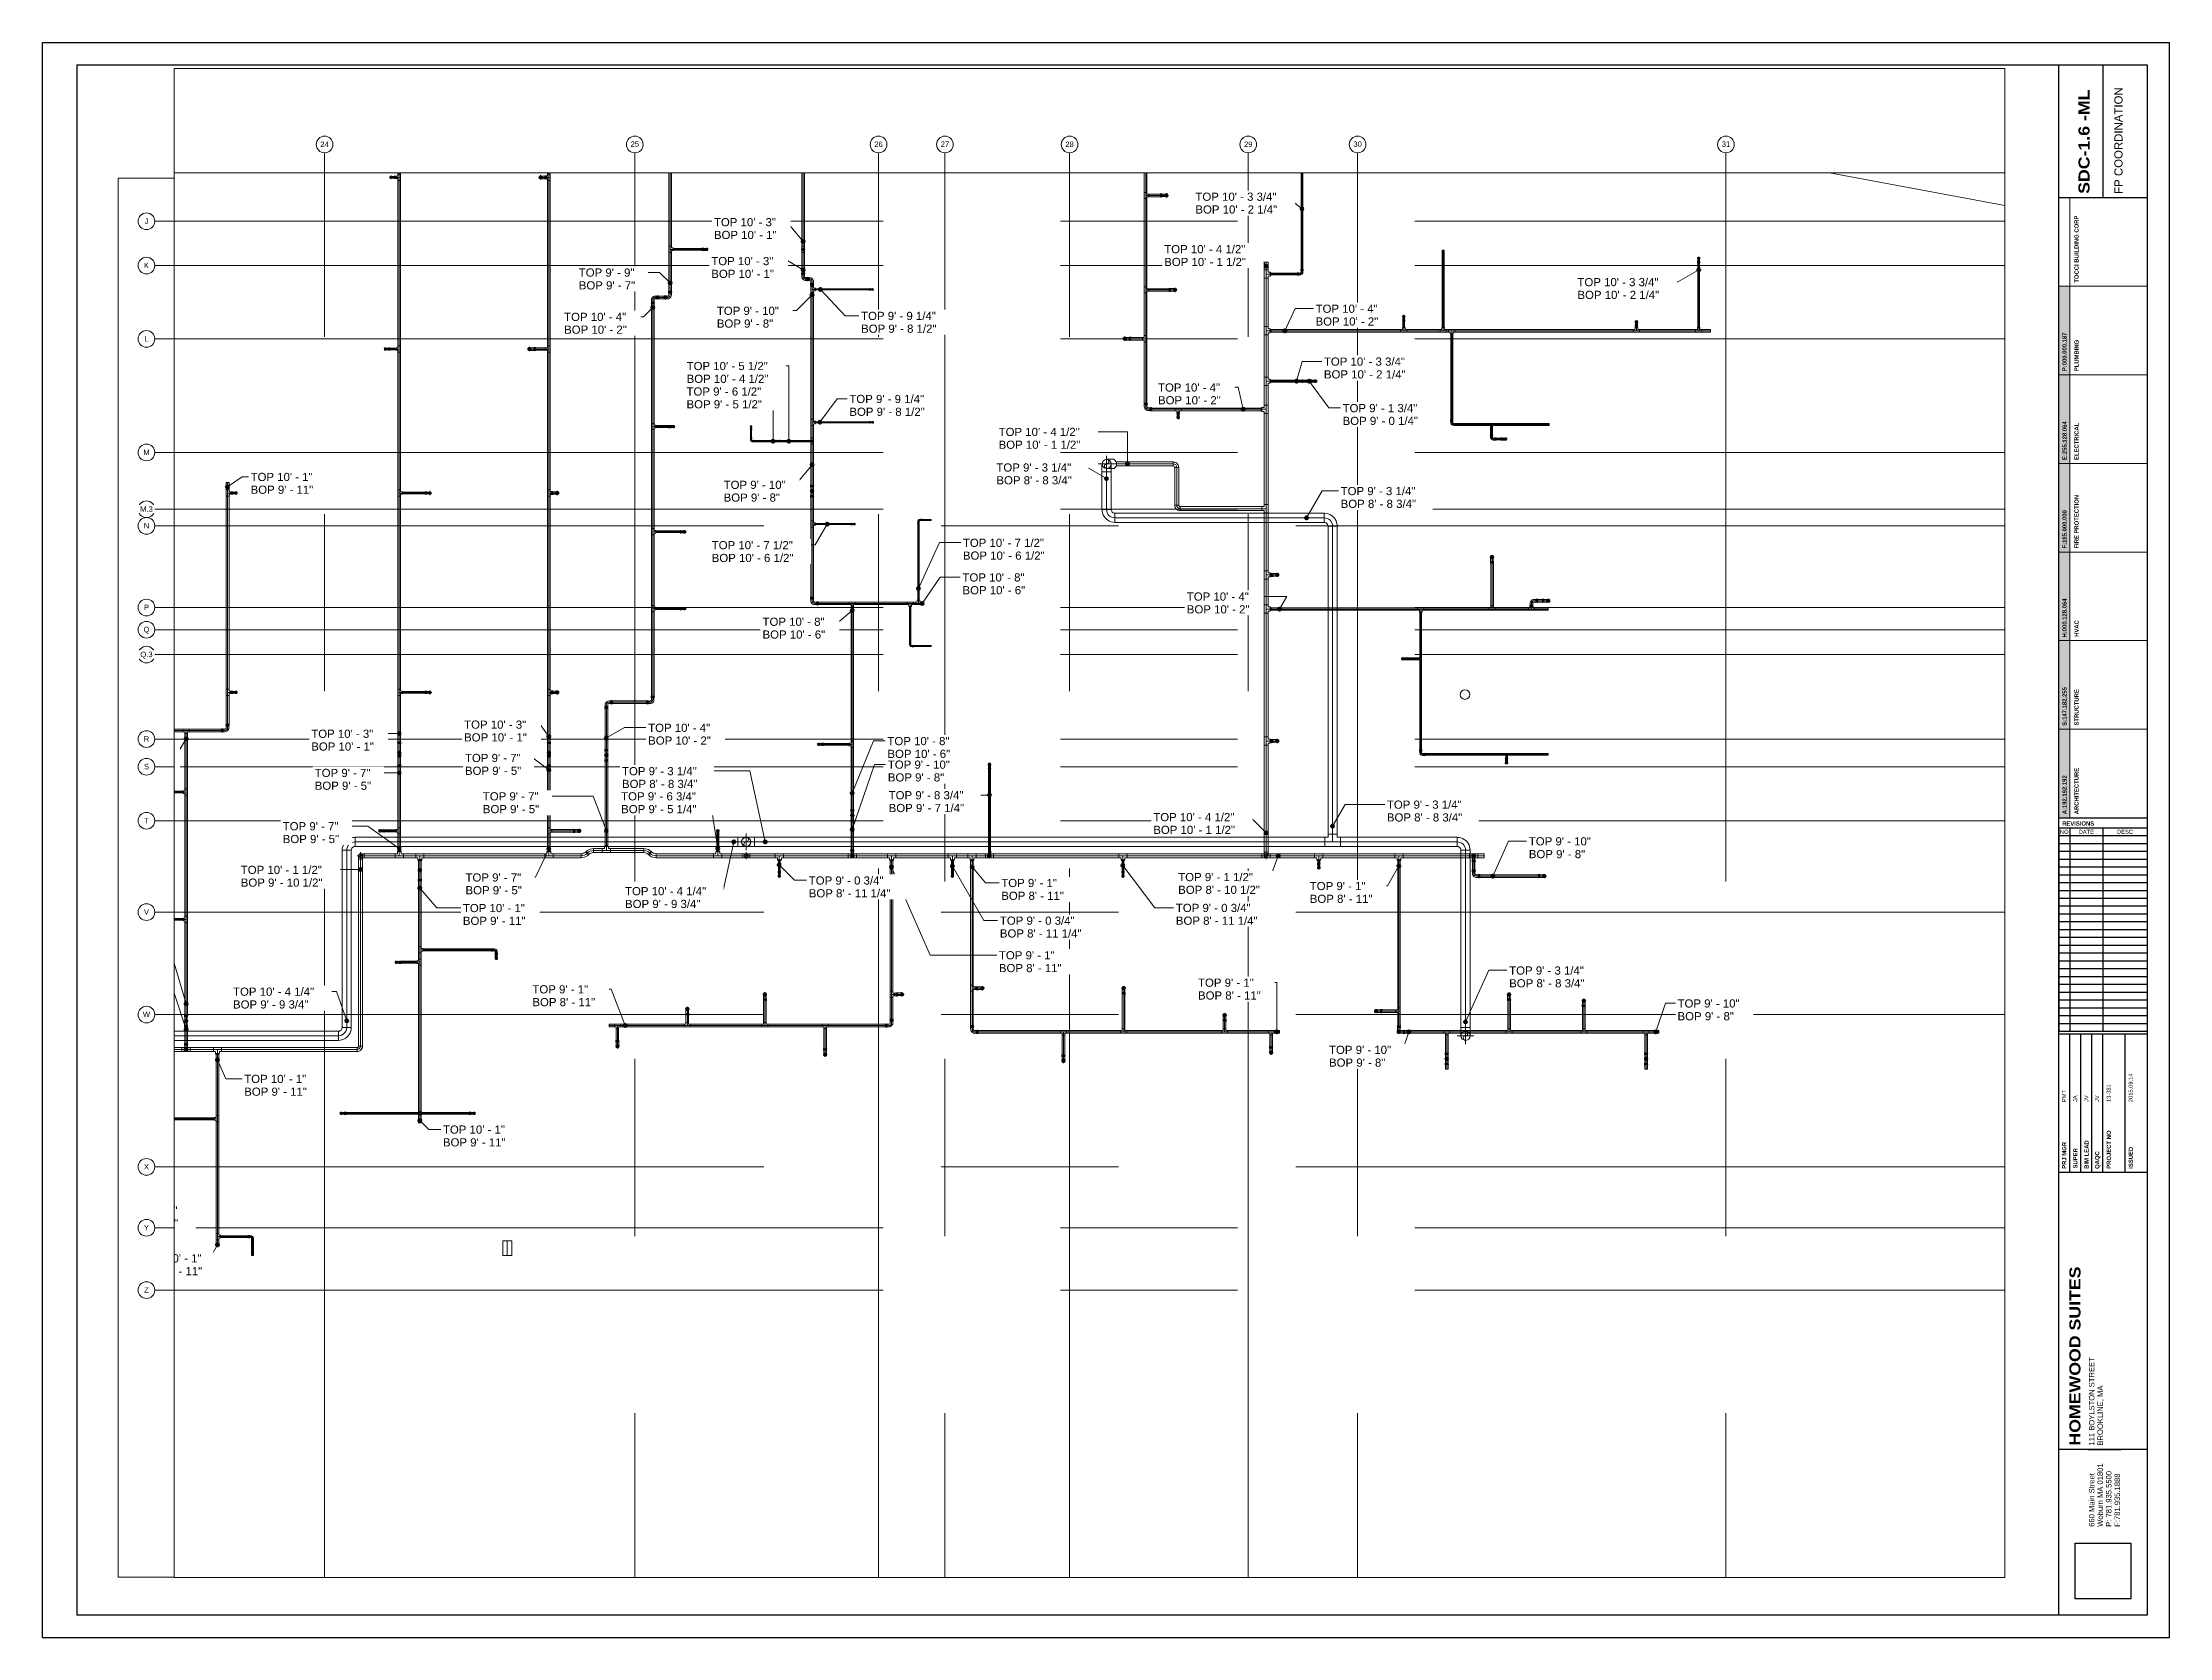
# Paper-space layout 'SDC - 0.0 - LL_B3' of a CAD drawing. Header units: inches. Extents: x -5.5 to 42.5, y -0.2 to 35.8.
# The model-space entities are those that its viewports show. They can reach past a viewport. Long polylines and large blocks are cut down to what shows.
import ezdxf

# ---------------------------------------------------------------- set-up
doc = ezdxf.new("R2010")
doc.units = ezdxf.units.IN
doc.header["$MEASUREMENT"] = 0
doc.linetypes.add('Grid Line', pattern=[0.875, 0.5, -0.125, 0.125, -0.125])
for name, color, linetype, lineweight in [('A-ANNO-NOTE', 250, 'Continuous', 9), ('G-ANNO-DIMS', 251, 'Continuous', 9), ('P-PIPE', 1, 'Continuous', 9), ('P-PIPE-CNTR', 1, 'Continuous', 9), ('S-GRID', 8, 'Continuous', 9), ('S-GRID-IDEN', 8, 'Continuous', 13)]:
    doc.layers.add(name, color=color, linetype=linetype, lineweight=lineweight)
doc.layers.add('VIEWPORT', color=7, linetype='Continuous', plot=False)
doc.layers.add('X - REF - ELEC', color=7, linetype='Continuous', true_color=0xff8040)
doc.styles.add('Arial', font='arial.ttf', dxfattribs={"height": 3.934132})
doc.styles.add('Arial Black', font='', dxfattribs={"height": 0.25})
doc.styles.add('Arial_1', font='arial.ttf', dxfattribs={"height": 5.901198})
doc.styles.add('Arial_2', font='arial.ttf', dxfattribs={"height": 0.092206})
doc.styles.add('Arial_B', font='arialbd.ttf', dxfattribs={"height": 0.095133})
doc.styles.get('Arial Black').set_extended_font_data('Arial Black')
picture_1 = doc.add_image_def('image1.jpg', size_in_pixel=(300, 300))

psp = doc.layouts.new('SDC - 0.0 - LL_B3')

# ---------------------------------------------------------------- texts
at = {"lineweight": 9, "attachment_point": 1, "rotation": 90}
for s, insert, char_height, width, line_spacing_factor, style in [('SDC-1.6 -ML', (40.435, 32.386), 0.25, 2.82013, 1.176471, 'Arial Black'), ('FP COORDINATION', (41.245, 32.386), 0.18441, 3.09825, 0.938532, 'Arial_1'), ('2015.09.14', (41.565, 11.886), 0.0922, 0.7695, 0.938532, 'Arial_2'), ('PMT', (40.064, 11.886), 0.0922, 0.17888, 0.938532, 'Arial_2'), ('JA', (40.314, 11.886), 0.0922, 0.33187, 0.938532, 'Arial_2'), ('JV', (40.568, 11.886), 0.0922, 0.315, 0.938532, 'Arial_2'), ('JV', (40.807, 11.886), 0.0922, 0.58612, 0.938532, 'Arial_2'), ('13-381', (41.069, 11.886), 0.0922, 0.5625, 0.938532, 'Arial_2')]:
    psp.add_mtext(s, dxfattribs=dict(at, insert=insert, char_height=char_height, width=width, line_spacing_factor=line_spacing_factor, style=style))
at = {"color": 7, "insert": (40.066, 18.221), "char_height": 0.0951, "width": 0.83812, "attachment_point": 1, "line_spacing_factor": 0.938532, "style": 'Arial_B', "bg_fill": 3, "box_fill_scale": 1.25, "bg_fill_color": 0, "bg_fill_transparency": 0}
psp.add_mtext('REVISIONS', dxfattribs=at)
at = {"insert": (41.485, 18.032), "char_height": 0.0922, "width": 0.42525, "attachment_point": 2, "line_spacing_factor": 0.938532, "style": 'Arial_2'}
psp.add_mtext('DESC', dxfattribs=at)
at = {"color": 7, "lineweight": 30, "insert": (40.672, 2.299), "char_height": 0.12294, "width": 1.7055, "attachment_point": 1, "rotation": 90, "line_spacing_factor": 0.938532, "style": 'Arial', "bg_fill": 3, "box_fill_scale": 1.25, "bg_fill_color": 0, "bg_fill_transparency": 0}
psp.add_mtext('660 Main Street\\PWoburn MA 01801\\PP: 781.935.5500\\PF:781.935.1888', dxfattribs=at)

msp = doc.modelspace()

# ---------------------------------------------------------------- texts
at = {"layer": 'G-ANNO-DIMS', "insert": (-1181.6, 157.7), "char_height": 5.901, "width": 53.928, "attachment_point": 1, "line_spacing_factor": 0.938532, "style": 'Arial_1', "bg_fill": 3, "box_fill_scale": 1.25, "bg_fill_color": 0, "bg_fill_transparency": 0}
msp.add_mtext('TOP 10\' - 1"\\PBOP 9\' - 11"', dxfattribs=at)

# ---------------------------------------------------------------- blocks, each defined once
blk = doc.blocks.new('Coordination Legend_36X48_2011 - Coordination Legend_36X48_2011-2112261-')
at = {"layer": 'A-ANNO-NOTE'}
for color, points in [(5, [(0, 10), (0, 12), (0.25, 12), (0.25, 10)]), (3, [(0, 4), (0, 6), (0.25, 6), (0.25, 4)]), (253, [(0, 2), (0.25, 2), (0.25, 0), (0, 0)])]:
    blk.add_hatch(color=color, dxfattribs=at).paths.add_polyline_path(points, flags=0)
at = {"layer": 'A-ANNO-NOTE', "true_color": 0xff8040, "transparency": 33554687}
blk.add_hatch(color=11, dxfattribs=at).paths.add_polyline_path([(0, 10), (0.25, 10), (0.25, 8), (0, 8)], flags=0)
at = {"layer": 'A-ANNO-NOTE', "true_color": 0xb90000}
blk.add_hatch(color=12, dxfattribs=at).paths.add_polyline_path([(0, 8), (0.25, 8), (0.25, 6), (0, 6)], flags=0)
at = {"layer": 'A-ANNO-NOTE', "true_color": 0x93b6ff}
blk.add_hatch(color=151, dxfattribs=at).paths.add_polyline_path([(0, 4), (0.25, 4), (0.25, 2), (0, 2)], flags=0)
at = {"layer": 'A-ANNO-NOTE'}
for p, q in [((0.25, 12), (0.25, 14)), ((0.25, 12), (0, 12)), ((0, 12), (0, 10)), ((0.25, 12), (2, 12)), ((0.25, 10), (0.25, 12)), ((0, 10), (0.25, 10)), ((0, 10), (0, 8)), ((0.25, 10), (0, 10)), ((0.25, 10), (2, 10)), ((0.25, 8), (0.25, 10)), ((0, 8), (0.25, 8)), ((0, 8), (0, 6)), ((0.25, 8), (0, 8)), ((0.25, 8), (2, 8)), ((0.25, 6), (0.25, 8)), ((0, 6), (0.25, 6)), ((0.25, 6), (0, 6)), ((0, 6), (0, 4)), ((0.25, 6), (2, 6)), ((0.25, 4), (0.25, 6)), ((0, 4), (0.25, 4)), ((0, 4), (0, 2)), ((0.25, 4), (0, 4)), ((0.25, 4), (2, 4)), ((0.25, 2), (0.25, 4)), ((0, 2), (0.25, 2)), ((0, 2), (0, 0)), ((0.25, 2), (0, 2)), ((0.25, 2), (2, 2)), ((0.25, 0), (0.25, 2)), ((0, 0), (0.25, 0))]:
    blk.add_line(p, q, dxfattribs=at)
at = {"layer": 'A-ANNO-NOTE', "char_height": 0.09513, "attachment_point": 1, "rotation": 90, "line_spacing_factor": 0.938532, "style": 'Arial_B'}
for s, insert, width in [('P:000.000.187', (0.085, 10.082), 1.008), ('E:255.128.064', (0.085, 8.078), 1.008), ('F:185.000.000', (0.085, 6.081), 1.00012), ('H:000.128.064', (0.085, 4.072), 1.017), ('S:147.182.255', (0.085, 2.079), 1.008), ('A:192.192.192', (0.085, 0.081), 1.01362)]:
    blk.add_mtext(s, dxfattribs=dict(at, insert=insert, width=width))
blk = doc.blocks.new('Elbow - Welded - Generic - Standard-1121388-MAIN LEVEL')
at = {"layer": 'P-PIPE'}
for p, q in [((-6, -3.3), (-6, 3.3)), ((-6, 3.3), (-6, -3.3)), ((3.3, 6), (-3.3, 6)), ((-3.3, 6), (3.3, 6))]:
    blk.add_line(p, q, dxfattribs=at)
at = {"layer": 'P-PIPE', "flags": 128}
for points in [[(-3.3, 6), (-3.4, 5.3), (-3.7, 4.6), (-4.1, 4.1), (-4.7, 3.7), (-5.3, 3.4), (-6, 3.3)], [(-6, -3.3), (-4.7, -3.2), (-3.4, -2.9), (-2.1, -2.5), (-1, -1.9), (0.1, -1.1), (1, -0.1), (1.8, 0.9), (2.4, 2.1), (2.9, 3.3), (3.2, 4.6), (3.3, 5.9), (3.3, 6)]]:
    blk.add_lwpolyline(points, dxfattribs=at)
blk = doc.blocks.new('Elbow - Welded - Generic - Standard-V1-MAIN LEVEL')
at = {"layer": 'P-PIPE'}
blk.add_line((-713.5, 323.7), (-713.5, 323.7), dxfattribs=at)
blk.add_line((-713.5, 323.7), (-713.5, 323.7), dxfattribs=at)
at = {"layer": 'P-PIPE', "flags": 128}
for points in [[(-707.5, 327.1), (-707.6, 327.1), (-707.9, 327.1), (-708.4, 327.1), (-709, 327.1), (-709.7, 327.1), (-710.6, 327.1), (-711.6, 327.1), (-712.6, 327.1), (-713.5, 327.1)], [(-713.5, 320.4), (-712.5, 320.4), (-711.4, 320.4), (-710.5, 320.4), (-709.6, 320.4), (-708.9, 320.4), (-708.3, 320.4), (-707.9, 320.4), (-707.6, 320.4), (-707.5, 320.4)]]:
    blk.add_lwpolyline(points, dxfattribs=at)
at = {"layer": 'P-PIPE'}
for start, end in [(0, 180), (180, 0)]:
    blk.add_arc((-707.5, 323.7), 3.31, start, end, dxfattribs=at)
blk = doc.blocks.new('Elbow - Welded - Generic - Standard-V2-MAIN LEVEL')
at = {"layer": 'P-PIPE'}
blk.add_line((-701.5, 323.7), (-701.5, 323.7), dxfattribs=at)
blk.add_line((-701.5, 323.7), (-701.5, 323.7), dxfattribs=at)
at = {"layer": 'P-PIPE', "flags": 128}
for points in [[(-710.8, 323.7), (-710.8, 324.5), (-710.5, 325.3), (-710, 325.9), (-709.5, 326.4), (-708.8, 326.8), (-708, 327), (-707.5, 327.1)], [(-707.5, 320.4), (-708.3, 320.5), (-709, 320.8), (-709.7, 321.2), (-710.2, 321.8), (-710.6, 322.5), (-710.8, 323.3), (-710.8, 323.7)], [(-707.5, 327.1), (-707.4, 327.1), (-707.2, 327.1), (-706.7, 327.1), (-706.1, 327.1), (-705.3, 327.1), (-704.5, 327.1), (-703.5, 327.1), (-702.5, 327.1), (-701.5, 327.1)], [(-707.5, 327.1), (-706.8, 327), (-706, 326.7), (-705.4, 326.2), (-704.8, 325.7), (-704.5, 325), (-704.3, 324.2), (-704.2, 323.7)], [(-704.2, 323.7), (-704.3, 323), (-704.6, 322.2), (-705, 321.6), (-705.6, 321), (-706.3, 320.7), (-707.1, 320.5), (-707.5, 320.4)], [(-701.5, 320.4), (-702.6, 320.4), (-703.6, 320.4), (-704.6, 320.4), (-705.4, 320.4), (-706.2, 320.4), (-706.8, 320.4), (-707.2, 320.4), (-707.5, 320.4), (-707.5, 320.4)]]:
    blk.add_lwpolyline(points, dxfattribs=at)
at = {"layer": 'P-PIPE'}
for start, end in [(0, 180), (180, 0)]:
    blk.add_arc((-707.5, 323.7), 3.31, start, end, dxfattribs=at)
blk = doc.blocks.new('Victaulic-VicPress316-Elbow 90-45deg Style P568_P571 - Standard-1125944-MAIN LEVEL')
at = {"layer": 'P-PIPE'}
for p, q in [((-202.7, 171.6), (-202.7, 171.2)), ((-202.7, 170.9), (-202.7, 170.3)), ((-202.5, 171.6), (-202.5, 170.1)), ((-202.5, 170.2), (-202.5, 169)), ((-201.6, 170.2), (-202.5, 170.2)), ((-202.5, 170.2), (-201.6, 170.2)), ((-201.6, 171.6), (-201.6, 171.6)), ((-201.6, 171.6), (-201.6, 171.6)), ((-201.6, 171.6), (-201.6, 171.6)), ((-201.6, 171.6), (-201.6, 171.6)), ((-201.6, 171.2), (-201.6, 171.2)), ((-201.6, 171.2), (-201.6, 171.2)), ((-201.6, 170.9), (-201.6, 170.9)), ((-201.6, 170.9), (-201.6, 170.9)), ((-200.6, 170.2), (-201.6, 170.2)), ((-201.6, 170.2), (-200.6, 170.2)), ((-201.6, 169), (-201.6, 170.2)), ((-201.6, 170.1), (-201.6, 170.1)), ((-201.6, 170.1), (-201.6, 170.1)), ((-201.6, 169), (-201.6, 167)), ((-200.6, 170.1), (-200.6, 171.6)), ((-200.6, 169), (-200.6, 170.2)), ((-200.5, 171.2), (-200.5, 171.6)), ((-200.5, 170.3), (-200.5, 170.9)), ((-201.6, 167), (-201.6, 167))]:
    blk.add_line(p, q, dxfattribs=at)
at = {"layer": 'P-PIPE', "flags": 128}
for points in [[(-202.7, 170.9), (-202.8, 171), (-202.8, 171.1), (-202.7, 171.2), (-202.7, 171.2)], [(-202.7, 171.2), (-202.6, 171.2), (-202.3, 171.2), (-201.9, 171.2), (-201.6, 171.2)], [(-201.6, 171.2), (-202, 171.2), (-202.4, 171.2), (-202.6, 171.2), (-202.7, 171.2)], [(-202.7, 170.9), (-202.6, 170.9), (-202.3, 170.9), (-201.9, 170.9), (-201.6, 170.9)], [(-201.6, 170.9), (-202, 170.9), (-202.4, 170.9), (-202.6, 170.9), (-202.7, 170.9)], [(-202.5, 170.1), (-202.7, 170.3), (-202.7, 170.3)], [(-202.5, 169), (-202.5, 168.4), (-202.5, 167.9), (-202.5, 167.4), (-202.5, 167.2), (-202.5, 167), (-202.5, 167)], [(-200.5, 171.2), (-200.6, 171.2), (-200.9, 171.2), (-201.3, 171.2), (-201.6, 171.2)], [(-201.6, 171.2), (-201.2, 171.2), (-200.8, 171.2), (-200.6, 171.2), (-200.5, 171.2)], [(-200.5, 170.9), (-200.6, 170.9), (-200.9, 170.9), (-201.3, 170.9), (-201.6, 170.9)], [(-201.6, 170.9), (-201.2, 170.9), (-200.8, 170.9), (-200.6, 170.9), (-200.5, 170.9)], [(-200.5, 170.3), (-200.6, 170.1), (-200.6, 170.1)], [(-200.6, 167), (-200.6, 167.1), (-200.6, 167.4), (-200.6, 167.8), (-200.6, 168.4), (-200.6, 169), (-200.6, 169)], [(-200.5, 171.2), (-200.4, 171.1), (-200.4, 171), (-200.5, 170.9), (-200.5, 170.9)], [(-201.6, 168.3), (-202.1, 168.2), (-202.5, 167.9), (-202.7, 167.5), (-202.8, 167), (-202.7, 166.6), (-202.5, 166.2), (-202.1, 165.9), (-201.6, 165.8), (-201.6, 165.8)], [(-201.6, 168.1), (-202, 168), (-202.4, 167.7), (-202.6, 167.4), (-202.6, 166.9), (-202.5, 166.5), (-202.2, 166.2), (-201.8, 166), (-201.6, 166)], [(-201.6, 165.8), (-201.1, 165.9), (-200.7, 166.2), (-200.5, 166.6), (-200.4, 167), (-200.5, 167.5), (-200.7, 167.9), (-201.1, 168.2), (-201.6, 168.3), (-201.6, 168.3)], [(-201.6, 166), (-201.2, 166.1), (-200.8, 166.3), (-200.6, 166.7), (-200.5, 167.1), (-200.7, 167.6), (-201, 167.9), (-201.4, 168.1), (-201.6, 168.1)]]:
    blk.add_lwpolyline(points, dxfattribs=at)
at = {"layer": 'P-PIPE'}
for radius, start, end in [(1.06, 90, 270), (1.06, 90, 270), (1.06, 90, 270), (0.95, 90, 270), (0.95, 90, 270), (0.95, 90, 180), (0.95, 180, 270), (1.06, 270, 90), (1.06, 270, 90), (1.06, 270, 90), (0.95, 270, 90), (0.95, 270, 90), (0.95, 0, 90), (0.95, 270, 0)]:
    blk.add_arc((-201.6, 167), radius, start, end, dxfattribs=at)
blk = doc.blocks.new('Victaulic-VicPress316-Elbow 90-45deg Style P568_P571 - Standard-V3-MAIN LEVEL')
at = {"layer": 'P-PIPE'}
for p, q in [((-202.7, 163.7), (-202.7, 163.2)), ((-202.7, 162.9), (-202.7, 162.5)), ((-202.5, 165), (-202.5, 163.9)), ((-202.5, 164), (-202.5, 162.5)), ((-202.5, 163.9), (-201.6, 163.9)), ((-201.6, 163.9), (-202.5, 163.9)), ((-201.6, 167), (-201.6, 167)), ((-201.6, 167), (-201.6, 165)), ((-201.6, 165), (-201.6, 163.9)), ((-201.6, 164), (-201.6, 164)), ((-201.6, 164), (-201.6, 164)), ((-201.6, 163.9), (-200.6, 163.9)), ((-200.6, 163.9), (-201.6, 163.9)), ((-201.6, 163.2), (-201.6, 163.2)), ((-201.6, 163.2), (-201.6, 163.2)), ((-201.6, 162.9), (-201.6, 162.9)), ((-201.6, 162.9), (-201.6, 162.9)), ((-201.6, 162.5), (-201.6, 162.5)), ((-201.6, 162.5), (-201.6, 162.5)), ((-201.6, 162.5), (-201.6, 162.5)), ((-201.6, 162.5), (-201.6, 162.5)), ((-200.6, 163.9), (-200.6, 165)), ((-200.6, 162.5), (-200.6, 164)), ((-200.5, 163.2), (-200.5, 163.7)), ((-200.5, 162.5), (-200.5, 162.9))]:
    blk.add_line(p, q, dxfattribs=at)
at = {"layer": 'P-PIPE', "flags": 128}
for points in [[(-201.6, 168.3), (-202.1, 168.2), (-202.5, 167.9), (-202.7, 167.5), (-202.8, 167), (-202.7, 166.6), (-202.5, 166.2), (-202.1, 165.9), (-201.6, 165.8), (-201.6, 165.8)], [(-202.7, 162.9), (-202.8, 162.9), (-202.8, 163.1), (-202.7, 163.2), (-202.7, 163.2)], [(-202.7, 163.7), (-202.6, 163.9), (-202.5, 164)], [(-202.7, 163.2), (-202.6, 163.2), (-202.3, 163.2), (-201.9, 163.2), (-201.6, 163.2)], [(-201.6, 163.2), (-202, 163.2), (-202.4, 163.2), (-202.6, 163.2), (-202.7, 163.2)], [(-202.7, 162.9), (-202.6, 162.9), (-202.3, 162.9), (-201.9, 162.9), (-201.6, 162.9)], [(-201.6, 162.9), (-202, 162.9), (-202.4, 162.9), (-202.6, 162.9), (-202.7, 162.9)], [(-202.5, 167), (-202.5, 167.4), (-202.2, 167.8), (-201.8, 168), (-201.6, 168)], [(-201.6, 166.1), (-202, 166.2), (-202.3, 166.4), (-202.5, 166.8), (-202.5, 167)], [(-202.5, 165), (-202.5, 165.6), (-202.5, 166.2), (-202.5, 166.6), (-202.5, 166.9), (-202.5, 167), (-202.5, 167)], [(-201.6, 165.8), (-201.1, 165.9), (-200.7, 166.2), (-200.5, 166.6), (-200.4, 167), (-200.5, 167.5), (-200.7, 167.9), (-201.1, 168.2), (-201.6, 168.3), (-201.6, 168.3)], [(-201.6, 168), (-201.2, 167.9), (-200.9, 167.6), (-200.7, 167.3), (-200.6, 167)], [(-200.6, 167), (-200.7, 166.6), (-201, 166.3), (-201.4, 166.1), (-201.6, 166.1)], [(-200.5, 163.2), (-200.6, 163.2), (-200.9, 163.2), (-201.3, 163.2), (-201.6, 163.2)], [(-201.6, 163.2), (-201.2, 163.2), (-200.8, 163.2), (-200.6, 163.2), (-200.5, 163.2)], [(-200.5, 162.9), (-200.6, 162.9), (-200.9, 162.9), (-201.3, 162.9), (-201.6, 162.9)], [(-201.6, 162.9), (-201.2, 162.9), (-200.8, 162.9), (-200.6, 162.9), (-200.5, 162.9)], [(-200.6, 167), (-200.6, 166.9), (-200.6, 166.7), (-200.6, 166.2), (-200.6, 165.7), (-200.6, 165.1), (-200.6, 165)], [(-200.6, 164), (-200.5, 163.8), (-200.5, 163.7)], [(-200.5, 163.2), (-200.4, 163.1), (-200.4, 163), (-200.5, 162.9), (-200.5, 162.9)]]:
    blk.add_lwpolyline(points, dxfattribs=at)
at = {"layer": 'P-PIPE'}
for radius, start, end in [(1.06, 90, 270), (1.06, 90, 270), (1.06, 90, 270), (0.95, 90, 270), (0.95, 90, 270), (0.95, 90, 180), (0.95, 180, 270), (1.06, 270, 90), (1.06, 270, 90), (1.06, 270, 90), (0.95, 270, 90), (0.95, 270, 90), (0.95, 0, 90), (0.95, 270, 0)]:
    blk.add_arc((-201.6, 167), radius, start, end, dxfattribs=at)
blk = doc.blocks.new('Transition - Generic - Plumbing-CW-1126388-MAIN LEVEL')
at = {"layer": 'P-PIPE'}
for radius, start, end in [(1.3125, 0, 180), (1.3125, 180, 0), (0.8125, 0, 180), (0.8125, 180, 0)]:
    blk.add_arc((-182.12, 313.742802), radius, start, end, dxfattribs=at)
blk = doc.blocks.new('Victaulic-VicPress316-Elbow 90-45deg Style P568_P571 - Standard-V4-MAIN LEVEL')
at = {"layer": 'P-PIPE'}
for p, q in [((-4.2, 1.1), (-4.5, 1.1)), ((-4.5, 1.1), (-4.5, -1.1)), ((-4.5, -1.1), (-4.5, 1.1)), ((-3.1, 0.9), (-4.5, 0.9)), ((-4.5, -1), (-4.5, 0.9)), ((-4.5, 0.9), (-4.5, -1)), ((-4.2, -1.1), (-4.2, 1.1)), ((-4.2, 1.1), (-4.2, -1.1)), ((-3.3, 1.1), (-3.8, 1.1)), ((-3.8, -1.1), (-3.8, 1.1)), ((-3.8, 1.1), (-3.8, -1.1)), ((-2, 0.9), (-3.2, 0.9)), ((-3.2, 0), (-3.2, 0.9)), ((-3.2, 0.9), (-3.2, 0)), ((-3.1, -1), (-3.1, 0.9)), ((-3.1, 0.9), (-3.1, -1)), ((-1.1, 4.5), (-1.1, 4.2)), ((1.1, 4.5), (-1.1, 4.5)), ((-1.1, 4.5), (1.1, 4.5)), ((-1.1, 4.2), (1.1, 4.2)), ((1.1, 4.2), (-1.1, 4.2)), ((-1.1, 3.8), (-1.1, 3.3)), ((-1.1, 3.8), (1.1, 3.8)), ((1.1, 3.8), (-1.1, 3.8)), ((-1, 4.5), (-1, 3.1)), ((-1, 4.5), (0.9, 4.5)), ((0.9, 4.5), (-1, 4.5)), ((-1, 3.2), (-1, 2)), ((0, 3.2), (-1, 3.2)), ((-1, 3.2), (0, 3.2)), ((-1, 3.1), (0.9, 3.1)), ((0.9, 3.1), (-1, 3.1)), ((0, 3.2), (0.9, 3.2)), ((0.9, 3.2), (0, 3.2)), ((0, 2), (0, 3.2)), ((0.9, 3.1), (0.9, 4.5)), ((0.9, 2), (0.9, 3.2)), ((1.1, 4.2), (1.1, 4.5)), ((1.1, 3.3), (1.1, 3.8)), ((-4.5, -1), (-3.1, -1)), ((-4.5, -1.1), (-4.2, -1.1)), ((-3.8, -1.1), (-3.3, -1.1)), ((-3.2, 0), (-3.2, -1)), ((-3.2, -1), (-3.2, 0)), ((-2, 0), (-3.2, 0)), ((-3.2, -1), (-2, -1))]:
    blk.add_line(p, q, dxfattribs=at)
at = {"layer": 'P-PIPE', "flags": 128}
for points in [[(-4.2, 1.1), (-4.1, 1.2), (-3.9, 1.2), (-3.8, 1.1), (-3.8, 1.1)], [(-4.2, 1.1), (-4.2, 1), (-4.2, 0.7), (-4.2, 0.3), (-4.2, -0.1), (-4.2, -0.5), (-4.2, -0.9), (-4.2, -1), (-4.2, -1.1)], [(-4.2, -1.1), (-4.2, -1), (-4.2, -0.7), (-4.2, -0.3), (-4.2, 0.1), (-4.2, 0.5), (-4.2, 0.9), (-4.2, 1), (-4.2, 1.1)], [(-3.8, -1.1), (-3.8, -1), (-3.8, -0.7), (-3.8, -0.3), (-3.8, 0.1), (-3.8, 0.5), (-3.8, 0.9), (-3.8, 1), (-3.8, 1.1)], [(-3.8, 1.1), (-3.8, 1), (-3.8, 0.7), (-3.8, 0.3), (-3.8, -0.1), (-3.8, -0.5), (-3.8, -0.9), (-3.8, -1), (-3.8, -1.1)], [(-3.3, 1.1), (-3.1, 1), (-3.1, 0.9)], [(-1, 2), (-1, 1.6), (-1.3, 1.2), (-1.7, 1), (-2, 0.9)], [(-2, -1), (-1.3, -0.9), (-0.6, -0.6), (0, -0.1), (0.5, 0.4), (0.8, 1.1), (0.9, 1.8), (0.9, 2)], [(-1.1, 3.8), (-1.2, 3.9), (-1.2, 4.1), (-1.1, 4.2), (-1.1, 4.2)], [(1.1, 4.2), (1, 4.2), (0.7, 4.2), (0.3, 4.2), (-0.1, 4.2), (-0.5, 4.2), (-0.9, 4.2), (-1, 4.2), (-1.1, 4.2)], [(-1.1, 4.2), (-1, 4.2), (-0.7, 4.2), (-0.3, 4.2), (0.1, 4.2), (0.5, 4.2), (0.9, 4.2), (1, 4.2), (1.1, 4.2)], [(-1.1, 3.8), (-1, 3.8), (-0.7, 3.8), (-0.3, 3.8), (0.1, 3.8), (0.5, 3.8), (0.9, 3.8), (1, 3.8), (1.1, 3.8)], [(1.1, 3.8), (1, 3.8), (0.7, 3.8), (0.3, 3.8), (-0.1, 3.8), (-0.5, 3.8), (-0.9, 3.8), (-1, 3.8), (-1.1, 3.8)], [(-1, 3.1), (-1.1, 3.3), (-1.1, 3.3)], [(1.1, 3.3), (1, 3.1), (0.9, 3.1)], [(1.1, 4.2), (1.2, 4.1), (1.2, 3.9), (1.1, 3.8), (1.1, 3.8)], [(-3.8, -1.1), (-3.9, -1.2), (-4.1, -1.2), (-4.2, -1.1), (-4.2, -1.1)], [(-3.1, -1), (-3.3, -1.1), (-3.3, -1.1)]]:
    blk.add_lwpolyline(points, dxfattribs=at)
at = {"layer": 'P-PIPE'}
blk.add_arc((-2, 2), 2.02, 270, 0, dxfattribs=at)
blk = doc.blocks.new('Elbow - Welded - Generic - Standard-1127339-MAIN LEVEL')
at = {"layer": 'P-PIPE'}
blk.add_line((-332, 316.3), (-332, 316.3), dxfattribs=at)
blk.add_line((-332, 316.3), (-332, 316.3), dxfattribs=at)
at = {"layer": 'P-PIPE', "flags": 128}
for points in [[(-333.4, 316.3), (-333.4, 315.6), (-333.4, 315), (-333.4, 314.4), (-333.4, 314), (-333.4, 313.8), (-333.4, 313.7)], [(-330.6, 313.7), (-330.6, 313.8), (-330.6, 314.1), (-330.6, 314.5), (-330.6, 315.1), (-330.6, 315.7), (-330.6, 316.3)]]:
    blk.add_lwpolyline(points, dxfattribs=at)
at = {"layer": 'P-PIPE'}
for start, end in [(90, 270), (270, 90)]:
    blk.add_arc((-332, 313.7), 1.44, start, end, dxfattribs=at)
blk = doc.blocks.new('Victaulic-VicPress316-Elbow 90-45deg Style P568_P571 - Standard-523083-MAIN LEVEL')
at = {"layer": 'P-PIPE'}
for p, q in [((-436.2, 302.5), (-436.2, 302.2)), ((-436.2, 301.9), (-436.2, 301.4)), ((-436.1, 302.5), (-436.1, 301.2)), ((-436.1, 301.3), (-436.1, 300.4)), ((-436.1, 301.3), (-435.4, 301.3)), ((-435.4, 301.3), (-436.1, 301.3)), ((-435.4, 302.5), (-435.4, 302.5)), ((-435.4, 302.5), (-435.4, 302.5)), ((-435.4, 302.5), (-435.4, 302.5)), ((-435.4, 302.5), (-435.4, 302.5)), ((-435.4, 302.2), (-435.4, 302.2)), ((-435.4, 302.2), (-435.4, 302.2)), ((-435.4, 301.9), (-435.4, 301.9)), ((-435.4, 301.9), (-435.4, 301.9)), ((-435.4, 301.3), (-434.7, 301.3)), ((-434.7, 301.3), (-435.4, 301.3)), ((-435.4, 300.4), (-435.4, 301.3)), ((-435.4, 301.2), (-435.4, 301.2)), ((-435.4, 301.2), (-435.4, 301.2)), ((-435.4, 299), (-435.4, 300.4)), ((-435.4, 299), (-435.4, 299)), ((-434.7, 301.2), (-434.7, 302.5)), ((-434.7, 300.4), (-434.7, 301.3)), ((-434.6, 302.2), (-434.6, 302.5)), ((-434.6, 301.4), (-434.6, 301.9))]:
    blk.add_line(p, q, dxfattribs=at)
at = {"layer": 'P-PIPE', "flags": 128}
for points in [[(-436.2, 301.9), (-436.3, 302), (-436.3, 302.1), (-436.2, 302.2), (-436.2, 302.2)], [(-435.4, 299.9), (-435.8, 299.8), (-436.1, 299.6), (-436.3, 299.2), (-436.3, 298.8), (-436.1, 298.4), (-435.8, 298.2), (-435.4, 298.1)], [(-436.2, 302.2), (-436.1, 302.2), (-435.8, 302.2), (-435.5, 302.2), (-435.4, 302.2)], [(-435.4, 302.2), (-435.8, 302.2), (-436, 302.2), (-436.2, 302.2), (-436.2, 302.2)], [(-436.2, 301.9), (-436.1, 301.9), (-435.8, 301.9), (-435.5, 301.9), (-435.4, 301.9)], [(-435.4, 301.9), (-435.8, 301.9), (-436, 301.9), (-436.2, 301.9), (-436.2, 301.9)], [(-436.1, 301.2), (-436.2, 301.4), (-436.2, 301.4)], [(-435.4, 299.8), (-435.8, 299.7), (-436, 299.4), (-436.2, 299.1), (-436.1, 298.7), (-435.9, 298.4), (-435.5, 298.2), (-435.4, 298.2)], [(-436.1, 300.4), (-436.1, 299.9), (-436.1, 299.5), (-436.1, 299.2), (-436.1, 299), (-436.1, 299)], [(-434.6, 302.2), (-434.7, 302.2), (-435, 302.2), (-435.3, 302.2), (-435.4, 302.2)], [(-435.4, 302.2), (-435, 302.2), (-434.8, 302.2), (-434.6, 302.2), (-434.6, 302.2)], [(-434.6, 301.9), (-434.7, 301.9), (-435, 301.9), (-435.3, 301.9), (-435.4, 301.9)], [(-435.4, 301.9), (-435, 301.9), (-434.8, 301.9), (-434.6, 301.9), (-434.6, 301.9)], [(-435.4, 298.1), (-435, 298.2), (-434.7, 298.4), (-434.5, 298.8), (-434.5, 299.2), (-434.7, 299.6), (-435, 299.8), (-435.4, 299.9)], [(-435.4, 298.2), (-435, 298.3), (-434.8, 298.6), (-434.6, 298.9), (-434.7, 299.3), (-434.9, 299.6), (-435.3, 299.8), (-435.4, 299.8)], [(-434.6, 301.4), (-434.7, 301.2), (-434.7, 301.2)], [(-434.7, 299), (-434.7, 299.1), (-434.7, 299.4), (-434.7, 299.8), (-434.7, 300.2), (-434.7, 300.4)], [(-434.6, 302.2), (-434.5, 302.1), (-434.5, 302), (-434.6, 301.9), (-434.6, 301.9)]]:
    blk.add_lwpolyline(points, dxfattribs=at)
at = {"layer": 'P-PIPE'}
for radius, start, end in [(0.767, 90, 270), (0.767, 90, 270), (0.767, 90, 270), (0.657, 90, 270), (0.657, 90, 270), (0.657, 90, 180), (0.657, 180, 270), (0.767, 270, 90), (0.767, 270, 90), (0.767, 270, 90), (0.658, 270, 90), (0.658, 270, 90), (0.658, 0, 90), (0.658, 270, 0)]:
    blk.add_arc((-435.4, 299), radius, start, end, dxfattribs=at)
blk = doc.blocks.new('Victaulic-VicPress316-Elbow 90-45deg Style P568_P571 - Standard-V5-MAIN LEVEL')
at = {"layer": 'P-PIPE'}
for p, q in [((-559.3, 302.5), (-559.3, 302.2)), ((-559.3, 301.9), (-559.3, 301.4)), ((-559.2, 302.5), (-559.2, 301.2)), ((-559.2, 301.3), (-559.2, 300.4)), ((-558.6, 301.3), (-559.2, 301.3)), ((-559.2, 301.3), (-558.6, 301.3)), ((-558.6, 302.5), (-558.6, 302.5)), ((-558.6, 302.5), (-558.6, 302.5)), ((-558.6, 302.5), (-558.6, 302.5)), ((-558.6, 302.5), (-558.6, 302.5)), ((-558.6, 302.2), (-558.6, 302.2)), ((-558.6, 302.2), (-558.6, 302.2)), ((-558.6, 301.9), (-558.6, 301.9)), ((-558.6, 301.9), (-558.6, 301.9)), ((-557.9, 301.3), (-558.6, 301.3)), ((-558.6, 301.3), (-557.9, 301.3)), ((-558.6, 300.4), (-558.6, 301.3)), ((-558.6, 301.2), (-558.6, 301.2)), ((-558.6, 301.2), (-558.6, 301.2)), ((-558.6, 300.4), (-558.6, 299)), ((-558.6, 299), (-558.6, 299)), ((-557.9, 301.2), (-557.9, 302.5)), ((-557.9, 300.4), (-557.9, 301.3)), ((-557.8, 302.2), (-557.8, 302.5)), ((-557.8, 301.4), (-557.8, 301.9))]:
    blk.add_line(p, q, dxfattribs=at)
at = {"layer": 'P-PIPE', "flags": 128}
for points in [[(-559.3, 301.9), (-559.4, 302), (-559.5, 302.1), (-559.3, 302.2), (-559.3, 302.2)], [(-558.6, 299.9), (-559, 299.8), (-559.3, 299.6), (-559.5, 299.2), (-559.4, 298.8), (-559.3, 298.4), (-558.9, 298.2), (-558.6, 298.1)], [(-559.3, 302.2), (-559.2, 302.2), (-559, 302.2), (-558.6, 302.2), (-558.6, 302.2)], [(-558.6, 302.2), (-558.9, 302.2), (-559.2, 302.2), (-559.3, 302.2), (-559.3, 302.2)], [(-559.3, 301.9), (-559.2, 301.9), (-559, 301.9), (-558.6, 301.9), (-558.6, 301.9)], [(-558.6, 301.9), (-558.9, 301.9), (-559.2, 301.9), (-559.3, 301.9), (-559.3, 301.9)], [(-559.2, 301.2), (-559.3, 301.4), (-559.3, 301.4)], [(-558.6, 299.8), (-558.9, 299.7), (-559.2, 299.4), (-559.3, 299.1), (-559.3, 298.7), (-559, 298.4), (-558.7, 298.2), (-558.6, 298.2)], [(-559.2, 300.4), (-559.2, 299.9), (-559.2, 299.5), (-559.2, 299.2), (-559.2, 299), (-559.2, 299)], [(-557.8, 302.2), (-557.9, 302.2), (-558.1, 302.2), (-558.5, 302.2), (-558.6, 302.2)], [(-558.6, 302.2), (-558.2, 302.2), (-557.9, 302.2), (-557.8, 302.2), (-557.8, 302.2)], [(-557.8, 301.9), (-557.9, 301.9), (-558.1, 301.9), (-558.5, 301.9), (-558.6, 301.9)], [(-558.6, 301.9), (-558.2, 301.9), (-557.9, 301.9), (-557.8, 301.9), (-557.8, 301.9)], [(-558.6, 298.1), (-558.2, 298.2), (-557.8, 298.4), (-557.7, 298.8), (-557.7, 299.2), (-557.9, 299.6), (-558.2, 299.8), (-558.6, 299.9)], [(-558.6, 298.2), (-558.2, 298.3), (-557.9, 298.6), (-557.8, 298.9), (-557.9, 299.3), (-558.1, 299.6), (-558.4, 299.8), (-558.6, 299.8)], [(-557.8, 301.4), (-557.9, 301.2), (-557.9, 301.2)], [(-557.9, 299), (-557.9, 299.1), (-557.9, 299.4), (-557.9, 299.8), (-557.9, 300.2), (-557.9, 300.4)], [(-557.8, 302.2), (-557.7, 302.1), (-557.7, 302), (-557.8, 301.9), (-557.8, 301.9)]]:
    blk.add_lwpolyline(points, dxfattribs=at)
at = {"layer": 'P-PIPE'}
for radius, start, end in [(0.767, 90, 270), (0.767, 90, 270), (0.767, 90, 270), (0.658, 90, 270), (0.658, 90, 270), (0.658, 90, 180), (0.658, 180, 270), (0.767, 270, 90), (0.767, 270, 90), (0.767, 270, 90), (0.658, 270, 90), (0.658, 270, 90), (0.658, 0, 90), (0.658, 270, 0)]:
    blk.add_arc((-558.6, 299), radius, start, end, dxfattribs=at)
blk = doc.blocks.new('Elbow - Welded - Generic - Standard-V6-MAIN LEVEL')
at = {"layer": 'P-PIPE'}
blk.add_line((-704.9, 313.7), (-704.9, 313.7), dxfattribs=at)
blk.add_line((-704.9, 313.7), (-704.9, 313.7), dxfattribs=at)
at = {"layer": 'P-PIPE', "flags": 128}
for points in [[(-708.9, 313.7), (-708.8, 314.3), (-708.5, 314.7), (-708.1, 315), (-707.6, 315.2), (-707.5, 315.2)], [(-707.5, 312.3), (-708, 312.4), (-708.4, 312.7), (-708.7, 313.1), (-708.9, 313.6), (-708.9, 313.7)], [(-707.5, 315.2), (-707.4, 315.2), (-707.1, 315.2), (-706.7, 315.2), (-706.1, 315.2), (-705.5, 315.2), (-704.9, 315.2)], [(-707.5, 315.2), (-707, 315.1), (-706.5, 314.8), (-706.2, 314.4), (-706, 313.9), (-706, 313.7)], [(-706, 313.7), (-706.1, 313.2), (-706.4, 312.8), (-706.8, 312.5), (-707.3, 312.3), (-707.5, 312.3)], [(-704.9, 312.3), (-705.6, 312.3), (-706.3, 312.3), (-706.8, 312.3), (-707.2, 312.3), (-707.4, 312.3), (-707.5, 312.3)]]:
    blk.add_lwpolyline(points, dxfattribs=at)
at = {"layer": 'P-PIPE'}
for start, end in [(0, 180), (180, 0)]:
    blk.add_arc((-707.5, 313.7), 1.44, start, end, dxfattribs=at)
blk = doc.blocks.new('Victaulic-VicPress316-Elbow 90-45deg Style P568_P571 - Standard-V7-MAIN LEVEL')
at = {"layer": 'P-PIPE'}
for p, q in [((-3.2, 0.8), (-3.5, 0.8)), ((-3.5, 0.8), (-3.5, -0.8)), ((-3.5, -0.8), (-3.5, 0.8)), ((-2.2, 0.7), (-3.5, 0.7)), ((-3.5, -0.7), (-3.5, 0.7)), ((-3.5, 0.7), (-3.5, -0.7)), ((-3.2, -0.8), (-3.2, 0.8)), ((-3.2, 0.8), (-3.2, -0.8)), ((-2.4, 0.8), (-2.9, 0.8)), ((-2.9, -0.8), (-2.9, 0.8)), ((-2.9, 0.8), (-2.9, -0.8)), ((-1.4, 0.7), (-2.3, 0.7)), ((-2.3, 0), (-2.3, 0.7)), ((-2.3, 0.7), (-2.3, 0)), ((-2.2, -0.7), (-2.2, 0.7)), ((-2.2, 0.7), (-2.2, -0.7)), ((-0.8, 3.5), (-0.8, 3.2)), ((0.8, 3.5), (-0.8, 3.5)), ((-0.8, 3.5), (0.8, 3.5)), ((-0.8, 3.2), (0.8, 3.2)), ((0.8, 3.2), (-0.8, 3.2)), ((-0.8, 2.9), (-0.8, 2.4)), ((-0.8, 2.9), (0.8, 2.9)), ((0.8, 2.9), (-0.8, 2.9)), ((-0.7, 3.5), (-0.7, 2.2)), ((-0.7, 3.5), (0.7, 3.5)), ((0.7, 3.5), (-0.7, 3.5)), ((-0.7, 2.3), (-0.7, 1.4)), ((0, 2.3), (-0.7, 2.3)), ((-0.7, 2.3), (0, 2.3)), ((-0.7, 2.2), (0.7, 2.2)), ((0.7, 2.2), (-0.7, 2.2)), ((0, 2.3), (0.7, 2.3)), ((0.7, 2.3), (0, 2.3)), ((0, 1.4), (0, 2.3)), ((0.7, 2.2), (0.7, 3.5)), ((0.7, 1.4), (0.7, 2.3)), ((0.8, 3.2), (0.8, 3.5)), ((0.8, 2.4), (0.8, 2.9)), ((-3.5, -0.7), (-2.2, -0.7)), ((-3.5, -0.8), (-3.2, -0.8)), ((-2.9, -0.8), (-2.4, -0.8)), ((-2.3, 0), (-2.3, -0.7)), ((-2.3, -0.7), (-2.3, 0)), ((-1.4, 0), (-2.3, 0)), ((-2.3, -0.7), (-1.4, -0.7))]:
    blk.add_line(p, q, dxfattribs=at)
at = {"layer": 'P-PIPE', "flags": 128}
for points in [[(-3.2, 0.8), (-3.1, 0.9), (-3, 0.9), (-2.9, 0.8), (-2.9, 0.8)], [(-3.2, 0.8), (-3.2, 0.7), (-3.2, 0.4), (-3.2, 0.1), (-3.2, -0.3), (-3.2, -0.6), (-3.2, -0.8), (-3.2, -0.8)], [(-3.2, -0.8), (-3.2, -0.7), (-3.2, -0.4), (-3.2, -0.1), (-3.2, 0.3), (-3.2, 0.6), (-3.2, 0.8), (-3.2, 0.8)], [(-2.9, -0.8), (-2.9, -0.7), (-2.9, -0.4), (-2.9, -0.1), (-2.9, 0.3), (-2.9, 0.6), (-2.9, 0.8), (-2.9, 0.8)], [(-2.9, 0.8), (-2.9, 0.7), (-2.9, 0.4), (-2.9, 0.1), (-2.9, -0.3), (-2.9, -0.6), (-2.9, -0.8), (-2.9, -0.8)], [(-2.4, 0.8), (-2.2, 0.7), (-2.2, 0.7)], [(-0.7, 1.4), (-0.7, 1), (-1, 0.8), (-1.4, 0.7), (-1.4, 0.7)], [(-1.4, -0.7), (-0.8, -0.6), (-0.2, -0.3), (0.2, 0.1), (0.5, 0.7), (0.7, 1.3), (0.7, 1.4)], [(-0.8, 2.9), (-0.9, 3), (-0.9, 3.1), (-0.8, 3.2), (-0.8, 3.2)], [(0.8, 3.2), (0.7, 3.2), (0.4, 3.2), (0.1, 3.2), (-0.3, 3.2), (-0.6, 3.2), (-0.8, 3.2), (-0.8, 3.2)], [(-0.8, 3.2), (-0.7, 3.2), (-0.4, 3.2), (-0.1, 3.2), (0.3, 3.2), (0.6, 3.2), (0.8, 3.2), (0.8, 3.2)], [(-0.8, 2.9), (-0.7, 2.9), (-0.4, 2.9), (-0.1, 2.9), (0.3, 2.9), (0.6, 2.9), (0.8, 2.9), (0.8, 2.9)], [(0.8, 2.9), (0.7, 2.9), (0.4, 2.9), (0.1, 2.9), (-0.3, 2.9), (-0.6, 2.9), (-0.8, 2.9), (-0.8, 2.9)], [(-0.7, 2.2), (-0.8, 2.4), (-0.8, 2.4)], [(0.8, 2.4), (0.7, 2.2), (0.7, 2.2)], [(0.8, 3.2), (0.9, 3.1), (0.9, 3), (0.8, 2.9), (0.8, 2.9)], [(-2.9, -0.8), (-3, -0.9), (-3.1, -0.9), (-3.2, -0.8), (-3.2, -0.8)], [(-2.2, -0.7), (-2.4, -0.8), (-2.4, -0.8)]]:
    blk.add_lwpolyline(points, dxfattribs=at)
at = {"layer": 'P-PIPE'}
blk.add_arc((-1.4, 1.4), 1.39, 270, 0, dxfattribs=at)
blk = doc.blocks.new('Elbow - Welded - Generic - Standard-V8-MAIN LEVEL')
at = {"layer": 'P-PIPE'}
for p, q in [((-2.5, -1.4), (-2.5, 1.4)), ((-2.5, 1.4), (-2.5, -1.4)), ((1.4, 2.5), (-1.4, 2.5)), ((-1.4, 2.5), (1.4, 2.5))]:
    blk.add_line(p, q, dxfattribs=at)
at = {"layer": 'P-PIPE', "flags": 128}
for points in [[(-1.4, 2.5), (-1.5, 2.1), (-1.8, 1.7), (-2.2, 1.5), (-2.5, 1.4)], [(-2.5, -1.4), (-1.7, -1.3), (-0.9, -1.1), (-0.1, -0.6), (0.5, 0), (1, 0.7), (1.3, 1.5), (1.4, 2.3), (1.4, 2.5)]]:
    blk.add_lwpolyline(points, dxfattribs=at)
blk = doc.blocks.new('Transition - Generic - Plumbing-CW-1127470-MAIN LEVEL')
at = {"layer": 'P-PIPE'}
for radius, start, end in [(1.3125, 0, 180), (1.3125, 180, 0), (0.5625, 0, 180), (0.5625, 180, 0)]:
    blk.add_arc((-531.75, 313.742802), radius, start, end, dxfattribs=at)
blk = doc.blocks.new('Victaulic-VicPress316-Elbow 90-45deg Style P568_P571 - Standard-530918-MAIN LEVEL')
at = {"layer": 'P-PIPE'}
for p, q in [((-618.6, 723.3), (-618.8, 723.3)), ((-617.6, 723.2), (-618.8, 723.2)), ((-618.8, 722.8), (-618.8, 722.8)), ((-618.8, 722.8), (-618.8, 722.8)), ((-618.8, 722.8), (-618.8, 722.8)), ((-618.8, 722.8), (-618.8, 722.8)), ((-618.8, 722.4), (-617.6, 722.4)), ((-618.8, 722.3), (-618.6, 722.3)), ((-618.6, 722.8), (-618.6, 722.8)), ((-618.6, 722.8), (-618.6, 722.8)), ((-617.8, 723.3), (-618.3, 723.3)), ((-618.3, 722.8), (-618.3, 722.8)), ((-618.3, 722.8), (-618.3, 722.8)), ((-618.3, 722.3), (-617.8, 722.3)), ((-617.8, 723.3), (-617.6, 723.2)), ((-617.6, 722.4), (-617.8, 722.3)), ((-617.1, 723.2), (-617.7, 723.2)), ((-617.7, 723.2), (-617.7, 722.8)), ((-617.7, 722.8), (-617.7, 723.2)), ((-617.7, 722.8), (-617.7, 722.4)), ((-617.7, 722.4), (-617.7, 722.8)), ((-617.1, 722.8), (-617.7, 722.8)), ((-617.7, 722.4), (-617.1, 722.4)), ((-617.6, 722.8), (-617.6, 722.8)), ((-617.6, 722.8), (-617.6, 722.8)), ((-617.1, 722.8), (-616.2, 722.8)), ((-616.2, 722.8), (-616.2, 722.8))]:
    blk.add_line(p, q, dxfattribs=at)
at = {"layer": 'P-PIPE', "flags": 128}
for points in [[(-618.6, 723.3), (-618.5, 723.4), (-618.4, 723.4), (-618.3, 723.3), (-618.3, 723.3)], [(-618.6, 723.3), (-618.6, 723.2), (-618.6, 723), (-618.6, 722.8)], [(-618.6, 722.8), (-618.6, 723.1), (-618.6, 723.3), (-618.6, 723.3)], [(-618.6, 722.3), (-618.6, 722.4), (-618.6, 722.6), (-618.6, 722.8)], [(-618.6, 722.8), (-618.6, 722.5), (-618.6, 722.3), (-618.6, 722.3)], [(-618.3, 722.3), (-618.4, 722.2), (-618.5, 722.2), (-618.5, 722.3), (-618.6, 722.3)], [(-618.3, 723.3), (-618.3, 723.2), (-618.3, 723), (-618.3, 722.8)], [(-618.3, 722.8), (-618.3, 723.1), (-618.3, 723.3), (-618.3, 723.3)], [(-618.3, 722.3), (-618.3, 722.4), (-618.3, 722.6), (-618.3, 722.8)], [(-618.3, 722.8), (-618.3, 722.5), (-618.3, 722.3), (-618.3, 722.3)], [(-616.2, 723.2), (-616.3, 723.2), (-616.5, 723.2), (-616.9, 723.2), (-617.1, 723.2)], [(-617.1, 722.4), (-616.7, 722.4), (-616.4, 722.4), (-616.2, 722.4), (-616.2, 722.4)], [(-615.6, 722.8), (-615.7, 723.1), (-615.9, 723.3), (-616.2, 723.4), (-616.6, 723.3), (-616.8, 723), (-616.8, 722.8)], [(-616.8, 722.8), (-616.7, 722.5), (-616.5, 722.2), (-616.1, 722.2), (-615.8, 722.3), (-615.6, 722.6), (-615.6, 722.8)], [(-615.7, 722.8), (-615.8, 723.1), (-616, 723.3), (-616.3, 723.3), (-616.6, 723.1), (-616.7, 722.8), (-616.7, 722.8)], [(-616.7, 722.8), (-616.6, 722.5), (-616.4, 722.3), (-616.1, 722.3), (-615.8, 722.5), (-615.7, 722.7), (-615.7, 722.8)]]:
    blk.add_lwpolyline(points, dxfattribs=at)
at = {"layer": 'P-PIPE'}
for radius, start, end in [(0.503, 0, 180), (0.503, 0, 180), (0.503, 0, 180), (0.503, 180, 0), (0.503, 180, 0), (0.503, 180, 0), (0.42, 0, 180), (0.42, 0, 180), (0.42, 90, 180), (0.42, 180, 0), (0.42, 180, 0), (0.42, 180, 270), (0.42, 0, 90), (0.42, 270, 0)]:
    blk.add_arc((-616.2, 722.8), radius, start, end, dxfattribs=at)
blk = doc.blocks.new('Victaulic-VicPress316-Elbow 90-45deg Style P568_P571 - Standard-V9-MAIN LEVEL')
at = {"layer": 'P-PIPE'}
for p, q in [((-704.5, 622.1), (-704.4, 622.3)), ((-704.5, 622.1), (-704.5, 621.6)), ((-704.5, 621.4), (-704.5, 621.1)), ((-704.4, 622.9), (-704.4, 622.2)), ((-704.4, 622.3), (-704.4, 621.1)), ((-704, 622.2), (-704.4, 622.2)), ((-704.4, 622.2), (-704, 622.2)), ((-704, 623.7), (-704, 623.7)), ((-704, 623.7), (-704, 622.9)), ((-704, 622.9), (-704, 622.2)), ((-704, 622.3), (-704, 622.3)), ((-704, 622.3), (-704, 622.3)), ((-703.6, 622.2), (-704, 622.2)), ((-704, 622.2), (-703.6, 622.2)), ((-704, 621.6), (-704, 621.6)), ((-704, 621.6), (-704, 621.6)), ((-704, 621.4), (-704, 621.4)), ((-704, 621.4), (-704, 621.4)), ((-704, 621.1), (-704, 621.1)), ((-704, 621.1), (-704, 621.1)), ((-704, 621.1), (-704, 621.1)), ((-704, 621.1), (-704, 621.1)), ((-703.6, 622.2), (-703.6, 622.9)), ((-703.6, 622.3), (-703.5, 622.1)), ((-703.6, 621.1), (-703.6, 622.3)), ((-703.5, 621.6), (-703.5, 622.1)), ((-703.5, 621.1), (-703.5, 621.4))]:
    blk.add_line(p, q, dxfattribs=at)
at = {"layer": 'P-PIPE', "flags": 128}
for points in [[(-704, 624.4), (-704.3, 624.3), (-704.5, 624), (-704.6, 623.7), (-704.5, 623.4), (-704.2, 623.2), (-704, 623.1)], [(-704.5, 621.4), (-704.6, 621.4), (-704.6, 621.5), (-704.5, 621.6), (-704.5, 621.6)], [(-704, 624.2), (-704.3, 624.2), (-704.5, 623.9), (-704.5, 623.6), (-704.3, 623.4), (-704, 623.2), (-704, 623.2)], [(-704.5, 621.6), (-704.4, 621.6), (-704.2, 621.6), (-704, 621.6)], [(-704, 621.6), (-704.3, 621.6), (-704.5, 621.6), (-704.5, 621.6)], [(-704.5, 621.4), (-704.4, 621.4), (-704.2, 621.4), (-704, 621.4)], [(-704, 621.4), (-704.3, 621.4), (-704.5, 621.4), (-704.5, 621.4)], [(-704.4, 623.7), (-704.4, 623.7), (-704.4, 623.4), (-704.4, 623), (-704.4, 622.9)], [(-704, 623.1), (-703.7, 623.2), (-703.5, 623.5), (-703.4, 623.8), (-703.5, 624.1), (-703.8, 624.3), (-704, 624.4)], [(-704, 623.2), (-703.7, 623.3), (-703.5, 623.6), (-703.5, 623.9), (-703.7, 624.1), (-704, 624.2), (-704, 624.2)], [(-703.5, 621.6), (-703.6, 621.6), (-703.8, 621.6), (-704, 621.6)], [(-704, 621.6), (-703.7, 621.6), (-703.5, 621.6), (-703.5, 621.6)], [(-703.5, 621.4), (-703.6, 621.4), (-703.8, 621.4), (-704, 621.4)], [(-704, 621.4), (-703.7, 621.4), (-703.5, 621.4), (-703.5, 621.4)], [(-703.6, 622.9), (-703.6, 623.2), (-703.6, 623.6), (-703.6, 623.7), (-703.6, 623.7)], [(-703.5, 621.6), (-703.4, 621.6), (-703.4, 621.4), (-703.5, 621.4), (-703.5, 621.4)]]:
    blk.add_lwpolyline(points, dxfattribs=at)
at = {"layer": 'P-PIPE'}
for radius, start, end in [(0.503, 90, 270), (0.503, 90, 270), (0.503, 90, 270), (0.42, 90, 270), (0.42, 90, 270), (0.42, 90, 180), (0.42, 180, 270), (0.503, 270, 90), (0.503, 270, 90), (0.503, 270, 90), (0.42, 270, 90), (0.42, 270, 90), (0.42, 0, 90), (0.42, 270, 0)]:
    blk.add_arc((-704, 623.7), radius, start, end, dxfattribs=at)
blk = doc.blocks.new('Victaulic-VicPress316-Elbow 90-45deg Style P568_P571 - Standard-V10-MAIN LEVEL')
at = {"layer": 'P-PIPE'}
for p, q in [((-2.4, 0.5), (-2.6, 0.5)), ((-2.6, 0.5), (-2.6, -0.5)), ((-2.6, -0.5), (-2.6, 0.5)), ((-1.4, 0.4), (-2.6, 0.4)), ((-2.6, -0.4), (-2.6, 0.4)), ((-2.6, 0.4), (-2.6, -0.4)), ((-2.4, -0.5), (-2.4, 0.5)), ((-2.4, 0.5), (-2.4, -0.5)), ((-1.6, 0.5), (-2.1, 0.5)), ((-2.1, -0.5), (-2.1, 0.5)), ((-2.1, 0.5), (-2.1, -0.5)), ((-1.6, 0.5), (-1.4, 0.4)), ((-0.9, 0.4), (-1.5, 0.4)), ((-1.5, 0), (-1.5, 0.4)), ((-1.5, 0.4), (-1.5, 0)), ((-1.4, -0.4), (-1.4, 0.4)), ((-1.4, 0.4), (-1.4, -0.4)), ((-0.5, 2.6), (-0.5, 2.4)), ((0.5, 2.6), (-0.5, 2.6)), ((-0.5, 2.6), (0.5, 2.6)), ((-0.5, 2.4), (0.5, 2.4)), ((0.5, 2.4), (-0.5, 2.4)), ((-0.5, 2.1), (-0.5, 1.6)), ((-0.5, 2.1), (0.5, 2.1)), ((0.5, 2.1), (-0.5, 2.1)), ((-0.4, 1.4), (-0.5, 1.6)), ((-0.4, 2.6), (-0.4, 1.4)), ((-0.4, 2.6), (0.4, 2.6)), ((0.4, 2.6), (-0.4, 2.6)), ((-0.4, 1.5), (-0.4, 0.9)), ((0, 1.5), (-0.4, 1.5)), ((-0.4, 1.5), (0, 1.5)), ((-0.4, 1.4), (0.4, 1.4)), ((0.4, 1.4), (-0.4, 1.4)), ((0, 1.5), (0.4, 1.5)), ((0.4, 1.5), (0, 1.5)), ((0, 0.9), (0, 1.5)), ((0.4, 1.4), (0.4, 2.6)), ((0.5, 1.6), (0.4, 1.4)), ((0.4, 0.9), (0.4, 1.5)), ((0.5, 2.4), (0.5, 2.6)), ((0.5, 1.6), (0.5, 2.1)), ((-2.6, -0.4), (-1.4, -0.4)), ((-2.6, -0.5), (-2.4, -0.5)), ((-2.1, -0.5), (-1.6, -0.5)), ((-1.4, -0.4), (-1.6, -0.5)), ((-1.5, 0), (-1.5, -0.4)), ((-1.5, -0.4), (-1.5, 0)), ((-0.9, 0), (-1.5, 0)), ((-1.5, -0.4), (-0.9, -0.4))]:
    blk.add_line(p, q, dxfattribs=at)
at = {"layer": 'P-PIPE', "flags": 128}
for points in [[(-2.4, 0.5), (-2.3, 0.6), (-2.2, 0.6), (-2.1, 0.5), (-2.1, 0.5)], [(-2.4, 0.5), (-2.4, 0.4), (-2.4, 0.2), (-2.4, -0.1), (-2.4, -0.4), (-2.4, -0.5), (-2.4, -0.5)], [(-2.4, -0.5), (-2.4, -0.4), (-2.4, -0.2), (-2.4, 0.1), (-2.4, 0.4), (-2.4, 0.5), (-2.4, 0.5)], [(-2.1, -0.5), (-2.1, -0.4), (-2.1, -0.2), (-2.1, 0.1), (-2.1, 0.4), (-2.1, 0.5), (-2.1, 0.5)], [(-2.1, 0.5), (-2.1, 0.4), (-2.1, 0.2), (-2.1, -0.1), (-2.1, -0.4), (-2.1, -0.5), (-2.1, -0.5)], [(-0.4, 0.9), (-0.5, 0.6), (-0.7, 0.4), (-0.9, 0.4)], [(-0.9, -0.4), (-0.4, -0.3), (0, -0.1), (0.3, 0.3), (0.4, 0.8), (0.4, 0.9)], [(-0.5, 2.1), (-0.6, 2.2), (-0.6, 2.3), (-0.5, 2.4), (-0.5, 2.4)], [(0.5, 2.4), (0.4, 2.4), (0.2, 2.4), (-0.1, 2.4), (-0.4, 2.4), (-0.5, 2.4), (-0.5, 2.4)], [(-0.5, 2.4), (-0.4, 2.4), (-0.2, 2.4), (0.1, 2.4), (0.4, 2.4), (0.5, 2.4), (0.5, 2.4)], [(-0.5, 2.1), (-0.4, 2.1), (-0.2, 2.1), (0.1, 2.1), (0.4, 2.1), (0.5, 2.1), (0.5, 2.1)], [(0.5, 2.1), (0.4, 2.1), (0.2, 2.1), (-0.1, 2.1), (-0.4, 2.1), (-0.5, 2.1), (-0.5, 2.1)], [(0.5, 2.4), (0.6, 2.3), (0.6, 2.2), (0.5, 2.1), (0.5, 2.1)], [(-2.1, -0.5), (-2.2, -0.6), (-2.3, -0.6), (-2.4, -0.5), (-2.4, -0.5)]]:
    blk.add_lwpolyline(points, dxfattribs=at)
at = {"layer": 'P-PIPE'}
blk.add_arc((-0.9, 0.9), 0.891, 270, 0, dxfattribs=at)
blk = doc.blocks.new('Elbow - Welded - Generic - Standard-1134765-MAIN LEVEL')
at = {"layer": 'P-PIPE'}
for p, q in [((-2.5, -1.4), (-2.5, 1.4)), ((-2.5, 1.4), (-2.5, -1.4)), ((2.8, 0.8), (0.8, 2.8)), ((0.8, 2.8), (2.8, 0.8))]:
    blk.add_line(p, q, dxfattribs=at)
at = {"layer": 'P-PIPE', "flags": 128}
for points in [[(0.8, 2.8), (0, 2.2), (-0.8, 1.8), (-1.7, 1.5), (-2.5, 1.4)], [(-2.5, -1.4), (-1.3, -1.3), (-0.2, -1.1), (0.9, -0.6), (1.9, 0), (2.8, 0.8)]]:
    blk.add_lwpolyline(points, dxfattribs=at)
blk = doc.blocks.new('Victaulic-VicPress316-Elbow 90-45deg Style P568_P571 - Standard-1136008-MAIN LEVEL')
at = {"layer": 'P-PIPE'}
for p, q in [((-851.1, 396), (-851.1, 395.7)), ((-851.1, 395.3), (-851.1, 394.8)), ((-851.1, 388.5), (-851.1, 388.1)), ((-851.1, 387.8), (-851.1, 387.6)), ((-850.9, 396), (-850.9, 394.5)), ((-850.9, 394.7), (-850.9, 392.2)), ((-850, 394.7), (-850.9, 394.7)), ((-850.9, 394.7), (-850, 394.7)), ((-850.9, 390.3), (-850.9, 388.5)), ((-850.9, 388.6), (-850.9, 387.6)), ((-850, 396), (-850, 396)), ((-850, 396), (-850, 396)), ((-850, 396), (-850, 396)), ((-850, 396), (-850, 396)), ((-850, 395.7), (-850, 395.7)), ((-850, 395.7), (-850, 395.7)), ((-850, 395.3), (-850, 395.3)), ((-850, 395.3), (-850, 395.3)), ((-849, 394.7), (-850, 394.7)), ((-850, 394.7), (-849, 394.7)), ((-850, 392.2), (-850, 394.7)), ((-850, 394.5), (-850, 394.5)), ((-850, 394.5), (-850, 394.5)), ((-850, 392.2), (-850, 390.3)), ((-850, 390.3), (-850, 388.5)), ((-849, 394.5), (-849, 396)), ((-849, 392.2), (-849, 394.7)), ((-849, 388.5), (-849, 390.3)), ((-849, 387.6), (-849, 388.6)), ((-848.9, 395.7), (-848.9, 396)), ((-848.9, 394.8), (-848.9, 395.3)), ((-848.9, 388.1), (-848.9, 388.5)), ((-848.9, 387.6), (-848.9, 387.8))]:
    blk.add_line(p, q, dxfattribs=at)
at = {"layer": 'P-PIPE', "flags": 128}
for points in [[(-851.1, 395.3), (-851.2, 395.4), (-851.2, 395.6), (-851.1, 395.7), (-851.1, 395.7)], [(-850, 388.9), (-850.5, 388.8), (-850.9, 388.6), (-851.1, 388.3), (-851.2, 388), (-851.1, 387.6), (-850.9, 387.3), (-850.5, 387.1), (-850.1, 387), (-850, 387)], [(-851.1, 395.7), (-851, 395.7), (-850.7, 395.7), (-850.3, 395.7), (-850, 395.7)], [(-850, 395.7), (-850.4, 395.7), (-850.8, 395.7), (-851, 395.7), (-851.1, 395.7)], [(-851.1, 395.3), (-851, 395.3), (-850.7, 395.3), (-850.3, 395.3), (-850, 395.3)], [(-850, 395.3), (-850.4, 395.3), (-850.8, 395.3), (-851, 395.3), (-851.1, 395.3)], [(-850.9, 394.5), (-851.1, 394.7), (-851.1, 394.8)], [(-850, 389.3), (-850.4, 389.2), (-850.8, 389), (-851, 388.7), (-851.1, 388.5)], [(-850.9, 392.2), (-850.9, 391.5), (-850.9, 390.8), (-850.9, 390.3)], [(-848.9, 395.7), (-849, 395.7), (-849.3, 395.7), (-849.7, 395.7), (-850, 395.7)], [(-850, 395.7), (-849.6, 395.7), (-849.2, 395.7), (-849, 395.7), (-848.9, 395.7)], [(-848.9, 395.3), (-849, 395.3), (-849.3, 395.3), (-849.7, 395.3), (-850, 395.3)], [(-850, 395.3), (-849.6, 395.3), (-849.2, 395.3), (-849, 395.3), (-848.9, 395.3)], [(-848.9, 388.5), (-849, 388.8), (-849.3, 389.1), (-849.6, 389.2), (-850, 389.3)], [(-850, 387), (-849.5, 387.1), (-849.1, 387.3), (-848.9, 387.6), (-848.8, 387.9), (-848.9, 388.3), (-849.1, 388.6), (-849.5, 388.8), (-849.9, 388.9), (-850, 388.9)], [(-848.9, 394.8), (-849, 394.6), (-849, 394.5)], [(-849, 390.3), (-849, 390.9), (-849, 391.5), (-849, 392.2)], [(-848.9, 395.7), (-848.8, 395.6), (-848.8, 395.4), (-848.9, 395.3), (-848.9, 395.3)]]:
    blk.add_lwpolyline(points, dxfattribs=at)
at = {"layer": 'P-PIPE'}
for centre, major_axis, start_param, end_param in [((-850, 388.1), (1.06, 0), 1.570796, 4.712389), ((-850, 387.8), (-1.06, 0), 4.712389, 7.853982), ((-850, 387.6), (1.06, 0), 1.570796, 4.712389), ((-850, 388.6), (0.95, 0), 1.570796, 4.712389), ((-850, 388.5), (0.95, 0), 1.570796, 3.141593), ((-850, 388.5), (0.95, 0), 3.141593, 4.712389), ((-850, 387.6), (0.95, 0), 1.570796, 4.712389), ((-850, 388.6), (0.95, 0), 4.712389, 7.853982), ((-850, 388.5), (0.95, 0), 0, 1.570796), ((-850, 388.1), (-1.06, 0), 1.570796, 4.712389), ((-850, 387.8), (1.06, 0), 4.712389, 7.853982), ((-850, 388.5), (0.95, 0), 4.712389, 6.283185), ((-850, 387.6), (1.06, 0), 4.712389, 7.853982), ((-850, 387.6), (0.95, 0), 4.712389, 7.853982)]:
    blk.add_ellipse(centre, major_axis=major_axis, ratio=0.707107, start_param=start_param, end_param=end_param, dxfattribs=at)
blk = doc.blocks.new('Victaulic-VicPress316-Elbow 90-45deg Style P568_P571 - Standard-V11-MAIN LEVEL')
at = {"layer": 'P-PIPE'}
for p, q in [((-959.1, 396), (-959.1, 395.7)), ((-959.1, 395.3), (-959.1, 394.8)), ((-959.1, 388.5), (-959.1, 388.1)), ((-959.1, 387.8), (-959.1, 387.6)), ((-959, 396), (-959, 394.5)), ((-959, 394.7), (-959, 392.2)), ((-959, 394.7), (-958, 394.7)), ((-958, 394.7), (-959, 394.7)), ((-959, 390.3), (-959, 388.5)), ((-959, 388.6), (-959, 387.6)), ((-958, 396), (-958, 396)), ((-958, 396), (-958, 396)), ((-958, 396), (-958, 396)), ((-958, 396), (-958, 396)), ((-958, 395.7), (-958, 395.7)), ((-958, 395.7), (-958, 395.7)), ((-958, 395.3), (-958, 395.3)), ((-958, 395.3), (-958, 395.3)), ((-958, 394.7), (-957.1, 394.7)), ((-957.1, 394.7), (-958, 394.7)), ((-958, 392.2), (-958, 394.7)), ((-958, 394.5), (-958, 394.5)), ((-958, 394.5), (-958, 394.5)), ((-958, 390.3), (-958, 392.2)), ((-958, 390.3), (-958, 388.5)), ((-957.1, 394.5), (-957.1, 396)), ((-957.1, 392.2), (-957.1, 394.7)), ((-957.1, 388.5), (-957.1, 390.3)), ((-957.1, 387.6), (-957.1, 388.6)), ((-956.9, 395.7), (-956.9, 396)), ((-956.9, 394.8), (-956.9, 395.3)), ((-956.9, 388.1), (-956.9, 388.5)), ((-956.9, 387.6), (-956.9, 387.8))]:
    blk.add_line(p, q, dxfattribs=at)
at = {"layer": 'P-PIPE', "flags": 128}
for points in [[(-959.1, 395.3), (-959.2, 395.4), (-959.2, 395.6), (-959.1, 395.7), (-959.1, 395.7)], [(-958, 388.9), (-958.5, 388.8), (-958.9, 388.6), (-959.1, 388.3), (-959.2, 388), (-959.1, 387.6), (-958.9, 387.3), (-958.5, 387.1), (-958.1, 387), (-958, 387)], [(-959.1, 395.7), (-959, 395.7), (-958.7, 395.7), (-958.3, 395.7), (-958, 395.7)], [(-958, 395.7), (-958.4, 395.7), (-958.8, 395.7), (-959, 395.7), (-959.1, 395.7)], [(-959.1, 395.3), (-959, 395.3), (-958.7, 395.3), (-958.3, 395.3), (-958, 395.3)], [(-958, 395.3), (-958.4, 395.3), (-958.8, 395.3), (-959, 395.3), (-959.1, 395.3)], [(-959, 394.5), (-959.1, 394.7), (-959.1, 394.8)], [(-958, 389.3), (-958.4, 389.2), (-958.8, 389), (-959, 388.7), (-959.1, 388.5)], [(-959, 392.2), (-959, 391.5), (-959, 390.8), (-959, 390.3)], [(-956.9, 395.7), (-957, 395.7), (-957.3, 395.7), (-957.7, 395.7), (-958, 395.7)], [(-958, 395.7), (-957.6, 395.7), (-957.2, 395.7), (-957, 395.7), (-956.9, 395.7)], [(-956.9, 395.3), (-957, 395.3), (-957.3, 395.3), (-957.7, 395.3), (-958, 395.3)], [(-958, 395.3), (-957.6, 395.3), (-957.2, 395.3), (-957, 395.3), (-956.9, 395.3)], [(-956.9, 388.5), (-957, 388.8), (-957.3, 389.1), (-957.6, 389.2), (-958, 389.3)], [(-958, 387), (-957.5, 387.1), (-957.1, 387.3), (-956.9, 387.6), (-956.8, 387.9), (-956.9, 388.3), (-957.1, 388.6), (-957.5, 388.8), (-957.9, 388.9), (-958, 388.9)], [(-956.9, 394.8), (-957, 394.6), (-957.1, 394.5)], [(-957.1, 390.3), (-957.1, 390.9), (-957.1, 391.5), (-957.1, 392.2)], [(-956.9, 395.7), (-956.8, 395.6), (-956.8, 395.4), (-956.9, 395.3), (-956.9, 395.3)]]:
    blk.add_lwpolyline(points, dxfattribs=at)
at = {"layer": 'P-PIPE'}
for centre, major_axis, start_param, end_param in [((-958, 388.1), (-1.06, 0), 4.712389, 7.853982), ((-958, 387.8), (1.06, 0), 1.570796, 4.712389), ((-958, 387.6), (1.06, 0), 1.570796, 4.712389), ((-958, 388.6), (0.95, 0), 1.570796, 4.712389), ((-958, 388.5), (0.95, 0), 1.570796, 3.141593), ((-958, 388.5), (0.95, 0), 3.141593, 4.712389), ((-958, 387.6), (0.95, 0), 1.570796, 4.712389), ((-958, 388.6), (0.95, 0), 4.712389, 7.853982), ((-958, 388.5), (0.95, 0), 0, 1.570796), ((-958, 388.1), (1.06, 0), 4.712389, 7.853982), ((-958, 387.8), (1.06, 0), 4.712389, 7.853982), ((-958, 388.5), (0.95, 0), 4.712389, 6.283185), ((-958, 387.6), (1.06, 0), 4.712389, 7.853982), ((-958, 387.6), (0.95, 0), 4.712389, 7.853982)]:
    blk.add_ellipse(centre, major_axis=major_axis, ratio=0.707107, start_param=start_param, end_param=end_param, dxfattribs=at)
blk = doc.blocks.new('Transition - Generic - Plumbing-CW-1134447-MAIN LEVEL')
at = {"layer": 'P-PIPE'}
for radius, start, end in [(0.812, 90, 270), (0.313, 90, 270), (0.812, 270, 90), (0.312, 270, 90)]:
    blk.add_arc((-659.9, 613.2), radius, start, end, dxfattribs=at)
blk = doc.blocks.new('Victaulic-VicPress316-Elbow 90-45deg Style P568_P571 - Standard-V20-MAIN LEVEL')
at = {"layer": 'P-PIPE'}
for p, q in [((-663.2, 731.3), (-663.5, 731.3)), ((-662.3, 731.2), (-663.5, 731.2)), ((-663.5, 729.3), (-662.3, 729.3)), ((-663.5, 729.2), (-663.2, 729.2)), ((-662.5, 731.3), (-662.9, 731.3)), ((-662.9, 729.2), (-662.5, 729.2)), ((-661.5, 731.2), (-662.4, 731.2)), ((-661.5, 730.3), (-662.4, 730.3)), ((-662.4, 729.3), (-661.5, 729.3)), ((-661, 727), (-661, 726.4)), ((-661, 726.1), (-661, 725.7)), ((-660.9, 728.3), (-660.9, 727.1)), ((-660.9, 727.2), (-660.9, 725.7)), ((-659.2, 727.2), (-660.7, 727.2)), ((-660.7, 727.2), (-659.2, 727.2)), ((-659.3, 727.1), (-660.7, 727.1)), ((-660.7, 727.1), (-660.5, 727.1)), ((-659.1, 726.4), (-660.7, 726.4)), ((-660.7, 726.4), (-659.1, 726.4)), ((-659.1, 726.1), (-660.7, 726.1)), ((-660.7, 726.1), (-659.1, 726.1)), ((-660.7, 725.7), (-659.1, 725.7)), ((-659.1, 725.7), (-660.7, 725.7)), ((-659.2, 725.7), (-660.7, 725.7)), ((-660.7, 725.7), (-659.2, 725.7)), ((-660.5, 727.1), (-659.2, 727.1)), ((-659.9, 728.3), (-659.9, 727.1)), ((-659.2, 727.1), (-659.3, 727.1)), ((-659, 727.1), (-659, 728.3)), ((-659, 725.7), (-659, 727.2)), ((-658.9, 726.4), (-658.9, 727)), ((-658.9, 725.7), (-658.9, 726.1))]:
    blk.add_line(p, q, dxfattribs=at)
at = {"layer": 'P-PIPE', "flags": 128}
for points in [[(-663.1, 731.5), (-663.4, 731.4), (-663.6, 731.2), (-663.8, 730.8), (-663.9, 730.3), (-663.8, 729.9), (-663.7, 729.5), (-663.4, 729.2), (-663.1, 729.1), (-663.1, 729.1)], [(-663.1, 729.1), (-662.8, 729.1), (-662.5, 729.4), (-662.3, 729.8), (-662.2, 730.2), (-662.3, 730.7), (-662.4, 731.1), (-662.7, 731.4), (-663, 731.5), (-663.1, 731.5)], [(-662.5, 731.3), (-662.2, 731.2), (-661.9, 731), (-661.8, 730.6), (-661.7, 730.2), (-661.8, 729.8), (-662, 729.5), (-662.3, 729.3), (-662.5, 729.2)], [(-659, 728.3), (-659, 729), (-659.3, 729.7), (-659.6, 730.3), (-660.1, 730.8), (-660.7, 731.1), (-661.3, 731.2), (-661.5, 731.2)], [(-661.5, 729.3), (-661.3, 729.3), (-661.2, 729.1), (-661, 728.9), (-660.9, 728.5), (-660.9, 728.3)], [(-661, 726.1), (-661.1, 726.2), (-661.1, 726.3), (-661, 726.4), (-661, 726.4)], [(-661, 727), (-660.9, 727.2), (-660.9, 727.2)], [(-661, 726.4), (-660.9, 726.4), (-660.6, 726.4), (-660.2, 726.4), (-659.8, 726.4), (-659.4, 726.4), (-659.1, 726.4)], [(-660.7, 726.4), (-660.9, 726.4), (-661, 726.4)], [(-661, 726.1), (-660.9, 726.1), (-660.7, 726.1)], [(-659.1, 726.1), (-659.4, 726.1), (-659.8, 726.1), (-660.3, 726.1), (-660.7, 726.1), (-660.9, 726.1), (-661, 726.1)], [(-658.9, 726.4), (-658.9, 726.4), (-659.2, 726.4), (-659.6, 726.4), (-660, 726.4), (-660.4, 726.4), (-660.7, 726.4)], [(-660.7, 726.1), (-660.4, 726.1), (-660, 726.1), (-659.5, 726.1), (-659.2, 726.1), (-658.9, 726.1), (-658.9, 726.1)], [(-659.1, 726.4), (-658.9, 726.4), (-658.9, 726.4)], [(-658.9, 726.1), (-658.9, 726.1), (-659.1, 726.1)], [(-659, 727.2), (-658.9, 727), (-658.9, 727)], [(-658.9, 726.4), (-658.7, 726.4), (-658.7, 726.2), (-658.8, 726.1), (-658.9, 726.1)]]:
    blk.add_lwpolyline(points, dxfattribs=at)
at = {"layer": 'P-PIPE'}
for centre, major_axis, ratio, start_param, end_param in [((-663.5, 730.3), (0, 1.06), 0.61714, 0, 3.141593), ((-663.5, 730.3), (0, 0.95), 0.61714, 0, 3.141593), ((-663.2, 730.3), (0, 1.06), 0.61714, 0, 3.141593), ((-662.9, 730.3), (0, 1.06), 0.61714, 0, 3.141593), ((-663.5, 730.3), (0, 1.06), 0.61714, 3.141593, 6.283185), ((-663.5, 730.3), (0, 0.95), 0.61714, 3.141593, 6.283185), ((-663.2, 730.3), (0, 1.06), 0.61714, 3.141593, 6.283185), ((-662.4, 730.3), (0, 0.95), 0.61714, 0, 1.570796), ((-662.4, 730.3), (0, 0.95), 0.61714, 1.570796, 3.141593), ((-662.9, 730.3), (0, 1.06), 0.61714, 3.141593, 6.283185), ((-662.3, 730.3), (0, 0.95), 0.61714, 0, 3.141593), ((-662.4, 730.3), (0, 0.95), 0.61714, 4.712389, 6.283185), ((-662.4, 730.3), (0, 0.95), 0.61714, 3.141593, 4.712389), ((-662.3, 730.3), (0, 0.95), 0.61714, 3.141593, 6.283185), ((-661.5, 728.3), (0, 2.02), 0.786853, 4.712389, 6.283185)]:
    blk.add_ellipse(centre, major_axis=major_axis, ratio=ratio, start_param=start_param, end_param=end_param, dxfattribs=at)
blk = doc.blocks.new('Victaulic-VicPress316-Elbow 90-45deg Style P568_P571 - Standard-V22-MAIN LEVEL')
at = {"layer": 'P-PIPE'}
for p, q in [((-766.1, 718.1), (-766.5, 718.1)), ((-765.2, 717.9), (-766.5, 717.9)), ((-766.5, 716), (-765.2, 716)), ((-766.5, 715.9), (-766.1, 715.9)), ((-765.4, 718.1), (-765.8, 718.1)), ((-765.8, 715.9), (-765.4, 715.9)), ((-764.2, 717.9), (-765.3, 717.9)), ((-764.2, 717), (-765.3, 717)), ((-765.3, 716), (-764.2, 716)), ((-763.5, 721.5), (-763.5, 721.2)), ((-763.5, 720.8), (-763.5, 720.3)), ((-763.4, 721.5), (-763.4, 720.1)), ((-761.6, 721.5), (-763.4, 721.5)), ((-763.4, 721.5), (-761.6, 721.5)), ((-763.4, 721.2), (-761.6, 721.2)), ((-761.6, 721.2), (-763.4, 721.2)), ((-763.4, 720.8), (-761.6, 720.8)), ((-761.6, 720.8), (-763.4, 720.8)), ((-763.4, 720.2), (-763.4, 719)), ((-763.3, 721.5), (-761.7, 721.5)), ((-761.7, 721.5), (-763.3, 721.5)), ((-762.9, 720.2), (-763.3, 720.2)), ((-763.3, 720.2), (-762, 720.2)), ((-763.3, 720.1), (-761.7, 720.1)), ((-761.7, 720.1), (-763.3, 720.1)), ((-761.7, 720.2), (-762.9, 720.2)), ((-762.5, 719), (-762.5, 720.2)), ((-762, 720.2), (-761.7, 720.2)), ((-761.5, 720.1), (-761.5, 721.5)), ((-761.5, 719), (-761.5, 720.2)), ((-761.4, 721.2), (-761.4, 721.5)), ((-761.4, 720.3), (-761.4, 720.8))]:
    blk.add_line(p, q, dxfattribs=at)
at = {"layer": 'P-PIPE', "flags": 128}
for points in [[(-766, 718.2), (-766.2, 718.1), (-766.4, 717.9), (-766.6, 717.6), (-766.7, 717.1), (-766.6, 716.7), (-766.5, 716.3), (-766.4, 716), (-766.1, 715.8), (-766, 715.8)], [(-766, 715.8), (-765.7, 715.9), (-765.5, 716.1), (-765.4, 716.4), (-765.3, 716.9), (-765.3, 717.3), (-765.4, 717.7), (-765.6, 718), (-765.8, 718.2), (-766, 718.2)], [(-765.4, 718.1), (-765.1, 718), (-764.9, 717.8), (-764.8, 717.6)], [(-765.4, 715.9), (-765.1, 716), (-764.9, 716.2), (-764.8, 716.4)], [(-763.4, 719), (-763.5, 718.6), (-763.7, 718.3), (-763.9, 718), (-764.2, 717.9), (-764.2, 717.9)], [(-764.2, 716), (-763.6, 716.1), (-762.9, 716.4), (-762.4, 716.8), (-762, 717.4), (-761.7, 718.1), (-761.5, 718.8), (-761.5, 719)], [(-763.5, 720.8), (-763.7, 720.9), (-763.7, 721.1), (-763.6, 721.2), (-763.5, 721.2)], [(-763.5, 721.2), (-763.4, 721.2), (-763.2, 721.2), (-762.8, 721.2), (-762.4, 721.2), (-761.9, 721.2), (-761.6, 721.2), (-761.6, 721.2)], [(-763.4, 721.2), (-763.5, 721.2), (-763.5, 721.2)], [(-763.5, 720.8), (-763.4, 720.8), (-763.4, 720.8)], [(-761.6, 720.8), (-761.9, 720.8), (-762.3, 720.8), (-762.7, 720.8), (-763.1, 720.8), (-763.4, 720.8), (-763.5, 720.8), (-763.5, 720.8)], [(-763.4, 720.1), (-763.5, 720.3), (-763.5, 720.3)], [(-761.4, 721.2), (-761.5, 721.2), (-761.8, 721.2), (-762.2, 721.2), (-762.6, 721.2), (-763, 721.2), (-763.3, 721.2), (-763.4, 721.2)], [(-763.4, 720.8), (-763.1, 720.8), (-762.7, 720.8), (-762.3, 720.8), (-761.9, 720.8), (-761.6, 720.8), (-761.4, 720.8), (-761.4, 720.8)], [(-761.6, 721.2), (-761.4, 721.2), (-761.4, 721.2)], [(-761.4, 720.8), (-761.5, 720.8), (-761.6, 720.8)], [(-761.4, 720.3), (-761.5, 720.1), (-761.5, 720.1)], [(-761.4, 721.2), (-761.3, 721.1), (-761.3, 720.9), (-761.4, 720.8), (-761.4, 720.8)]]:
    blk.add_lwpolyline(points, dxfattribs=at)
at = {"layer": 'P-PIPE'}
for centre, major_axis, ratio, start_param, end_param in [((-766.5, 717), (0, 1.06), 0.488637, 0, 3.141593), ((-766.5, 717), (0, 0.95), 0.488637, 0, 3.141593), ((-766.1, 717), (0, 1.06), 0.488637, 0, 3.141593), ((-766.5, 717), (0, 1.06), 0.488637, 3.141593, 6.283185), ((-766.5, 717), (0, 0.95), 0.488637, 3.141593, 6.283185), ((-765.8, 717), (0, 1.06), 0.488637, 0, 3.141593), ((-766.1, 717), (0, 1.06), 0.488637, 3.141593, 6.283185), ((-765.8, 717), (0, 1.06), 0.488637, 3.141593, 6.283185), ((-765.3, 717), (0, 0.95), 0.488637, 0, 1.570796), ((-765.3, 717), (0, 0.95), 0.488637, 1.570796, 3.141593), ((-765.2, 717), (0, 0.95), 0.488637, 0, 3.141593), ((-765.3, 717), (0, 0.95), 0.488637, 4.712389, 6.283185), ((-765.3, 717), (0, 0.95), 0.488637, 3.141593, 4.712389), ((-765.2, 717), (0, 0.95), 0.488637, 3.141593, 6.283185), ((-764.2, 719), (0, 2.02), 0.872487, 3.141593, 4.712389)]:
    blk.add_ellipse(centre, major_axis=major_axis, ratio=ratio, start_param=start_param, end_param=end_param, dxfattribs=at)
blk = doc.blocks.new('Victaulic-VicPress316-Elbow 90-45deg Style P568_P571 - Standard-V25-MAIN LEVEL')
at = {"layer": 'P-PIPE'}
for p, q in [((-776, 713.7), (-776, 713.2)), ((-776, 712.8), (-776, 712.4)), ((-775.9, 715), (-775.9, 713.8)), ((-775.9, 713.9), (-775.9, 712.4)), ((-774.1, 713.2), (-775.9, 713.2)), ((-775.9, 713.2), (-774.1, 713.2)), ((-774.1, 712.8), (-775.9, 712.8)), ((-775.9, 712.8), (-774.1, 712.8)), ((-775.9, 712.4), (-774.1, 712.4)), ((-774.1, 712.4), (-775.9, 712.4)), ((-774.2, 713.9), (-775.8, 713.9)), ((-775.8, 713.9), (-774.2, 713.9)), ((-774.5, 713.8), (-775.8, 713.8)), ((-775.8, 713.8), (-775.4, 713.8)), ((-774.2, 712.4), (-775.8, 712.4)), ((-775.8, 712.4), (-774.2, 712.4)), ((-775.4, 713.8), (-774.2, 713.8)), ((-775, 715), (-775, 713.8)), ((-774.2, 713.8), (-774.5, 713.8)), ((-774, 713.8), (-774, 715)), ((-774, 712.4), (-774, 713.9)), ((-773.9, 713.2), (-773.9, 713.7)), ((-773.9, 712.4), (-773.9, 712.8)), ((-772.2, 717.9), (-773.2, 717.9)), ((-773.2, 717), (-772.2, 717)), ((-773.2, 716), (-772.2, 716)), ((-771, 717.9), (-772.3, 717.9)), ((-772.3, 716), (-771, 716)), ((-771.6, 718.1), (-772.1, 718.1)), ((-772.1, 715.9), (-771.6, 715.9)), ((-771, 718.1), (-771.3, 718.1)), ((-771.3, 715.9), (-771, 715.9))]:
    blk.add_line(p, q, dxfattribs=at)
at = {"layer": 'P-PIPE', "flags": 128}
for points in [[(-776, 712.8), (-776.2, 712.9), (-776.2, 713.1), (-776.1, 713.2), (-776, 713.2)], [(-776, 713.7), (-776, 713.9), (-775.9, 713.9)], [(-776, 713.2), (-775.9, 713.2), (-775.7, 713.2), (-775.3, 713.2), (-774.9, 713.2), (-774.4, 713.2), (-774.1, 713.2), (-774.1, 713.2)], [(-775.9, 713.2), (-776, 713.2), (-776, 713.2)], [(-776, 712.8), (-775.9, 712.8), (-775.9, 712.8)], [(-774.1, 712.8), (-774.3, 712.8), (-774.8, 712.8), (-775.2, 712.8), (-775.6, 712.8), (-775.9, 712.8), (-776, 712.8), (-776, 712.8)], [(-773.2, 717.9), (-773.9, 717.9), (-774.5, 717.6), (-775.1, 717.2), (-775.5, 716.6), (-775.8, 715.9), (-775.9, 715.2), (-775.9, 715)], [(-773.9, 713.2), (-774, 713.2), (-774.3, 713.2), (-774.7, 713.2), (-775.1, 713.2), (-775.5, 713.2), (-775.8, 713.2), (-775.9, 713.2)], [(-775.9, 712.8), (-775.6, 712.8), (-775.2, 712.8), (-774.8, 712.8), (-774.4, 712.8), (-774.1, 712.8), (-773.9, 712.8), (-773.9, 712.8)], [(-774.1, 713.2), (-773.9, 713.2), (-773.9, 713.2)], [(-773.9, 712.8), (-774, 712.8), (-774.1, 712.8)], [(-774, 715), (-774, 715.4), (-773.8, 715.7), (-773.5, 716), (-773.3, 716), (-773.2, 716)], [(-774, 713.9), (-773.9, 713.7), (-773.9, 713.7)], [(-773.9, 713.2), (-773.8, 713.1), (-773.8, 712.9), (-773.9, 712.8), (-773.9, 712.8)], [(-772.1, 718.1), (-772.4, 718), (-772.6, 717.8), (-772.6, 717.6)], [(-772.1, 715.9), (-772.4, 716), (-772.6, 716.2), (-772.6, 716.4)], [(-771.5, 718.2), (-771.7, 718.1), (-771.9, 717.9), (-772.1, 717.6), (-772.2, 717.1), (-772.1, 716.7), (-772, 716.3), (-771.9, 716), (-771.6, 715.8), (-771.5, 715.8)], [(-771.5, 715.8), (-771.2, 715.9), (-771, 716.1), (-770.9, 716.4), (-770.8, 716.9), (-770.8, 717.3), (-770.9, 717.7), (-771.1, 718), (-771.3, 718.2), (-771.5, 718.2)]]:
    blk.add_lwpolyline(points, dxfattribs=at)
at = {"layer": 'P-PIPE'}
for centre, major_axis, ratio, start_param, end_param in [((-773.2, 715), (0, 2.02), 0.872487, 0, 1.570796), ((-772.3, 717), (0, 0.95), 0.488637, 0, 3.141593), ((-772.2, 717), (0, 0.95), 0.488637, 0, 1.570796), ((-772.2, 717), (0, 0.95), 0.488637, 1.570796, 3.141593), ((-772.3, 717), (0, 0.95), 0.488637, 3.141593, 6.283185), ((-772.2, 717), (0, 0.95), 0.488637, 4.712389, 6.283185), ((-772.2, 717), (0, 0.95), 0.488637, 3.141593, 4.712389), ((-771.6, 717), (0, 1.06), 0.488637, 0, 3.141593), ((-771.3, 717), (0, 1.06), 0.488637, 0, 3.141593), ((-771.6, 717), (0, 1.06), 0.488637, 3.141593, 6.283185), ((-771, 717), (0, 1.06), 0.488637, 0, 3.141593), ((-771, 717), (0, 0.95), 0.488637, 0, 3.141593), ((-771.3, 717), (0, 1.06), 0.488637, 3.141593, 6.283185), ((-771, 717), (0, 1.06), 0.488637, 3.141593, 6.283185), ((-771, 717), (0, 0.95), 0.488637, 3.141593, 6.283185)]:
    blk.add_ellipse(centre, major_axis=major_axis, ratio=ratio, start_param=start_param, end_param=end_param, dxfattribs=at)
blk = doc.blocks.new('Victaulic-VicPress316-Elbow 90-45deg Style P568_P571 - Standard-V26-MAIN LEVEL')
at = {"layer": 'P-PIPE'}
for p, q in [((-667.4, 734.8), (-667.4, 734.5)), ((-667.4, 734.1), (-667.4, 733.6)), ((-667.3, 734.8), (-667.3, 733.3)), ((-667.3, 733.5), (-667.3, 732.3)), ((-665.5, 734.8), (-667.2, 734.8)), ((-667.2, 734.8), (-665.5, 734.8)), ((-667.2, 734.5), (-665.5, 734.5)), ((-665.5, 734.5), (-667.2, 734.5)), ((-667.2, 734.1), (-665.5, 734.1)), ((-665.5, 734.1), (-667.2, 734.1)), ((-667.1, 734.8), (-665.6, 734.8)), ((-665.6, 734.8), (-667.1, 734.8)), ((-667, 733.5), (-667.1, 733.5)), ((-667.1, 733.5), (-665.8, 733.5)), ((-667.1, 733.3), (-665.6, 733.3)), ((-665.6, 733.3), (-667.1, 733.3)), ((-665.6, 733.5), (-667, 733.5)), ((-666.4, 732.3), (-666.4, 733.5)), ((-665.8, 733.5), (-665.6, 733.5)), ((-665.4, 733.3), (-665.4, 734.8)), ((-665.4, 732.3), (-665.4, 733.5)), ((-665.3, 734.5), (-665.3, 734.8)), ((-665.3, 733.6), (-665.3, 734.1)), ((-663.9, 731.2), (-664.8, 731.2)), ((-664.8, 730.3), (-663.9, 730.3)), ((-664.8, 729.3), (-663.9, 729.3)), ((-662.8, 731.2), (-664, 731.2)), ((-664, 729.3), (-662.8, 729.3)), ((-663.3, 731.3), (-663.8, 731.3)), ((-663.8, 729.2), (-663.3, 729.2)), ((-662.8, 731.3), (-663.1, 731.3)), ((-663.1, 729.2), (-662.8, 729.2))]:
    blk.add_line(p, q, dxfattribs=at)
at = {"layer": 'P-PIPE', "flags": 128}
for points in [[(-667.4, 734.1), (-667.6, 734.2), (-667.6, 734.4), (-667.5, 734.5), (-667.4, 734.5)], [(-667.4, 734.5), (-667.3, 734.5), (-667.1, 734.5), (-666.7, 734.5), (-666.3, 734.5), (-665.8, 734.5), (-665.5, 734.5)], [(-667.2, 734.5), (-667.4, 734.5), (-667.4, 734.5)], [(-667.4, 734.1), (-667.3, 734.1), (-667.2, 734.1)], [(-665.5, 734.1), (-665.9, 734.1), (-666.3, 734.1), (-666.7, 734.1), (-667.1, 734.1), (-667.4, 734.1), (-667.4, 734.1)], [(-667.3, 733.3), (-667.4, 733.5), (-667.4, 733.6)], [(-667.3, 732.3), (-667.2, 731.5), (-667, 730.9), (-666.6, 730.3), (-666.2, 729.8), (-665.6, 729.5), (-665, 729.3), (-664.8, 729.3)], [(-665.3, 734.5), (-665.4, 734.5), (-665.7, 734.5), (-666, 734.5), (-666.5, 734.5), (-666.9, 734.5), (-667.2, 734.5)], [(-667.2, 734.1), (-666.9, 734.1), (-666.4, 734.1), (-666, 734.1), (-665.6, 734.1), (-665.4, 734.1), (-665.3, 734.1)], [(-665.5, 734.5), (-665.3, 734.5), (-665.3, 734.5)], [(-665.3, 734.1), (-665.4, 734.1), (-665.5, 734.1)], [(-665.3, 733.6), (-665.4, 733.4), (-665.4, 733.3)], [(-664.8, 731.2), (-664.9, 731.3), (-665.1, 731.4), (-665.3, 731.7), (-665.4, 732.1), (-665.4, 732.3)], [(-665.3, 734.5), (-665.2, 734.4), (-665.2, 734.2), (-665.3, 734.1), (-665.3, 734.1)], [(-663.8, 729.2), (-664.1, 729.3), (-664.3, 729.5), (-664.5, 729.9), (-664.5, 730.3), (-664.5, 730.8), (-664.3, 731.1), (-664, 731.3), (-663.8, 731.3)], [(-663.2, 729.1), (-663.5, 729.1), (-663.8, 729.4), (-664, 729.8), (-664, 730.2), (-664, 730.7), (-663.8, 731.1), (-663.6, 731.4), (-663.3, 731.5), (-663.2, 731.5)], [(-663.2, 729.1), (-662.9, 729.1), (-662.6, 729.4), (-662.5, 729.8), (-662.4, 730.2), (-662.4, 730.7), (-662.6, 731.1), (-662.8, 731.4), (-663.1, 731.5), (-663.2, 731.5)]]:
    blk.add_lwpolyline(points, dxfattribs=at)
at = {"layer": 'P-PIPE'}
for centre, major_axis, ratio, start_param, end_param in [((-664.8, 732.3), (0, 2.02), 0.786853, 1.570796, 3.141593), ((-664, 730.3), (0, 0.95), 0.61714, 0, 3.141593), ((-663.9, 730.3), (0, 0.95), 0.61714, 0, 1.570796), ((-663.9, 730.3), (0, 0.95), 0.61714, 1.570796, 3.141593), ((-663.3, 730.3), (0, 1.06), 0.61714, 0, 3.141593), ((-664, 730.3), (0, 0.95), 0.61714, 3.141593, 6.283185), ((-663.9, 730.3), (0, 0.95), 0.61714, 4.712389, 6.283185), ((-663.9, 730.3), (0, 0.95), 0.61714, 3.141593, 4.712389), ((-663.1, 730.3), (0, 1.06), 0.61714, 0, 3.141593), ((-662.8, 730.3), (0, 1.06), 0.61714, 0, 3.141593), ((-662.8, 730.3), (0, 0.95), 0.61714, 0, 3.141593), ((-663.3, 730.3), (0, 1.06), 0.61714, 3.141593, 6.283185), ((-663.1, 730.3), (0, 1.06), 0.61714, 3.141593, 6.283185), ((-662.8, 730.3), (0, 1.06), 0.61714, 3.141593, 6.283185), ((-662.8, 730.3), (0, 0.95), 0.61714, 3.141593, 6.283185)]:
    blk.add_ellipse(centre, major_axis=major_axis, ratio=ratio, start_param=start_param, end_param=end_param, dxfattribs=at)
blk = doc.blocks.new('Grid - 3_16_-139788-MAIN LEVEL')
at = {"layer": 'S-GRID-IDEN'}
blk.add_circle((0, 0), 0.188, dxfattribs=at)

# ---------------------------------------------------------------- linework, layer by layer
at = {"layer": 'G-ANNO-DIMS'}
for p, q in [((-317.5, 789.9), (-323, 789.9)), ((-306.1, 781), (-317.5, 789.9)), ((-678.2, 771.5), (-684.4, 771.5)), ((-666.4, 757.4), (-678.2, 771.5)), ((-677.4, 743.4), (-686.2, 743.4)), ((-666.4, 737), (-677.4, 743.4)), ((-339.1, 752), (-345.4, 752)), ((-332, 739.6), (-339.1, 752)), ((-770, 735.1), (-786.5, 735.1)), ((-762.5, 727.6), (-770, 735.1)), ((-653.9, 722.8), (-636.1, 703.8)), ((-34.8, 728.2), (-47.1, 728.2)), ((-19.6, 737), (-34.8, 728.2)), ((-775, 709.8), (-781.7, 703.1)), ((-671.2, 707.5), (-682.8, 707.5)), ((-659.9, 718.8), (-671.2, 707.5)), ((-318.6, 692.9), (-311.1, 709)), ((-311.1, 709), (-297.8, 709)), ((-781.7, 703.1), (-792.6, 703.1)), ((-636.1, 703.8), (-626, 703.8)), ((-676.7, 667.6), (-690.4, 667.6)), ((-676.7, 613.2), (-676.7, 667.6)), ((-310, 656.5), (-306, 670.8)), ((-306, 670.8), (-291.8, 670.8)), ((-352.2, 652.1), (-363.7, 652.1)), ((-348.5, 636.2), (-352.2, 652.1)), ((-654.3, 626.8), (-641.7, 643.8)), ((-641.7, 643.8), (-634.5, 643.8)), ((-286.8, 637.2), (-278.3, 637.2)), ((-432.2, 620), (-465.1, 620)), ((-432.2, 596.7), (-432.2, 620)), ((-1082, 580.1), (-1071.4, 587.5)), ((-1071.4, 587.5), (-1066.9, 587.5)), ((-659.9, 596.2), (-671.6, 581.8)), ((-461.5, 594.3), (-471.3, 594.3)), ((-447.2, 586.1), (-461.5, 594.3)), ((-671.6, 581.8), (-677.8, 581.8)), ((-302.8, 557.8), (-291.5, 577.3)), ((-291.5, 577.3), (-279.7, 577.3)), ((-649, 553.3), (-657.8, 538.2)), ((-657.8, 538.2), (-672.3, 538.2)), ((-583.1, 506.7), (-567.9, 539.9)), ((-567.9, 539.9), (-552.5, 539.9)), ((-580.4, 496), (-567.5, 514.9)), ((-567.5, 514.9), (-552.8, 514.9)), ((-317, 501.1), (-342.9, 501.1)), ((-322.3, 491.9), (-317, 501.1)), ((-640.3, 482.9), (-649.2, 482.9)), ((-630.9, 490.8), (-640.3, 482.9)), ((-967.8, 402), (-975.1, 402)), ((-958, 402), (-967.8, 402)), ((-856.3, 408.6), (-864.8, 408.6)), ((-850, 399.9), (-856.3, 408.6)), ((-808.5, 398.8), (-795.4, 406.3)), ((-795.4, 406.3), (-779.8, 406.3)), ((-1117.6, 388.5), (-1125.5, 388.5)), ((-1112, 398.2), (-1117.6, 388.5)), ((-861.7, 384.5), (-868.7, 384.5)), ((-850, 375.8), (-861.7, 384.5)), ((-630.9, 359), (-615.5, 396.7)), ((-615.5, 396.7), (-607, 396.7)), ((-967.2, 373.7), (-977.2, 373.7)), ((-958, 373.7), (-967.2, 373.7)), ((-704.8, 375), (-741.6, 375)), ((-693.7, 323.7), (-704.8, 375)), ((-630.9, 332.6), (-614.9, 379.7)), ((-614.9, 379.7), (-606.7, 379.7)), ((-818.1, 356.8), (-855.8, 356.8)), ((-808.5, 331.8), (-818.1, 356.8)), ((-540.8, 357.6), (-549.1, 357.6)), ((-531.8, 357.6), (-540.8, 357.6)), ((-343.4, 341.7), (-353.4, 341.7)), ((-332, 330.3), (-343.4, 341.7)), ((-284, 335.1), (-274.9, 350.8)), ((-274.9, 350.8), (-246.3, 350.8)), ((-980.7, 335.2), (-1000.3, 335.2)), ((-958, 319), (-980.7, 335.2)), ((-716.5, 323.7), (-724.2, 288.3)), ((-168.3, 299), (-157, 324.3)), ((-157, 324.3), (-143.8, 324.3)), ((-850, 318.6), (-859.7, 298.2)), ((-323.3, 313.7), (-328.8, 298.5)), ((-1005, 303.7), (-1012.4, 303.7)), ((-986, 303.7), (-1005, 303.7)), ((-859.7, 298.2), (-868.3, 298.2)), ((-683.6, 307.1), (-672.5, 296)), ((-672.5, 296), (-663.8, 296)), ((-602.5, 305.4), (-574.7, 242)), ((-558.6, 306.2), (-535.9, 267)), ((-544.4, 305.7), (-534.8, 294.2)), ((-534.8, 294.2), (-524.8, 294.2)), ((-435.4, 306.7), (-412.4, 276.2)), ((-328.8, 298.5), (-335.4, 298.5)), ((-244.4, 292), (-254.1, 292)), ((-236.1, 306.4), (-244.4, 292)), ((-943.2, 290.4), (-930.9, 276.1)), ((-724.2, 288.3), (-735.4, 288.3)), ((-1112, 206.7), (-1130.4, 269.7)), ((-930.9, 276.1), (-913.6, 276.1)), ((-535.9, 267), (-525.8, 267)), ((-412.4, 276.2), (-398.7, 276.2)), ((-1112, 188.2), (-1132.3, 249.9)), ((-574.7, 242), (-526.5, 242)), ((-188, 193.7), (-171.2, 231)), ((-171.2, 231), (-158, 231)), ((-1003.3, 215.7), (-1018.5, 215.7)), ((-996, 194.5), (-1003.3, 215.7)), ((-805.1, 217.4), (-815.4, 217.4)), ((-795, 191.1), (-805.1, 217.4)), ((-324.4, 222.1), (-334.8, 222.1)), ((-324.4, 186.5), (-324.4, 222.1)), ((-50.6, 186.5), (-43.6, 207.2)), ((-43.6, 207.2), (-36.4, 207.2)), ((-229, 186.5), (-233.2, 173.7)), ((-233.2, 173.7), (-240.7, 173.7)), ((-1089.3, 166.4), (-1083.4, 152.7)), ((-1083.4, 152.7), (-1071.5, 152.7)), ((-943.2, 122.5), (-936.7, 116.1)), ((-936.7, 116.1), (-928, 116.1)), ((-1089.3, 32.6), (-1094.8, 23.1)), ((-1094.8, 23.1), (-1099.1, 23.1))]:
    msp.add_line(p, q, dxfattribs=at)
at = {"layer": 'G-ANNO-DIMS', "lineweight": 50}
for centre in [(-306.1, 781), (-666.4, 757.4), (-666.4, 737), (-332, 739.6), (-19.6, 737), (-762.5, 727.6), (-653.9, 722.8), (-775, 709.8), (-659.9, 718.8), (-318.6, 692.9), (-310, 656.5), (-301, 656.5), (-348.5, 636.2), (-654.3, 626.8), (-688.1, 613.2), (-676.7, 613.2), (-659.9, 596.2), (-447.2, 586.1), (-432.2, 596.7), (-1082, 580.1), (-649, 553.3), (-302.8, 557.8), (-583.1, 506.7), (-630.9, 490.8), (-580.4, 496), (-322.3, 491.9), (-958, 402), (-850, 399.9), (-808.5, 398.8), (-1112, 398.2), (-958, 373.7), (-850, 375.8), (-630.9, 359), (-531.8, 357.6), (-808.5, 331.8), (-716.5, 323.7), (-693.7, 323.7), (-630.9, 332.6), (-332, 330.3), (-284, 335.1), (-958, 319), (-850, 318.6), (-728, 319), (-683.6, 307.1), (-558.6, 306.2), (-435.4, 306.7), (-323.3, 313.7), (-236.1, 306.4), (-986, 303.7), (-602.5, 305.4), (-544.4, 305.7), (-168.3, 299), (-943.2, 290.4), (-1112, 206.7), (-1112, 188.2), (-996, 194.5), (-795, 191.1), (-324.4, 186.5), (-229, 186.5), (-188, 193.7), (-50.6, 186.5), (-1089.3, 166.4), (-943.2, 122.5), (-1089.3, 32.6)]:
    msp.add_circle(centre, 1, dxfattribs=at)
at = {"layer": 'P-PIPE'}
for p, q in [((-763.4, 869.5), (-763.4, 754)), ((-761.5, 754), (-761.5, 869.5)), ((-667.3, 869.5), (-667.3, 754)), ((-665.4, 754), (-665.4, 869.5)), ((-959, 852.1), (-959, 806)), ((-957.1, 806), (-957.1, 852.1)), ((-851, 846.2), (-851, 806)), ((-849.1, 806), (-849.1, 846.2)), ((-420, 834.9), (-420, 792.9)), ((-418.1, 792.9), (-418.1, 834.9)), ((-306.8, 816.4), (-306.8, 736.2)), ((-305.5, 736.2), (-305.5, 816.4)), ((-960.7, 804.4), (-961.7, 804.4)), ((-961.7, 804.4), (-961.7, 803.1)), ((-961.7, 803.1), (-960.7, 803.1)), ((-960.2, 804.6), (-960.7, 804.3)), ((-960.7, 804.4), (-960.7, 803.1)), ((-960.7, 803.2), (-960.2, 802.9)), ((-959, 804.7), (-960.2, 804.7)), ((-960.2, 804.7), (-960.2, 802.8)), ((-960.2, 802.8), (-960.2, 804.7)), ((-960.2, 802.8), (-959, 802.8)), ((-959, 806), (-959, 804.7)), ((-959, 806), (-957.1, 806)), ((-957.1, 806), (-959, 806)), ((-959, 806), (-957.1, 806)), ((-959, 802.8), (-959, 801.5)), ((-959, 801.5), (-957.1, 801.5)), ((-957.1, 801.5), (-959, 801.5)), ((-959, 801.5), (-959, 682)), ((-957.1, 801.5), (-959, 801.5)), ((-957.1, 682), (-957.1, 801.5)), ((-957.1, 801.5), (-957.1, 806)), ((-852.2, 804.7), (-852.8, 804.7)), ((-852.8, 804.7), (-852.8, 802.8)), ((-852.8, 802.8), (-852.2, 802.8)), ((-852.2, 804.7), (-852.2, 802.8)), ((-851, 804.7), (-852.2, 804.7)), ((-852.2, 804.7), (-852.2, 802.8)), ((-852.2, 802.8), (-852.2, 804.7)), ((-852.2, 802.8), (-851, 802.8)), ((-851, 806), (-851, 804.7)), ((-851, 806), (-849.1, 806)), ((-849.1, 806), (-851, 806)), ((-849.1, 806), (-851, 806)), ((-851, 802.8), (-851, 801.5)), ((-851, 801.5), (-849.1, 801.5)), ((-849.1, 801.5), (-851, 801.5)), ((-851, 801.5), (-851, 682)), ((-849.1, 801.5), (-851, 801.5)), ((-849.1, 801.5), (-849.1, 806)), ((-849.1, 682), (-849.1, 801.5)), ((-420, 792.9), (-420, 788.4)), ((-418.1, 792.9), (-420, 792.9)), ((-420, 792.9), (-418.1, 792.9)), ((-418.1, 792.9), (-420, 792.9)), ((-418.1, 788.4), (-420, 788.4)), ((-420, 788.4), (-418.1, 788.4)), ((-420, 788.4), (-420, 724.6)), ((-418.1, 788.4), (-420, 788.4)), ((-418.1, 791.6), (-418.1, 792.9)), ((-416.8, 791.6), (-418.1, 791.6)), ((-418.1, 788.4), (-418.1, 789.7)), ((-418.1, 789.7), (-416.8, 789.7)), ((-418.1, 724.6), (-418.1, 788.4)), ((-407.2, 791.6), (-416.8, 791.6)), ((-416.8, 791.6), (-416.8, 789.7)), ((-416.8, 791.6), (-416.8, 789.7)), ((-416.8, 789.7), (-416.8, 791.6)), ((-416.8, 789.7), (-407.2, 789.7)), ((-407.2, 791.6), (-407.2, 789.7)), ((-763.4, 754), (-763.4, 749.5)), ((-761.5, 754), (-763.4, 754)), ((-763.4, 754), (-761.5, 754)), ((-763.4, 754), (-761.5, 754)), ((-761.5, 752.7), (-761.5, 754)), ((-760.2, 752.7), (-761.5, 752.7)), ((-760.2, 750.8), (-760.2, 752.7)), ((-760.2, 752.7), (-760.2, 750.8)), ((-667.3, 754), (-667.3, 749.5)), ((-667.3, 754), (-665.4, 754)), ((-665.4, 749.5), (-665.4, 754)), ((-763.4, 749.5), (-763.4, 720.2)), ((-763.4, 749.5), (-761.5, 749.5)), ((-761.5, 749.5), (-763.4, 749.5)), ((-763.4, 749.5), (-761.5, 749.5)), ((-761.5, 749.5), (-761.5, 750.8)), ((-761.5, 750.8), (-760.2, 750.8)), ((-761.5, 720.2), (-761.5, 749.5)), ((-759.8, 752.3), (-760.2, 752.6)), ((-760.2, 750.9), (-759.8, 751.2)), ((-738.3, 752.4), (-759.8, 752.4)), ((-759.8, 752.4), (-759.8, 751.1)), ((-759.8, 751.1), (-738.3, 751.1)), ((-738.3, 752.4), (-738.3, 751.1)), ((-667.3, 749.5), (-667.3, 733.5)), ((-667.3, 749.5), (-665.4, 749.5)), ((-665.4, 733.5), (-665.4, 749.5)), ((-333.4, 742.4), (-333.4, 736.9)), ((-330.6, 742.4), (-333.4, 742.4)), ((-330.6, 736.9), (-330.6, 742.4)), ((-204.8, 751.2), (-204.8, 695.6)), ((-204.8, 751.2), (-203.5, 751.2)), ((-203.5, 695.6), (-203.5, 751.2)), ((-20.3, 742.9), (-20.3, 695.6)), ((-19, 742.9), (-20.3, 742.9)), ((-19, 695.6), (-19, 742.9)), ((-667.3, 733.5), (-665.4, 733.5)), ((-662.4, 731.2), (-663.9, 731.2)), ((-663.9, 729.3), (-662.4, 729.3)), ((-660.9, 727.1), (-660.9, 725)), ((-659, 727.1), (-660.9, 727.1)), ((-660.9, 725), (-660.9, 720.5)), ((-659, 725), (-660.9, 725)), ((-660.9, 725), (-659, 725)), ((-659, 725), (-660.9, 725)), ((-659, 725), (-659, 727.1)), ((-659, 723.7), (-659, 725)), ((-657.7, 723.7), (-659, 723.7)), ((-657.7, 721.8), (-657.7, 723.7)), ((-657.7, 723.7), (-657.7, 721.8)), ((-657.3, 723.1), (-657.7, 723.6)), ((-657.7, 722), (-657.3, 722.5)), ((-617.7, 723.2), (-657.3, 723.2)), ((-657.3, 723.2), (-657.3, 722.4)), ((-657.3, 722.4), (-617.7, 722.4)), ((-617.7, 723.2), (-617.7, 722.4)), ((-420, 724.6), (-420, 720.2)), ((-418.1, 724.6), (-420, 724.6)), ((-420, 724.6), (-418.1, 724.6)), ((-418.1, 724.6), (-420, 724.6)), ((-418.1, 723.3), (-418.1, 724.6)), ((-416.8, 723.3), (-418.1, 723.3)), ((-401, 723.3), (-416.8, 723.3)), ((-416.8, 723.3), (-416.8, 721.4)), ((-416.8, 723.3), (-416.8, 721.4)), ((-416.8, 721.4), (-416.8, 723.3)), ((-401, 723.3), (-401, 721.4)), ((-330.6, 736.9), (-333.4, 736.9)), ((-333.4, 736.9), (-333.4, 730.9)), ((-330.6, 736.9), (-333.4, 736.9)), ((-333.4, 736.9), (-330.6, 736.9)), ((-330.6, 730.9), (-333.4, 730.9)), ((-333.4, 730.9), (-330.6, 730.9)), ((-333.4, 730.9), (-333.4, 695.9)), ((-330.6, 730.9), (-333.4, 730.9)), ((-330.6, 735.3), (-330.6, 736.9)), ((-329, 735.3), (-330.6, 735.3)), ((-330.6, 730.9), (-330.6, 732.4)), ((-330.6, 732.4), (-329, 732.4)), ((-330.6, 695.9), (-330.6, 730.9)), ((-329, 735.3), (-329, 732.4)), ((-329, 732.4), (-329, 735.3)), ((-328.4, 734.4), (-329, 735.2)), ((-329, 732.6), (-328.4, 733.3)), ((-308.4, 734.5), (-328.4, 734.5)), ((-328.4, 734.5), (-328.4, 733.2)), ((-328.4, 733.2), (-308.4, 733.2)), ((-308.4, 734.5), (-308.4, 733.2)), ((-306.8, 736.2), (-305.5, 736.2)), ((-775.9, 713.8), (-775.9, 626)), ((-774, 713.8), (-775.9, 713.8)), ((-774, 626), (-774, 713.8)), ((-765.3, 717.9), (-772.2, 717.9)), ((-772.2, 716), (-765.3, 716)), ((-763.4, 720.2), (-761.5, 720.2)), ((-659, 720.5), (-660.9, 720.5)), ((-660.9, 720.5), (-659, 720.5)), ((-660.9, 720.5), (-660.9, 629)), ((-659, 720.5), (-660.9, 720.5)), ((-659, 720.5), (-659, 721.8)), ((-659, 721.8), (-657.7, 721.8)), ((-659, 629), (-659, 720.5)), ((-418.1, 720.2), (-420, 720.2)), ((-420, 720.2), (-418.1, 720.2)), ((-420, 720.2), (-420, 689.4)), ((-418.1, 720.2), (-420, 720.2)), ((-418.1, 720.2), (-418.1, 721.4)), ((-418.1, 721.4), (-416.8, 721.4)), ((-418.1, 689.4), (-418.1, 720.2)), ((-416.8, 721.4), (-401, 721.4)), ((-330.6, 695.9), (-333.4, 695.9)), ((-333.4, 695.9), (-333.4, 690)), ((-330.6, 695.9), (-333.4, 695.9)), ((-333.4, 695.9), (-330.6, 695.9)), ((-330.6, 694.4), (-330.6, 695.9)), ((-329, 694.4), (-330.6, 694.4)), ((-330.6, 690), (-330.6, 691.5)), ((-330.6, 691.5), (-329, 691.5)), ((-329, 694.4), (-329, 691.5)), ((-329, 691.5), (-329, 694.4)), ((-328.4, 693.8), (-329, 694.3)), ((-329, 691.6), (-328.4, 692.1)), ((-234.9, 693.9), (-328.4, 693.9)), ((-328.4, 693.9), (-328.4, 692)), ((-328.4, 692), (-234.9, 692)), ((-233.6, 693.9), (-234.9, 693.9)), ((-234.9, 693.9), (-234.9, 692)), ((-234.9, 692), (-234.9, 693.9)), ((-234.9, 693.9), (-234.9, 692)), ((-234.9, 692), (-230.4, 692)), ((-233.6, 695.2), (-233.6, 693.9)), ((-231.7, 695.2), (-233.6, 695.2)), ((-233.6, 695.2), (-231.7, 695.2)), ((-233.2, 695.6), (-233.4, 695.2)), ((-233.3, 700.9), (-233.3, 695.6)), ((-233.3, 700.9), (-232, 700.9)), ((-233.3, 695.6), (-232, 695.6)), ((-232, 695.6), (-232, 700.9)), ((-231.8, 695.2), (-232, 695.6)), ((-231.7, 693.9), (-231.7, 695.2)), ((-230.4, 693.9), (-231.7, 693.9)), ((-230.4, 693.9), (-230.4, 692)), ((-230.4, 692), (-230.4, 693.9)), ((-206.4, 693.9), (-230.4, 693.9)), ((-230.4, 692), (-230.4, 693.9)), ((-230.4, 692), (-206.4, 692)), ((-205.1, 693.9), (-206.4, 693.9)), ((-206.4, 693.9), (-206.4, 692)), ((-206.4, 692), (-206.4, 693.9)), ((-206.4, 692), (-206.4, 693.9)), ((-206.4, 692), (-201.9, 692)), ((-205.1, 695.2), (-205.1, 693.9)), ((-203.2, 695.2), (-205.1, 695.2)), ((-205.1, 695.2), (-203.2, 695.2)), ((-204.7, 695.6), (-204.9, 695.2)), ((-204.8, 695.6), (-203.5, 695.6)), ((-203.3, 695.2), (-203.5, 695.6)), ((-203.2, 693.9), (-203.2, 695.2)), ((-201.9, 693.9), (-203.2, 693.9)), ((-201.9, 693.9), (-201.9, 692)), ((-201.9, 692), (-201.9, 693.9)), ((-200.2, 693.9), (-201.9, 693.9)), ((-201.9, 692), (-201.9, 693.9)), ((-201.9, 692), (-200.2, 692)), ((-195.8, 693.9), (-200.2, 693.9)), ((-200.2, 692), (-200.2, 693.9)), ((-200.2, 693.9), (-200.2, 692)), ((-200.2, 692), (-200.2, 693.9)), ((-200.2, 692), (-199, 692)), ((-199, 692), (-199, 690.7)), ((-197, 692), (-195.8, 692)), ((-197, 690.7), (-197, 692)), ((-195.8, 692), (-195.8, 693.9)), ((-195.8, 693.9), (-195.8, 692)), ((-66.9, 693.9), (-195.8, 693.9)), ((-195.8, 692), (-195.8, 693.9)), ((-195.8, 692), (-66.9, 692)), ((-65.6, 693.9), (-66.9, 693.9)), ((-66.9, 693.9), (-66.9, 692)), ((-66.9, 692), (-66.9, 693.9)), ((-66.9, 692), (-66.9, 693.9)), ((-66.9, 692), (-62.4, 692)), ((-65.6, 695.2), (-65.6, 693.9)), ((-63.7, 695.2), (-65.6, 695.2)), ((-65.6, 695.2), (-63.7, 695.2)), ((-65.2, 695.6), (-65.4, 695.2)), ((-65.3, 697.1), (-65.3, 695.6)), ((-65.3, 697.1), (-64, 697.1)), ((-65.3, 695.6), (-64, 695.6)), ((-64, 695.6), (-64, 697.1)), ((-63.8, 695.2), (-64, 695.6)), ((-63.7, 693.9), (-63.7, 695.2)), ((-62.4, 693.9), (-63.7, 693.9)), ((-62.4, 693.9), (-62.4, 692)), ((-62.4, 692), (-62.4, 693.9)), ((-21.9, 693.9), (-62.4, 693.9)), ((-62.4, 692), (-62.4, 693.9)), ((-62.4, 692), (-21.9, 692)), ((-20.6, 693.9), (-21.9, 693.9)), ((-21.9, 693.9), (-21.9, 692)), ((-21.9, 692), (-21.9, 693.9)), ((-21.9, 692), (-21.9, 693.9)), ((-21.9, 692), (-17.4, 692)), ((-20.6, 695.2), (-20.6, 693.9)), ((-18.7, 695.2), (-20.6, 695.2)), ((-20.6, 695.2), (-18.7, 695.2)), ((-20.2, 695.6), (-20.4, 695.2)), ((-19, 695.6), (-20.3, 695.6)), ((-18.8, 695.2), (-19, 695.6)), ((-18.7, 693.9), (-18.7, 695.2)), ((-17.4, 693.9), (-18.7, 693.9)), ((-11, 693.9), (-17.4, 693.9)), ((-17.4, 692), (-17.4, 693.9)), ((-17.4, 693.9), (-17.4, 692)), ((-17.4, 692), (-17.4, 693.9)), ((-17.4, 692), (-11, 692)), ((-11, 692), (-11, 693.9)), ((-960.7, 680.4), (-965.7, 680.4)), ((-965.7, 679.1), (-965.7, 680.4)), ((-965.7, 679.1), (-960.7, 679.1)), ((-960.2, 680.6), (-960.7, 680.3)), ((-960.7, 679.1), (-960.7, 680.4)), ((-960.7, 679.2), (-960.2, 678.9)), ((-959, 680.7), (-960.2, 680.7)), ((-960.2, 680.7), (-960.2, 678.8)), ((-960.2, 678.8), (-960.2, 680.7)), ((-960.2, 678.8), (-959, 678.8)), ((-959, 682), (-959, 680.7)), ((-959, 682), (-957.1, 682)), ((-957.1, 682), (-959, 682)), ((-957.1, 682), (-959, 682)), ((-959, 678.8), (-959, 677.5)), ((-959, 677.5), (-957.1, 677.5)), ((-957.1, 677.5), (-959, 677.5)), ((-959, 677.5), (-959, 578)), ((-957.1, 677.5), (-959, 677.5)), ((-957.1, 578), (-957.1, 677.5)), ((-957.1, 677.5), (-957.1, 682)), ((-852.2, 680.7), (-860.8, 680.7)), ((-860.8, 678.8), (-860.8, 680.7)), ((-860.8, 678.8), (-852.2, 678.8)), ((-852.2, 678.8), (-852.2, 680.7)), ((-851, 680.7), (-852.2, 680.7)), ((-852.2, 680.7), (-852.2, 678.8)), ((-852.2, 678.8), (-852.2, 680.7)), ((-852.2, 678.8), (-851, 678.8)), ((-851, 682), (-851, 680.7)), ((-851, 682), (-849.1, 682)), ((-849.1, 682), (-851, 682)), ((-851, 678.8), (-851, 677.5)), ((-851, 677.5), (-849.1, 677.5)), ((-849.1, 677.5), (-851, 677.5)), ((-849.1, 682), (-851, 682)), ((-851, 677.5), (-851, 578)), ((-849.1, 677.5), (-851, 677.5)), ((-849.1, 677.5), (-849.1, 682)), ((-849.1, 578), (-849.1, 677.5)), ((-421.3, 688.1), (-430.8, 688.1)), ((-430.8, 686.2), (-430.8, 688.1)), ((-430.8, 686.2), (-421.3, 686.2)), ((-421.3, 686.2), (-421.3, 688.1)), ((-420, 688.1), (-421.3, 688.1)), ((-421.3, 688.1), (-421.3, 686.2)), ((-421.3, 686.2), (-421.3, 688.1)), ((-421.3, 686.2), (-420, 686.2)), ((-420, 689.4), (-420, 688.1)), ((-420, 689.4), (-418.1, 689.4)), ((-418.1, 689.4), (-420, 689.4)), ((-418.1, 689.4), (-420, 689.4)), ((-420, 686.2), (-420, 684.9)), ((-420, 684.9), (-418.1, 684.9)), ((-418.1, 684.9), (-420, 684.9)), ((-420, 684.9), (-420, 639.3)), ((-418.1, 684.9), (-420, 684.9)), ((-418.1, 684.9), (-418.1, 689.4)), ((-418.1, 639.3), (-418.1, 684.9)), ((-330.6, 690), (-333.4, 690)), ((-333.4, 690), (-330.6, 690)), ((-333.4, 690), (-333.4, 659.5)), ((-333.4, 690), (-330.6, 690)), ((-330.6, 659.5), (-330.6, 690)), ((-197, 690.7), (-199, 690.7)), ((-199, 690.7), (-197, 690.7)), ((-198.8, 690.7), (-198.6, 690.3)), ((-198.7, 690.3), (-198.7, 627.5)), ((-197.3, 690.3), (-198.7, 690.3)), ((-197.4, 690.3), (-197.2, 690.7)), ((-197.3, 627.5), (-197.3, 690.3)), ((-333.4, 659.5), (-333.4, 653.5)), ((-330.6, 659.5), (-333.4, 659.5)), ((-333.4, 659.5), (-330.6, 659.5)), ((-333.4, 659.5), (-330.6, 659.5)), ((-333.4, 653.5), (-333.4, 639.2)), ((-333.4, 653.5), (-330.6, 653.5)), ((-330.6, 653.5), (-333.4, 653.5)), ((-333.4, 653.5), (-330.6, 653.5)), ((-330.6, 657.9), (-330.6, 659.5)), ((-329, 657.9), (-330.6, 657.9)), ((-330.6, 653.5), (-330.6, 655.1)), ((-330.6, 655.1), (-329, 655.1)), ((-330.6, 639.2), (-330.6, 653.5)), ((-329, 655.1), (-329, 657.9)), ((-329, 657.9), (-329, 655.1)), ((-328.4, 657.1), (-329, 657.8)), ((-329, 655.2), (-328.4, 655.9)), ((-328.4, 655.8), (-328.4, 657.2)), ((-298.7, 657.2), (-328.4, 657.2)), ((-328.4, 655.8), (-298.7, 655.8)), ((-303.7, 655.8), (-303.7, 657.2)), ((-298.7, 655.8), (-298.7, 657.2)), ((-418.1, 639.3), (-420, 639.3)), ((-397.7, 637.1), (-415.8, 637.1)), ((-415.8, 635.2), (-415.8, 637.1)), ((-415.8, 635.2), (-397.7, 635.2)), ((-393.3, 637.1), (-397.7, 637.1)), ((-397.7, 635.2), (-397.7, 637.1)), ((-397.7, 637.1), (-397.7, 635.2)), ((-397.7, 635.2), (-397.7, 637.1)), ((-397.7, 635.2), (-396.5, 635.2)), ((-396.5, 635.2), (-396.5, 633.9)), ((-394.6, 633.9), (-396.5, 633.9)), ((-396.5, 633.9), (-394.6, 633.9)), ((-396.3, 633.9), (-396.1, 633.5)), ((-396.2, 633.5), (-396.2, 632.5)), ((-394.8, 633.5), (-396.2, 633.5)), ((-394.8, 632.5), (-396.2, 632.5)), ((-394.9, 633.5), (-394.7, 633.9)), ((-394.8, 632.5), (-394.8, 633.5)), ((-394.6, 635.2), (-393.3, 635.2)), ((-394.6, 633.9), (-394.6, 635.2)), ((-335.6, 637.1), (-393.3, 637.1)), ((-393.3, 635.2), (-393.3, 637.1)), ((-393.3, 635.2), (-393.3, 637.1)), ((-393.3, 637.1), (-393.3, 635.2)), ((-393.3, 635.2), (-335.6, 635.2)), ((-335, 637.5), (-335.6, 637)), ((-335.6, 635.2), (-335.6, 637.1)), ((-335.6, 635.3), (-335, 634.8)), ((-333.4, 637.6), (-335, 637.6)), ((-335, 634.7), (-335, 637.6)), ((-335, 637.6), (-335, 634.7)), ((-335, 634.7), (-333.4, 634.7)), ((-333.4, 639.2), (-333.4, 637.6)), ((-333.4, 639.2), (-330.6, 639.2)), ((-330.6, 639.2), (-333.4, 639.2)), ((-333.4, 639.2), (-330.6, 639.2)), ((-333.4, 634.7), (-333.4, 633.2)), ((-333.4, 633.2), (-330.6, 633.2)), ((-330.6, 633.2), (-333.4, 633.2)), ((-333.4, 633.2), (-333.4, 567.4)), ((-333.4, 633.2), (-330.6, 633.2)), ((-330.6, 633.2), (-330.6, 639.2)), ((-330.6, 567.4), (-330.6, 633.2)), ((-774, 626), (-775.9, 626)), ((-775.9, 626), (-775.9, 621.5)), ((-774, 626), (-775.9, 626)), ((-775.9, 626), (-774, 626)), ((-774, 621.5), (-775.9, 621.5)), ((-775.9, 621.5), (-774, 621.5)), ((-775.9, 621.5), (-775.9, 550)), ((-774, 621.5), (-775.9, 621.5)), ((-774, 624.7), (-774, 626)), ((-772.7, 624.7), (-774, 624.7)), ((-774, 621.5), (-774, 622.8)), ((-774, 622.8), (-772.7, 622.8)), ((-774, 550), (-774, 621.5)), ((-772.7, 624.7), (-772.7, 622.8)), ((-772.7, 622.8), (-772.7, 624.7)), ((-772.3, 624.3), (-772.7, 624.6)), ((-772.7, 622.9), (-772.3, 623.2)), ((-762.3, 624.4), (-772.3, 624.4)), ((-772.3, 624.4), (-772.3, 623.1)), ((-772.3, 623.1), (-762.3, 623.1)), ((-762.3, 624.4), (-762.3, 623.1)), ((-704.4, 622.2), (-704.4, 614.8)), ((-704.4, 622.2), (-703.6, 622.2)), ((-704.4, 614.8), (-703.6, 614.8)), ((-703.6, 614.8), (-703.6, 622.2)), ((-659, 629), (-660.9, 629)), ((-660.9, 629), (-660.9, 624.5)), ((-659, 629), (-660.9, 629)), ((-660.9, 629), (-659, 629)), ((-659, 624.5), (-660.9, 624.5)), ((-660.9, 624.5), (-659, 624.5)), ((-660.9, 624.5), (-660.9, 615.5)), ((-660.9, 624.5), (-659, 624.5)), ((-660.9, 615.5), (-660.9, 611)), ((-660.9, 615.5), (-659, 615.5)), ((-659, 627.7), (-659, 629)), ((-657.7, 627.7), (-659, 627.7)), ((-659, 624.5), (-659, 625.8)), ((-659, 625.8), (-657.7, 625.8)), ((-659, 615.5), (-659, 624.5)), ((-659, 611), (-659, 615.5)), ((-657.7, 627.7), (-657.7, 625.8)), ((-657.7, 625.8), (-657.7, 627.7)), ((-657.3, 627.1), (-657.7, 627.6)), ((-657.7, 626), (-657.3, 626.5)), ((-617.7, 627.2), (-657.3, 627.2)), ((-657.3, 627.2), (-657.3, 626.4)), ((-657.3, 626.4), (-617.7, 626.4)), ((-617.7, 627.2), (-617.7, 626.4)), ((-197.3, 627.5), (-198.7, 627.5)), ((-170.8, 625.9), (-195.7, 625.9)), ((-195.7, 624.6), (-195.7, 625.9)), ((-195.7, 624.6), (-170.8, 624.6)), ((-167.8, 625.9), (-170.8, 625.9)), ((-170.8, 624.6), (-170.8, 625.9)), ((-170.8, 625.9), (-170.8, 624.6)), ((-170.8, 624.6), (-170.8, 625.9)), ((-170.8, 624.6), (-169.9, 624.6)), ((-169.9, 624.6), (-169.9, 623.7)), ((-169.9, 623.7), (-169.9, 617)), ((-168.6, 623.7), (-169.9, 623.7)), ((-168.6, 623.7), (-169.9, 623.7)), ((-169.9, 623.7), (-168.6, 623.7)), ((-168.6, 617), (-169.9, 617)), ((-168.6, 624.6), (-167.8, 624.6)), ((-168.6, 623.7), (-168.6, 624.6)), ((-168.6, 617), (-168.6, 623.7)), ((-127.6, 625.9), (-167.8, 625.9)), ((-167.8, 624.6), (-167.8, 625.9)), ((-167.8, 624.6), (-167.8, 625.9)), ((-167.8, 625.9), (-167.8, 624.6)), ((-167.8, 624.6), (-127.6, 624.6)), ((-161.4, 615.4), (-166.9, 615.4)), ((-166.9, 614.1), (-166.9, 615.4)), ((-161.4, 614.1), (-161.4, 615.4)), ((-127.6, 624.6), (-127.6, 625.9)), ((-684.5, 613.7), (-702.5, 613.7)), ((-702.5, 612.8), (-702.5, 613.7)), ((-702.5, 612.8), (-684.5, 612.8)), ((-684.5, 612.8), (-684.5, 613.7)), ((-661.4, 613.7), (-681.5, 613.7)), ((-681.5, 612.8), (-681.5, 613.7)), ((-681.5, 612.8), (-661.4, 612.8)), ((-661.4, 612.8), (-661.4, 613.7)), ((-660.9, 611), (-660.9, 580.2)), ((-660.9, 611), (-659, 611)), ((-659, 580.2), (-659, 611)), ((-441.6, 600.1), (-447.2, 600.1)), ((-440.1, 598.1), (-441.6, 599.8)), ((-166.9, 614.1), (-161.4, 614.1)), ((-450.6, 596.7), (-450.6, 591.1)), ((-450.6, 591.1), (-450.6, 563.8)), ((-443.9, 591.1), (-450.6, 591.1)), ((-447.2, 593.4), (-441.6, 593.4)), ((-443.9, 591.1), (-443.9, 596.7)), ((-443.9, 563.8), (-443.9, 591.1)), ((-441.6, 593.7), (-440.1, 595.4)), ((-399.1, 598.2), (-440.1, 598.2)), ((-440.1, 598.2), (-440.1, 595.3)), ((-440.1, 595.3), (-399.1, 595.3)), ((-399.1, 598.2), (-399.1, 595.3)), ((-398, 594.2), (-398, 567)), ((-398, 594.2), (-395.1, 594.2)), ((-395.1, 567), (-395.1, 594.2)), ((-1083, 578), (-1083, 573.5)), ((-1081, 578), (-1083, 578)), ((-1083, 578), (-1081, 578)), ((-1081, 573.5), (-1083, 573.5)), ((-1083, 573.5), (-1081, 573.5)), ((-1083, 583.3), (-1083, 578)), ((-1081, 583.3), (-1083, 583.3)), ((-1081, 578), (-1083, 578)), ((-1083, 573.5), (-1083, 434)), ((-1081, 573.5), (-1083, 573.5)), ((-1081, 578), (-1081, 583.3)), ((-1081, 576.7), (-1081, 578)), ((-1079.8, 576.7), (-1081, 576.7)), ((-1081, 573.5), (-1081, 574.8)), ((-1081, 574.8), (-1079.8, 574.8)), ((-1081, 434), (-1081, 573.5)), ((-1079.8, 576.7), (-1079.8, 574.8)), ((-1079.8, 574.8), (-1079.8, 576.7)), ((-1079.3, 576.3), (-1079.8, 576.6)), ((-1079.8, 574.9), (-1079.3, 575.2)), ((-1078.3, 576.4), (-1079.3, 576.4)), ((-1079.3, 575.1), (-1079.3, 576.4)), ((-1079.3, 575.1), (-1078.3, 575.1)), ((-1078.3, 575.1), (-1078.3, 576.4)), ((-959, 578), (-959, 573.5)), ((-957.1, 578), (-959, 578)), ((-959, 578), (-957.1, 578)), ((-957.1, 578), (-959, 578)), ((-957.1, 573.5), (-959, 573.5)), ((-959, 573.5), (-957.1, 573.5)), ((-959, 573.5), (-959, 434)), ((-957.1, 573.5), (-959, 573.5)), ((-957.1, 434), (-957.1, 573.5)), ((-957.1, 576.7), (-957.1, 578)), ((-955.8, 576.7), (-957.1, 576.7)), ((-957.1, 573.5), (-957.1, 574.8)), ((-957.1, 574.8), (-955.8, 574.8)), ((-955.8, 576.7), (-955.8, 574.8)), ((-955.8, 574.8), (-955.8, 576.7)), ((-955.3, 576.3), (-955.8, 576.6)), ((-955.8, 574.9), (-955.3, 575.2)), ((-938.3, 576.4), (-955.3, 576.4)), ((-955.3, 576.4), (-955.3, 575.1)), ((-955.3, 575.1), (-938.3, 575.1)), ((-938.3, 576.4), (-938.3, 575.1)), ((-851, 578), (-851, 573.5)), ((-849.1, 578), (-851, 578)), ((-851, 578), (-849.1, 578)), ((-849.1, 573.5), (-851, 573.5)), ((-851, 573.5), (-849.1, 573.5)), ((-849.1, 578), (-851, 578)), ((-851, 573.5), (-851, 434)), ((-849.1, 573.5), (-851, 573.5)), ((-849.1, 576.7), (-849.1, 578)), ((-847.8, 576.7), (-849.1, 576.7)), ((-849.1, 573.5), (-849.1, 574.8)), ((-849.1, 574.8), (-847.8, 574.8)), ((-849.1, 434), (-849.1, 573.5)), ((-847.2, 576.7), (-847.8, 576.7)), ((-847.8, 574.8), (-847.8, 576.7)), ((-847.8, 576.7), (-847.8, 574.8)), ((-847.8, 574.8), (-847.8, 576.7)), ((-847.8, 574.8), (-847.2, 574.8)), ((-847.2, 574.8), (-847.2, 576.7)), ((-660.9, 580.2), (-659, 580.2)), ((-660.9, 573.8), (-660.9, 555.6)), ((-659, 573.8), (-660.9, 573.8)), ((-659, 555.6), (-659, 573.8)), ((-659, 555.6), (-660.9, 555.6)), ((-660.9, 555.6), (-660.9, 551.1)), ((-659, 555.6), (-660.9, 555.6)), ((-660.9, 555.6), (-659, 555.6)), ((-659, 554.3), (-659, 555.6)), ((-657.7, 554.3), (-659, 554.3)), ((-657.7, 554.3), (-657.7, 552.4)), ((-657.7, 552.4), (-657.7, 554.3)), ((-657.3, 553.6), (-657.7, 554.1)), ((-657.7, 552.5), (-657.3, 553)), ((-630.9, 553.8), (-657.3, 553.8)), ((-657.3, 553.8), (-657.3, 552.9)), ((-630.9, 553.8), (-630.9, 552.9)), ((-583.5, 554.7), (-583.5, 498.7)), ((-583.5, 554.7), (-582.7, 554.7)), ((-582.7, 498.7), (-582.7, 554.7)), ((-574, 556.7), (-581.5, 556.7)), ((-581.5, 555.8), (-581.5, 556.7)), ((-581.5, 555.8), (-574, 555.8)), ((-574, 555.8), (-574, 556.7)), ((-443.9, 563.8), (-450.6, 563.8)), ((-290, 561.1), (-441.3, 561.1)), ((-441.3, 554.5), (-441.3, 561.1)), ((-441.3, 554.5), (-290, 554.5)), ((-398, 567), (-395.1, 567)), ((-335, 565.9), (-394.1, 565.9)), ((-394.1, 563), (-394.1, 565.9)), ((-394.1, 563), (-335, 563)), ((-335, 563), (-335, 565.9)), ((-333.4, 565.9), (-335, 565.9)), ((-335, 563), (-335, 565.9)), ((-335, 565.9), (-335, 563)), ((-335, 563), (-333.4, 563)), ((-333.4, 567.4), (-333.4, 565.9)), ((-333.4, 567.4), (-330.6, 567.4)), ((-330.6, 567.4), (-333.4, 567.4)), ((-333.4, 567.4), (-330.6, 567.4)), ((-333.4, 563), (-333.4, 561.5)), ((-333.4, 561.5), (-333.4, 519.6)), ((-333.4, 561.5), (-330.6, 561.5)), ((-333.4, 561.5), (-330.6, 561.5)), ((-330.6, 561.5), (-333.4, 561.5)), ((-330.6, 561.5), (-330.6, 567.4)), ((-330.6, 519.6), (-330.6, 561.5)), ((-290, 554.5), (-290, 561.1)), ((-775.9, 550), (-775.9, 545.5)), ((-774, 550), (-775.9, 550)), ((-775.9, 550), (-774, 550)), ((-774, 550), (-775.9, 550)), ((-774, 545.5), (-775.9, 545.5)), ((-775.9, 545.5), (-774, 545.5)), ((-775.9, 545.5), (-775.9, 494.5)), ((-774, 545.5), (-775.9, 545.5)), ((-774, 548.7), (-774, 550)), ((-772.7, 548.7), (-774, 548.7)), ((-774, 545.5), (-774, 546.8)), ((-774, 546.8), (-772.7, 546.8)), ((-774, 494.5), (-774, 545.5)), ((-772.7, 548.7), (-772.7, 546.8)), ((-772.7, 546.8), (-772.7, 548.7)), ((-772.3, 548.3), (-772.7, 548.6)), ((-772.7, 546.9), (-772.3, 547.2)), ((-754.3, 548.4), (-772.3, 548.4)), ((-772.3, 548.4), (-772.3, 547.1)), ((-772.3, 547.1), (-754.3, 547.1)), ((-754.3, 548.4), (-754.3, 547.1)), ((-659, 551.1), (-660.9, 551.1)), ((-660.9, 551.1), (-659, 551.1)), ((-660.9, 551.1), (-660.9, 499.2)), ((-659, 551.1), (-660.9, 551.1)), ((-659, 551.1), (-659, 552.4)), ((-659, 552.4), (-657.7, 552.4)), ((-659, 499.2), (-659, 551.1)), ((-657.3, 552.9), (-630.9, 552.9)), ((-287.3, 551.8), (-287.3, 329.4)), ((-287.3, 551.8), (-280.7, 551.8)), ((-280.7, 329.4), (-280.7, 551.8)), ((-169.8, 526.2), (-169.8, 494.2)), ((-169.8, 526.2), (-167.9, 526.2)), ((-167.9, 494.2), (-167.9, 526.2)), ((-333.4, 519.6), (-333.4, 513.6)), ((-330.6, 519.6), (-333.4, 519.6)), ((-333.4, 519.6), (-330.6, 519.6)), ((-333.4, 519.6), (-330.6, 519.6)), ((-330.6, 513.6), (-333.4, 513.6)), ((-333.4, 513.6), (-330.6, 513.6)), ((-333.4, 513.6), (-333.4, 494.9)), ((-330.6, 513.6), (-333.4, 513.6)), ((-330.6, 518), (-330.6, 519.6)), ((-329, 518), (-330.6, 518)), ((-330.6, 513.6), (-330.6, 515.1)), ((-330.6, 515.1), (-329, 515.1)), ((-330.6, 494.9), (-330.6, 513.6)), ((-329, 518), (-329, 515.1)), ((-329, 515.1), (-329, 518)), ((-328.4, 517.4), (-329, 517.9)), ((-329, 515.2), (-328.4, 515.7)), ((-327.2, 517.5), (-328.4, 517.5)), ((-328.4, 517.5), (-328.4, 515.6)), ((-328.4, 515.6), (-327.2, 515.6)), ((-327.2, 517.5), (-327.2, 515.6)), ((-775.9, 494.5), (-775.9, 490)), ((-774, 494.5), (-775.9, 494.5)), ((-775.9, 494.5), (-774, 494.5)), ((-774, 494.5), (-775.9, 494.5)), ((-774, 493.2), (-774, 494.5)), ((-772.7, 493.2), (-774, 493.2)), ((-772.7, 493.2), (-772.7, 491.3)), ((-772.7, 491.3), (-772.7, 493.2)), ((-772.3, 492.8), (-772.7, 493.1)), ((-772.7, 491.4), (-772.3, 491.7)), ((-754.3, 492.9), (-772.3, 492.9)), ((-772.3, 492.9), (-772.3, 491.6)), ((-772.3, 491.6), (-754.3, 491.6)), ((-754.3, 492.9), (-754.3, 491.6)), ((-659, 499.2), (-660.9, 499.2)), ((-633.1, 497), (-656.7, 497)), ((-656.7, 495.1), (-656.7, 497)), ((-656.7, 495.1), (-633.1, 495.1)), ((-628.6, 497), (-633.1, 497)), ((-633.1, 495.1), (-633.1, 497)), ((-633.1, 497), (-633.1, 495.1)), ((-633.1, 495.1), (-633.1, 497)), ((-633.1, 495.1), (-631.8, 495.1)), ((-631.8, 495.1), (-631.8, 493.8)), ((-629.9, 493.8), (-631.8, 493.8)), ((-631.8, 493.8), (-629.9, 493.8)), ((-631.8, 493.8), (-631.8, 396.4)), ((-629.9, 493.8), (-631.8, 493.8)), ((-629.9, 495.1), (-628.6, 495.1)), ((-629.9, 493.8), (-629.9, 495.1)), ((-629.9, 396.4), (-629.9, 493.8)), ((-591.3, 497), (-628.6, 497)), ((-628.6, 495.1), (-628.6, 497)), ((-628.6, 495.1), (-628.6, 497)), ((-628.6, 497), (-628.6, 495.1)), ((-628.6, 495.1), (-591.3, 495.1)), ((-586.8, 497), (-591.3, 497)), ((-591.3, 495.1), (-591.3, 497)), ((-591.3, 497), (-591.3, 495.1)), ((-591.3, 495.1), (-591.3, 497)), ((-591.3, 495.1), (-590, 495.1)), ((-590, 495.1), (-590, 493.8)), ((-588.1, 493.8), (-590, 493.8)), ((-590, 493.8), (-588.1, 493.8)), ((-589.9, 493.8), (-589.4, 493.4)), ((-589.5, 493.4), (-589.5, 466.7)), ((-588.7, 493.4), (-589.5, 493.4)), ((-588.8, 493.4), (-588.3, 493.8)), ((-588.7, 466.7), (-588.7, 493.4)), ((-588.1, 495.1), (-586.8, 495.1)), ((-588.1, 493.8), (-588.1, 495.1)), ((-586.8, 495.1), (-586.8, 497)), ((-586.8, 497), (-586.8, 495.1)), ((-585.3, 497), (-586.8, 497)), ((-586.8, 495.1), (-586.8, 497)), ((-586.8, 495.1), (-585.3, 495.1)), ((-584, 497), (-585.3, 497)), ((-585.3, 497), (-585.3, 495.1)), ((-585.3, 495.1), (-585.3, 497)), ((-585.3, 495.1), (-585.3, 497)), ((-585.3, 495.1), (-580.8, 495.1)), ((-584, 498.3), (-584, 497)), ((-582.1, 498.3), (-584, 498.3)), ((-584, 498.3), (-582.1, 498.3)), ((-583.4, 498.7), (-583.9, 498.3)), ((-583.5, 498.7), (-582.7, 498.7)), ((-582.3, 498.3), (-582.8, 498.7)), ((-582.1, 497), (-582.1, 498.3)), ((-580.8, 497), (-582.1, 497)), ((-579.8, 497), (-580.8, 497)), ((-580.8, 495.1), (-580.8, 497)), ((-580.8, 497), (-580.8, 495.1)), ((-580.8, 495.1), (-580.8, 497)), ((-580.8, 495.1), (-579.8, 495.1)), ((-579.8, 495.1), (-579.8, 497)), ((-333.4, 494.9), (-333.4, 488.9)), ((-330.6, 494.9), (-333.4, 494.9)), ((-333.4, 494.9), (-330.6, 494.9)), ((-330.6, 494.9), (-333.4, 494.9)), ((-330.6, 493.4), (-330.6, 494.9)), ((-329, 493.4), (-330.6, 493.4)), ((-329, 493.4), (-329, 490.5)), ((-329, 490.5), (-329, 493.4)), ((-328.4, 492.7), (-329, 493.2)), ((-222.6, 492.9), (-328.4, 492.9)), ((-328.4, 492.9), (-328.4, 491)), ((-222.6, 492.9), (-222.6, 491)), ((-218.1, 492.9), (-222.6, 492.9)), ((-222.6, 491), (-222.6, 492.9)), ((-222.6, 492.9), (-222.6, 491)), ((-218.1, 491), (-218.1, 492.9)), ((-218.1, 492.9), (-218.1, 491)), ((-171.1, 492.9), (-218.1, 492.9)), ((-218.1, 492.9), (-218.1, 491)), ((-169.8, 492.9), (-171.1, 492.9)), ((-171.1, 492.9), (-171.1, 491)), ((-171.1, 491), (-171.1, 492.9)), ((-171.1, 492.9), (-171.1, 491)), ((-169.8, 494.2), (-167.9, 494.2)), ((-169.8, 494.2), (-169.8, 492.9)), ((-169.8, 494.2), (-167.9, 494.2)), ((-167.9, 494.2), (-169.8, 494.2)), ((-167.9, 492.9), (-167.9, 494.2)), ((-166.6, 492.9), (-167.9, 492.9)), ((-166.6, 492.9), (-166.6, 491)), ((-166.6, 491), (-166.6, 492.9)), ((-142.6, 492.9), (-166.6, 492.9)), ((-166.6, 492.9), (-166.6, 491)), ((-141.3, 492.9), (-142.6, 492.9)), ((-142.6, 492.9), (-142.6, 491)), ((-142.6, 491), (-142.6, 492.9)), ((-142.6, 492.9), (-142.6, 491)), ((-141.3, 494.7), (-141.3, 494.2)), ((-141.3, 494.7), (-139.4, 494.7)), ((-141.3, 494.2), (-139.4, 494.2)), ((-141.3, 494.2), (-141.3, 492.9)), ((-141.3, 494.2), (-139.4, 494.2)), ((-139.4, 494.2), (-141.3, 494.2)), ((-139.4, 494.2), (-139.4, 494.7)), ((-139.4, 492.9), (-139.4, 494.2)), ((-138.1, 492.9), (-139.4, 492.9)), ((-138.1, 492.9), (-138.1, 491)), ((-138.1, 491), (-138.1, 492.9)), ((-128.4, 492.9), (-138.1, 492.9)), ((-138.1, 492.9), (-138.1, 491)), ((-131.5, 498.9), (-137.2, 498.9)), ((-137.2, 497), (-137.2, 498.9)), ((-137.2, 497), (-131.5, 497)), ((-131.5, 497), (-131.5, 498.9)), ((-128.4, 492.9), (-128.4, 491)), ((-774, 490), (-775.9, 490)), ((-775.9, 490), (-774, 490)), ((-775.9, 490), (-775.9, 427.8)), ((-774, 490), (-775.9, 490)), ((-774, 490), (-774, 491.3)), ((-774, 491.3), (-772.7, 491.3)), ((-774, 427.8), (-774, 490)), ((-330.6, 488.9), (-333.4, 488.9)), ((-333.4, 488.9), (-330.6, 488.9)), ((-333.4, 488.9), (-333.4, 399.6)), ((-330.6, 488.9), (-333.4, 488.9)), ((-330.6, 488.9), (-330.6, 490.5)), ((-330.6, 490.5), (-329, 490.5)), ((-330.6, 399.6), (-330.6, 488.9)), ((-329, 490.6), (-328.4, 491.1)), ((-328.4, 491), (-222.6, 491)), ((-222.6, 491), (-221.3, 491)), ((-221.3, 491), (-221.3, 489.7)), ((-221.3, 489.7), (-219.4, 489.7)), ((-219.4, 489.7), (-221.3, 489.7)), ((-221.2, 489.7), (-220.9, 489.3)), ((-221, 489.3), (-221, 457.4)), ((-219.7, 489.3), (-221, 489.3)), ((-219.8, 489.3), (-219.6, 489.7)), ((-219.7, 457.4), (-219.7, 489.3)), ((-219.4, 491), (-218.1, 491)), ((-219.4, 489.7), (-219.4, 491)), ((-218.1, 491), (-171.1, 491)), ((-171.1, 491), (-166.6, 491)), ((-166.6, 491), (-142.6, 491)), ((-142.6, 491), (-138.1, 491)), ((-138.1, 491), (-128.4, 491)), ((-588.7, 466.7), (-589.5, 466.7)), ((-574, 465.6), (-587.5, 465.6)), ((-587.5, 464.8), (-587.5, 465.6)), ((-587.5, 464.8), (-574, 464.8)), ((-574, 464.8), (-574, 465.6)), ((-221.9, 456.6), (-231, 456.6)), ((-231, 456.6), (-231, 455.3)), ((-231, 455.3), (-221.9, 455.3)), ((-221.9, 456.6), (-221.9, 455.3)), ((-221, 456.6), (-221.9, 456.6)), ((-221.9, 456.6), (-221.9, 455.3)), ((-221.9, 455.3), (-221.9, 456.6)), ((-221.9, 455.3), (-221, 455.3)), ((-219.7, 457.4), (-221, 457.4)), ((-221, 457.4), (-221, 456.6)), ((-221, 457.4), (-219.7, 457.4)), ((-219.7, 457.4), (-221, 457.4)), ((-221, 455.3), (-221, 454.4)), ((-221, 454.4), (-219.7, 454.4)), ((-219.7, 454.4), (-221, 454.4)), ((-221, 454.4), (-221, 389.3)), ((-219.7, 454.4), (-221, 454.4)), ((-219.7, 454.4), (-219.7, 457.4)), ((-219.7, 389.3), (-219.7, 454.4)), ((-1083, 434), (-1083, 429.5)), ((-1081, 434), (-1083, 434)), ((-1083, 434), (-1081, 434)), ((-1081, 434), (-1083, 434)), ((-1081, 432.7), (-1081, 434)), ((-1079.8, 432.7), (-1081, 432.7)), ((-1081, 429.5), (-1081, 430.8)), ((-1081, 430.8), (-1079.8, 430.8)), ((-1079.8, 432.7), (-1079.8, 430.8)), ((-1079.8, 430.8), (-1079.8, 432.7)), ((-1079.3, 432.3), (-1079.8, 432.6)), ((-1079.8, 430.9), (-1079.3, 431.2)), ((-1078.3, 432.4), (-1079.3, 432.4)), ((-1079.3, 431.1), (-1079.3, 432.4)), ((-1079.3, 431.1), (-1078.3, 431.1)), ((-1078.3, 431.1), (-1078.3, 432.4)), ((-959, 434), (-959, 429.5)), ((-957.1, 434), (-959, 434)), ((-959, 434), (-957.1, 434)), ((-957.1, 434), (-959, 434)), ((-957.1, 432.7), (-957.1, 434)), ((-955.8, 432.7), (-957.1, 432.7)), ((-957.1, 429.5), (-957.1, 430.8)), ((-957.1, 430.8), (-955.8, 430.8)), ((-955.8, 432.7), (-955.8, 430.8)), ((-955.8, 430.8), (-955.8, 432.7)), ((-955.3, 432.3), (-955.8, 432.6)), ((-955.8, 430.9), (-955.3, 431.2)), ((-938.3, 432.4), (-955.3, 432.4)), ((-955.3, 432.4), (-955.3, 431.1)), ((-955.3, 431.1), (-938.3, 431.1)), ((-938.3, 432.4), (-938.3, 431.1)), ((-851, 434), (-851, 429.5)), ((-849.1, 434), (-851, 434)), ((-851, 434), (-849.1, 434)), ((-849.1, 434), (-851, 434)), ((-849.1, 432.7), (-849.1, 434)), ((-847.8, 432.7), (-849.1, 432.7)), ((-849.1, 429.5), (-849.1, 430.8)), ((-849.1, 430.8), (-847.8, 430.8)), ((-847.2, 432.7), (-847.8, 432.7)), ((-847.8, 430.8), (-847.8, 432.7)), ((-847.8, 432.7), (-847.8, 430.8)), ((-847.8, 430.8), (-847.8, 432.7)), ((-847.8, 430.8), (-847.2, 430.8)), ((-847.2, 430.8), (-847.2, 432.7)), ((-190.8, 432.5), (-190.8, 432.5)), ((-1081, 429.5), (-1083, 429.5)), ((-1083, 429.5), (-1081, 429.5)), ((-1083, 429.5), (-1083, 407.5)), ((-1081, 429.5), (-1083, 429.5)), ((-1081, 407.5), (-1081, 429.5)), ((-957.1, 429.5), (-959, 429.5)), ((-959, 429.5), (-957.1, 429.5)), ((-959, 429.5), (-959, 394.7)), ((-957.1, 429.5), (-959, 429.5)), ((-957.1, 394.7), (-957.1, 429.5)), ((-849.1, 429.5), (-851, 429.5)), ((-851, 429.5), (-849.1, 429.5)), ((-851, 429.5), (-851, 394.7)), ((-851, 429.5), (-849.1, 429.5)), ((-849.1, 394.7), (-849.1, 429.5)), ((-809.4, 421.5), (-809.4, 389.4)), ((-807.5, 421.5), (-809.4, 421.5)), ((-807.5, 389.4), (-807.5, 421.5)), ((-778.2, 425.6), (-805.3, 425.6)), ((-805.3, 423.7), (-805.3, 425.6)), ((-805.3, 423.7), (-778.2, 423.7)), ((-778.2, 423.7), (-778.2, 425.6)), ((-774, 427.8), (-775.9, 427.8)), ((-186, 427.7), (-186, 427.7)), ((-1114.2, 405.2), (-1170.8, 405.2)), ((-1170.8, 403.3), (-1114.2, 403.3)), ((-1109.8, 405.2), (-1114.2, 405.2)), ((-1114.2, 403.3), (-1114.2, 405.2)), ((-1114.2, 405.2), (-1114.2, 403.3)), ((-1114.2, 403.3), (-1114.2, 405.2)), ((-1114.2, 403.3), (-1113, 403.3)), ((-1113, 403.3), (-1113, 402)), ((-1111, 402), (-1113, 402)), ((-1113, 402), (-1111, 402)), ((-1113, 402), (-1113, 362)), ((-1113, 402), (-1111, 402)), ((-1111, 403.3), (-1109.8, 403.3)), ((-1111, 402), (-1111, 403.3)), ((-1111, 362), (-1111, 402)), ((-1085.2, 405.2), (-1109.8, 405.2)), ((-1109.8, 403.3), (-1109.8, 405.2)), ((-1109.8, 403.3), (-1109.8, 405.2)), ((-1109.8, 405.2), (-1109.8, 403.3)), ((-1109.8, 403.3), (-1085.2, 403.3)), ((-1085.2, 403.3), (-1085.2, 405.2)), ((-1081, 407.5), (-1083, 407.5)), ((-330.6, 399.6), (-333.4, 399.6)), ((-333.4, 399.6), (-333.4, 393.6)), ((-330.6, 399.6), (-333.4, 399.6)), ((-333.4, 399.6), (-330.6, 399.6)), ((-330.6, 398), (-330.6, 399.6)), ((-957.1, 394.7), (-959, 394.7)), ((-959, 388.5), (-959, 385.6)), ((-957.1, 385.6), (-957.1, 388.5)), ((-851, 394.7), (-849.1, 394.7)), ((-851, 388.5), (-851, 385.6)), ((-849.1, 385.6), (-849.1, 388.5)), ((-807.5, 389.4), (-809.4, 389.4)), ((-633.5, 394.8), (-652.8, 394.8)), ((-652.8, 393.5), (-652.8, 394.8)), ((-652.8, 393.5), (-633.5, 393.5)), ((-633.1, 395), (-633.5, 394.8)), ((-633.5, 393.5), (-633.5, 394.8)), ((-633.5, 393.6), (-633.1, 393.4)), ((-631.8, 395.1), (-633.1, 395.1)), ((-633.1, 395.1), (-633.1, 393.2)), ((-633.1, 393.2), (-633.1, 395.1)), ((-633.1, 393.2), (-631.8, 393.2)), ((-629.9, 396.4), (-631.8, 396.4)), ((-631.8, 396.4), (-631.8, 395.1)), ((-631.8, 396.4), (-629.9, 396.4)), ((-629.9, 396.4), (-631.8, 396.4)), ((-631.8, 393.2), (-631.8, 391.9)), ((-631.8, 391.9), (-629.9, 391.9)), ((-629.9, 391.9), (-631.8, 391.9)), ((-631.8, 391.9), (-631.8, 345.9)), ((-629.9, 391.9), (-631.8, 391.9)), ((-629.9, 391.9), (-629.9, 396.4)), ((-629.9, 345.9), (-629.9, 391.9)), ((-330.6, 393.6), (-333.4, 393.6)), ((-333.4, 393.6), (-330.6, 393.6)), ((-333.4, 393.6), (-333.4, 316.3)), ((-330.6, 393.6), (-333.4, 393.6)), ((-329, 398), (-330.6, 398)), ((-330.6, 393.6), (-330.6, 395.1)), ((-330.6, 395.1), (-329, 395.1)), ((-330.6, 316.3), (-330.6, 393.6)), ((-329, 398), (-329, 395.1)), ((-329, 395.1), (-329, 398)), ((-328.4, 397.4), (-329, 397.9)), ((-329, 395.2), (-328.4, 395.7)), ((-327.2, 397.5), (-328.4, 397.5)), ((-328.4, 395.6), (-328.4, 397.5)), ((-328.4, 395.6), (-327.2, 395.6)), ((-327.2, 395.6), (-327.2, 397.5)), ((-219.7, 389.3), (-221, 389.3)), ((-159.9, 387.6), (-218, 387.6)), ((-218, 387.6), (-218, 386.3)), ((-218, 386.3), (-159.9, 386.3)), ((-159.9, 387.6), (-159.9, 386.3)), ((-156.9, 387.6), (-159.9, 387.6)), ((-159.9, 386.3), (-159.9, 387.6)), ((-159.9, 387.6), (-159.9, 386.3)), ((-159.9, 386.3), (-159, 386.3)), ((-159, 386.3), (-159, 385.4)), ((-159, 385.4), (-159, 383.3)), ((-157.7, 385.4), (-159, 385.4)), ((-159, 385.4), (-157.7, 385.4)), ((-157.7, 385.4), (-159, 385.4)), ((-157.7, 386.3), (-156.9, 386.3)), ((-157.7, 385.4), (-157.7, 386.3)), ((-157.7, 383.3), (-157.7, 385.4)), ((-156.9, 386.3), (-156.9, 387.6)), ((-156.9, 387.6), (-156.9, 386.3)), ((-128.4, 387.6), (-156.9, 387.6)), ((-156.9, 387.6), (-156.9, 386.3)), ((-156.9, 386.3), (-128.4, 386.3)), ((-128.4, 387.6), (-128.4, 386.3)), ((-959, 379.5), (-959, 334)), ((-957.1, 379.5), (-959, 379.5)), ((-957.1, 334), (-957.1, 379.5)), ((-851, 379.5), (-851, 334)), ((-849.1, 379.5), (-851, 379.5)), ((-849.1, 334), (-849.1, 379.5)), ((-809.4, 383.1), (-809.4, 321.1)), ((-807.5, 383.1), (-809.4, 383.1)), ((-807.5, 321.1), (-807.5, 383.1)), ((-532.4, 377.3), (-532.4, 316.1)), ((-532.4, 377.3), (-531.1, 377.3)), ((-531.1, 316.1), (-531.1, 377.3)), ((-157.7, 383.3), (-159, 383.3)), ((-1114.7, 360.4), (-1121.7, 360.4)), ((-1121.7, 359.1), (-1121.7, 360.4)), ((-1121.7, 359.1), (-1114.7, 359.1)), ((-1114.2, 360.6), (-1114.7, 360.3)), ((-1114.7, 359.1), (-1114.7, 360.4)), ((-1114.7, 359.2), (-1114.2, 358.9)), ((-1113, 360.7), (-1114.2, 360.7)), ((-1114.2, 358.8), (-1114.2, 360.7)), ((-1114.2, 360.7), (-1114.2, 358.8)), ((-1114.2, 358.8), (-1113, 358.8)), ((-1113, 362), (-1113, 360.7)), ((-1113, 362), (-1111, 362)), ((-1111, 362), (-1113, 362)), ((-1113, 362), (-1111, 362)), ((-1113, 358.8), (-1113, 357.5)), ((-1113, 357.5), (-1113, 270)), ((-1113, 357.5), (-1111, 357.5)), ((-1113, 357.5), (-1111, 357.5)), ((-1111, 357.5), (-1113, 357.5)), ((-1111, 357.5), (-1111, 362)), ((-1111, 270), (-1111, 357.5)), ((-629.9, 345.9), (-631.8, 345.9)), ((-631.8, 339.6), (-631.8, 316.9)), ((-629.9, 339.6), (-631.8, 339.6)), ((-629.9, 316.9), (-629.9, 339.6)), ((-713.5, 327.1), (-990, 327.1)), ((-990, 320.4), (-990, 327.1)), ((-960.7, 332.4), (-969.7, 332.4)), ((-969.7, 331.1), (-969.7, 332.4)), ((-969.7, 331.1), (-960.7, 331.1)), ((-960.2, 332.6), (-960.7, 332.3)), ((-960.7, 331.1), (-960.7, 332.4)), ((-960.7, 331.2), (-960.2, 330.9)), ((-959, 332.7), (-960.2, 332.7)), ((-960.2, 332.7), (-960.2, 330.8)), ((-960.2, 330.8), (-960.2, 332.7)), ((-960.2, 330.8), (-959, 330.8)), ((-957.1, 334), (-959, 334)), ((-959, 334), (-959, 332.7)), ((-959, 334), (-957.1, 334)), ((-957.1, 334), (-959, 334)), ((-959, 330.8), (-959, 329.5)), ((-959, 329.5), (-957.1, 329.5)), ((-957.1, 329.5), (-959, 329.5)), ((-959, 329.5), (-959, 317.4)), ((-957.1, 329.5), (-959, 329.5)), ((-957.1, 317.4), (-957.1, 329.5)), ((-957.1, 329.5), (-957.1, 334)), ((-851, 334), (-851, 329.5)), ((-849.1, 334), (-851, 334)), ((-851, 334), (-849.1, 334)), ((-849.1, 329.5), (-851, 329.5)), ((-851, 329.5), (-849.1, 329.5)), ((-849.1, 334), (-851, 334)), ((-851, 329.5), (-851, 317.4)), ((-849.1, 329.5), (-851, 329.5)), ((-849.1, 332.7), (-849.1, 334)), ((-847.8, 332.7), (-849.1, 332.7)), ((-849.1, 329.5), (-849.1, 330.8)), ((-849.1, 330.8), (-847.8, 330.8)), ((-849.1, 317.4), (-849.1, 329.5)), ((-831.3, 332.7), (-847.8, 332.7)), ((-847.8, 332.7), (-847.8, 330.8)), ((-847.8, 332.7), (-847.8, 330.8)), ((-847.8, 330.8), (-847.8, 332.7)), ((-847.8, 330.8), (-831.3, 330.8)), ((-831.3, 332.7), (-831.3, 330.8)), ((-728.7, 329.4), (-728.7, 317.4)), ((-728.7, 329.4), (-727.3, 329.4)), ((-727.3, 317.4), (-727.3, 329.4)), ((-713.5, 320.4), (-713.5, 327.1)), ((-289.6, 327.1), (-701.5, 327.1)), ((-701.5, 320.4), (-701.5, 327.1)), ((-287.3, 327.1), (-289.6, 327.1)), ((-289.6, 327.1), (-289.6, 320.4)), ((-289.6, 320.4), (-289.6, 327.1)), ((-289.6, 320.4), (-289.6, 327.1)), ((-287.3, 329.4), (-280.7, 329.4)), ((-287.3, 329.4), (-287.3, 327.1)), ((-280.7, 329.4), (-287.3, 329.4)), ((-287.3, 329.4), (-280.7, 329.4)), ((-280.7, 327.1), (-280.7, 329.4)), ((-278.4, 327.1), (-280.7, 327.1)), ((-194, 327.1), (-278.4, 327.1)), ((-278.4, 320.4), (-278.4, 327.1)), ((-278.4, 327.1), (-278.4, 320.4)), ((-278.4, 320.4), (-278.4, 327.1)), ((-194, 320.4), (-194, 327.1)), ((-999.3, 317.8), (-999.3, 189.7)), ((-999.3, 317.8), (-992.7, 317.8)), ((-992.7, 189.7), (-992.7, 317.8)), ((-990, 320.4), (-713.5, 320.4)), ((-987.4, 311.2), (-987.4, 176.3)), ((-987.4, 311.2), (-984.6, 311.2)), ((-984.6, 176.3), (-984.6, 311.2)), ((-961, 315.2), (-983.5, 315.2)), ((-983.5, 312.3), (-983.5, 315.2)), ((-983.5, 312.3), (-961, 312.3)), ((-959.4, 315.2), (-961, 315.2)), ((-961, 315.2), (-961, 312.3)), ((-961, 312.3), (-961, 315.2)), ((-961, 312.3), (-961, 315.2)), ((-961, 312.3), (-955, 312.3)), ((-959.4, 316.7), (-959.4, 315.2)), ((-956.6, 316.7), (-959.4, 316.7)), ((-959.4, 316.7), (-956.6, 316.7)), ((-958.8, 317.4), (-959.3, 316.7)), ((-957.1, 317.4), (-959, 317.4)), ((-956.7, 316.7), (-957.2, 317.4)), ((-956.6, 315.2), (-956.6, 316.7)), ((-955, 315.2), (-956.6, 315.2)), ((-955, 315.2), (-955, 312.3)), ((-955, 312.3), (-955, 315.2)), ((-946.1, 315.2), (-955, 315.2)), ((-955, 312.3), (-955, 315.2)), ((-955, 312.3), (-946.1, 312.3)), ((-940.2, 315.2), (-946.1, 315.2)), ((-946.1, 312.3), (-946.1, 315.2)), ((-946.1, 315.2), (-946.1, 312.3)), ((-946.1, 312.3), (-946.1, 315.2)), ((-946.1, 312.3), (-944.6, 312.3)), ((-944.6, 312.3), (-944.6, 310.8)), ((-944.6, 310.8), (-944.6, 310.6)), ((-944.6, 310.8), (-941.7, 310.8)), ((-941.7, 310.8), (-944.6, 310.8)), ((-944.6, 310.8), (-941.7, 310.8)), ((-944.6, 310.6), (-941.7, 310.6)), ((-944.5, 310.6), (-944, 309.9)), ((-942.3, 309.9), (-941.8, 310.6)), ((-941.7, 312.3), (-940.2, 312.3)), ((-941.7, 310.8), (-941.7, 312.3)), ((-941.7, 310.6), (-941.7, 310.8)), ((-853, 315.2), (-940.2, 315.2)), ((-940.2, 312.3), (-940.2, 315.2)), ((-940.2, 312.3), (-940.2, 315.2)), ((-940.2, 315.2), (-940.2, 312.3)), ((-940.2, 312.3), (-853, 312.3)), ((-851.4, 315.2), (-853, 315.2)), ((-853, 315.2), (-853, 312.3)), ((-853, 312.3), (-853, 315.2)), ((-853, 312.3), (-853, 315.2)), ((-853, 312.3), (-847, 312.3)), ((-851.4, 316.7), (-851.4, 315.2)), ((-848.6, 316.7), (-851.4, 316.7)), ((-851.4, 316.7), (-848.6, 316.7)), ((-850.8, 317.4), (-851.3, 316.7)), ((-849.1, 317.4), (-851, 317.4)), ((-848.7, 316.7), (-849.2, 317.4)), ((-848.6, 315.2), (-848.6, 316.7)), ((-847, 315.2), (-848.6, 315.2)), ((-826.6, 315.2), (-847, 315.2)), ((-847, 312.3), (-847, 315.2)), ((-847, 315.2), (-847, 312.3)), ((-847, 312.3), (-847, 315.2)), ((-847, 312.3), (-826.6, 312.3)), ((-826.6, 312.3), (-826.6, 315.2)), ((-823.1, 316.7), (-823.3, 316.5)), ((-821.3, 314.5), (-823.3, 316.5)), ((-821.1, 314.7), (-823.1, 316.7)), ((-821.3, 314.5), (-821.1, 314.7)), ((-811.5, 318.9), (-817.8, 318.9)), ((-817.8, 316.1), (-817.8, 318.9)), ((-817.8, 316.1), (-811.5, 316.1)), ((-809.9, 318.9), (-811.5, 318.9)), ((-811.5, 318.9), (-811.5, 316.1)), ((-811.5, 316.1), (-811.5, 318.9)), ((-811.5, 316.1), (-811.5, 318.9)), ((-811.5, 316.1), (-805.5, 316.1)), ((-809.9, 320.5), (-809.9, 318.9)), ((-807, 320.5), (-809.9, 320.5)), ((-809.9, 320.5), (-807, 320.5)), ((-809.3, 321.1), (-809.8, 320.5)), ((-807.5, 321.1), (-809.4, 321.1)), ((-807.2, 320.5), (-807.7, 321.1)), ((-807, 318.9), (-807, 320.5)), ((-805.5, 318.9), (-807, 318.9)), ((-781.4, 318.9), (-805.5, 318.9)), ((-805.5, 316.1), (-805.5, 318.9)), ((-805.5, 318.9), (-805.5, 316.1)), ((-805.5, 316.1), (-805.5, 318.9)), ((-805.5, 316.1), (-781.4, 316.1)), ((-781.4, 316.1), (-781.4, 318.9)), ((-778.1, 314.7), (-776.1, 316.7)), ((-778.1, 314.7), (-777.9, 314.5)), ((-777.9, 314.5), (-775.9, 316.5)), ((-775.9, 316.5), (-776.1, 316.7)), ((-731, 315.2), (-772.6, 315.2)), ((-772.6, 315.2), (-772.6, 312.3)), ((-772.6, 312.3), (-731, 312.3)), ((-731, 315.2), (-731, 312.3)), ((-729.4, 315.2), (-731, 315.2)), ((-731, 315.2), (-731, 312.3)), ((-731, 312.3), (-731, 315.2)), ((-731, 312.3), (-725, 312.3)), ((-729.4, 316.7), (-729.4, 315.2)), ((-726.6, 316.7), (-729.4, 316.7)), ((-729.4, 316.7), (-726.6, 316.7)), ((-728.6, 317.4), (-729.3, 316.7)), ((-728.7, 317.4), (-727.3, 317.4)), ((-726.7, 316.7), (-727.4, 317.4)), ((-726.6, 315.2), (-726.6, 316.7)), ((-725, 315.2), (-726.6, 315.2)), ((-710, 315.2), (-725, 315.2)), ((-725, 312.3), (-725, 315.2)), ((-725, 315.2), (-725, 312.3)), ((-725, 312.3), (-725, 315.2)), ((-725, 312.3), (-710, 312.3)), ((-710, 312.3), (-710, 315.2)), ((-686.6, 315.2), (-704.9, 315.2)), ((-704.9, 312.3), (-704.9, 315.2)), ((-704.9, 312.3), (-686.6, 312.3)), ((-701.5, 320.4), (-289.6, 320.4)), ((-680.6, 315.2), (-686.6, 315.2)), ((-686.6, 312.3), (-686.6, 315.2)), ((-686.6, 315.2), (-686.6, 312.3)), ((-686.6, 312.3), (-686.6, 315.2)), ((-686.6, 312.3), (-685, 312.3)), ((-685, 312.3), (-685, 310.8)), ((-682.1, 310.8), (-685, 310.8)), ((-685, 310.8), (-682.1, 310.8)), ((-684.9, 310.8), (-684.1, 310.1)), ((-684.2, 310.1), (-684.2, 301.3)), ((-684.2, 310.1), (-682.9, 310.1)), ((-683, 310.1), (-682.2, 310.8)), ((-682.9, 301.3), (-682.9, 310.1)), ((-682.1, 312.3), (-680.6, 312.3)), ((-682.1, 310.8), (-682.1, 312.3)), ((-633.9, 315.2), (-680.6, 315.2)), ((-680.6, 312.3), (-680.6, 315.2)), ((-680.6, 312.3), (-680.6, 315.2)), ((-680.6, 315.2), (-680.6, 312.3)), ((-680.6, 312.3), (-633.9, 312.3)), ((-627.9, 315.2), (-633.9, 315.2)), ((-633.9, 312.3), (-633.9, 315.2)), ((-633.9, 312.3), (-627.9, 312.3)), ((-629.9, 316.9), (-631.8, 316.9)), ((-605.5, 315.2), (-627.9, 315.2)), ((-627.9, 312.3), (-627.9, 315.2)), ((-627.9, 312.3), (-605.5, 312.3)), ((-599.5, 315.2), (-605.5, 315.2)), ((-605.5, 312.3), (-605.5, 315.2)), ((-605.5, 315.2), (-605.5, 312.3)), ((-605.5, 312.3), (-605.5, 315.2)), ((-605.5, 312.3), (-603.9, 312.3)), ((-603.9, 312.3), (-603.9, 310.8)), ((-601.1, 310.8), (-603.9, 310.8)), ((-603.9, 310.8), (-601.1, 310.8)), ((-603.8, 310.8), (-603.3, 310.1)), ((-603.5, 310.1), (-603.5, 215.8)), ((-601.6, 310.1), (-603.5, 310.1)), ((-601.7, 310.1), (-601.2, 310.8)), ((-601.6, 215.8), (-601.6, 310.1)), ((-601.1, 312.3), (-599.5, 312.3)), ((-601.1, 310.8), (-601.1, 312.3)), ((-561.6, 315.2), (-599.5, 315.2)), ((-599.5, 312.3), (-599.5, 315.2)), ((-599.5, 312.3), (-599.5, 315.2)), ((-599.5, 315.2), (-599.5, 312.3)), ((-599.5, 312.3), (-561.6, 312.3)), ((-555.6, 315.2), (-561.6, 315.2)), ((-561.6, 312.3), (-561.6, 315.2)), ((-561.6, 315.2), (-561.6, 312.3)), ((-561.6, 312.3), (-561.6, 315.2)), ((-561.6, 312.3), (-560, 312.3)), ((-560, 312.3), (-560, 310.8)), ((-557.1, 310.8), (-560, 310.8)), ((-560, 310.8), (-557.1, 310.8)), ((-559.9, 310.8), (-559.1, 310.1)), ((-559.2, 310.1), (-559.2, 301.3)), ((-557.9, 310.1), (-559.2, 310.1)), ((-558, 310.1), (-557.2, 310.8)), ((-557.9, 301.3), (-557.9, 310.1)), ((-557.1, 312.3), (-555.6, 312.3)), ((-557.1, 310.8), (-557.1, 312.3)), ((-555.6, 312.3), (-555.6, 315.2)), ((-555.6, 315.2), (-555.6, 312.3)), ((-547.4, 315.2), (-555.6, 315.2)), ((-555.6, 312.3), (-555.6, 315.2)), ((-555.6, 312.3), (-547.4, 312.3)), ((-541.4, 315.2), (-547.4, 315.2)), ((-547.4, 312.3), (-547.4, 315.2)), ((-547.4, 315.2), (-547.4, 312.3)), ((-547.4, 312.3), (-547.4, 315.2)), ((-547.4, 312.3), (-545.8, 312.3)), ((-545.8, 312.3), (-545.8, 310.8)), ((-543, 310.8), (-545.8, 310.8)), ((-545.8, 310.8), (-543, 310.8)), ((-545.7, 310.8), (-545.2, 310.1)), ((-545.4, 310.1), (-545.4, 220.3)), ((-543.5, 310.1), (-545.4, 310.1)), ((-543.6, 310.1), (-543.1, 310.8)), ((-543.5, 220.3), (-543.5, 310.1)), ((-543, 312.3), (-541.4, 312.3)), ((-543, 310.8), (-543, 312.3)), ((-541.4, 312.3), (-541.4, 315.2)), ((-541.4, 315.2), (-541.4, 312.3)), ((-534.7, 315.2), (-541.4, 315.2)), ((-541.4, 312.3), (-541.4, 315.2)), ((-541.4, 312.3), (-534.7, 312.3)), ((-528.8, 315.2), (-534.7, 315.2)), ((-534.7, 312.3), (-534.7, 315.2)), ((-534.7, 312.3), (-528.8, 312.3)), ((-532.4, 316.1), (-531.1, 316.1)), ((-438.4, 315.2), (-528.8, 315.2)), ((-528.8, 312.3), (-528.8, 315.2)), ((-528.8, 312.3), (-438.4, 312.3)), ((-432.4, 315.2), (-438.4, 315.2)), ((-438.4, 312.3), (-438.4, 315.2)), ((-438.4, 315.2), (-438.4, 312.3)), ((-438.4, 312.3), (-438.4, 315.2)), ((-438.4, 312.3), (-436.8, 312.3)), ((-436.8, 312.3), (-436.8, 310.8)), ((-434, 310.8), (-436.8, 310.8)), ((-436.8, 310.8), (-434, 310.8)), ((-436.7, 310.8), (-436, 310.1)), ((-436.1, 310.1), (-436.1, 301.3)), ((-434.7, 310.1), (-436.1, 310.1)), ((-434.8, 310.1), (-434.1, 310.8)), ((-434.7, 301.3), (-434.7, 310.1)), ((-434, 312.3), (-432.4, 312.3)), ((-434, 310.8), (-434, 312.3)), ((-335, 315.2), (-432.4, 315.2)), ((-432.4, 312.3), (-432.4, 315.2)), ((-432.4, 312.3), (-432.4, 315.2)), ((-432.4, 315.2), (-432.4, 312.3)), ((-432.4, 312.3), (-335, 312.3)), ((-329, 315.2), (-335, 315.2)), ((-335, 312.3), (-335, 315.2)), ((-335, 312.3), (-329, 312.3)), ((-330.6, 316.3), (-333.4, 316.3)), ((-297, 315.2), (-329, 315.2)), ((-329, 312.3), (-329, 315.2)), ((-329, 312.3), (-297, 312.3)), ((-291, 315.2), (-297, 315.2)), ((-297, 312.3), (-297, 315.2)), ((-297, 315.2), (-297, 312.3)), ((-297, 312.3), (-297, 315.2)), ((-297, 312.3), (-295.4, 312.3)), ((-295.4, 312.3), (-295.4, 310.8)), ((-292.6, 310.8), (-295.4, 310.8)), ((-295.4, 310.8), (-292.6, 310.8)), ((-295.3, 310.8), (-294.6, 310.1)), ((-294.7, 310.1), (-294.7, 307.3)), ((-293.3, 310.1), (-294.7, 310.1)), ((-293.3, 307.3), (-294.7, 307.3)), ((-293.4, 310.1), (-292.7, 310.8)), ((-293.3, 307.3), (-293.3, 310.1)), ((-292.6, 312.3), (-291, 312.3)), ((-292.6, 310.8), (-292.6, 312.3)), ((-239.1, 315.2), (-291, 315.2)), ((-291, 312.3), (-291, 315.2)), ((-291, 312.3), (-291, 315.2)), ((-291, 315.2), (-291, 312.3)), ((-291, 312.3), (-239.1, 312.3)), ((-289.6, 320.4), (-278.4, 320.4)), ((-278.4, 320.4), (-194, 320.4)), ((-233.1, 315.2), (-239.1, 315.2)), ((-239.1, 312.3), (-239.1, 315.2)), ((-239.1, 315.2), (-239.1, 312.3)), ((-239.1, 312.3), (-239.1, 315.2)), ((-239.1, 312.3), (-237.5, 312.3)), ((-237.5, 312.3), (-237.5, 310.8)), ((-234.7, 310.8), (-237.5, 310.8)), ((-237.5, 310.8), (-234.7, 310.8)), ((-237.4, 310.8), (-236.9, 310.1)), ((-237, 310.1), (-237, 203.8)), ((-235.1, 310.1), (-237, 310.1)), ((-235.3, 310.1), (-234.8, 310.8)), ((-235.1, 203.8), (-235.1, 310.1)), ((-234.7, 312.3), (-233.1, 312.3)), ((-234.7, 310.8), (-234.7, 312.3)), ((-185.1, 315.2), (-233.1, 315.2)), ((-233.1, 312.3), (-233.1, 315.2)), ((-233.1, 312.3), (-233.1, 315.2)), ((-233.1, 315.2), (-233.1, 312.3)), ((-233.1, 312.3), (-185.1, 312.3)), ((-191.3, 317.8), (-191.3, 189.7)), ((-191.3, 317.8), (-184.7, 317.8)), ((-179.1, 315.2), (-185.1, 315.2)), ((-185.1, 312.3), (-185.1, 315.2)), ((-185.1, 312.3), (-179.1, 312.3)), ((-184.7, 189.7), (-184.7, 317.8)), ((-183.1, 310.6), (-183.1, 302.2)), ((-183.1, 310.6), (-181.2, 310.6)), ((-181.2, 302.2), (-181.2, 310.6)), ((-174.5, 315.2), (-179.1, 315.2)), ((-179.1, 312.3), (-179.1, 315.2)), ((-179.1, 312.3), (-174.5, 312.3)), ((-174.5, 312.3), (-174.5, 315.2)), ((-944.1, 303.8), (-944.1, 302.9)), ((-944.1, 296.8), (-944.1, 248)), ((-942.2, 296.8), (-944.1, 296.8)), ((-942.2, 302.9), (-942.2, 303.8)), ((-942.2, 248), (-942.2, 296.8)), ((-684.2, 301.3), (-682.9, 301.3)), ((-557.9, 301.3), (-559.2, 301.3)), ((-434.7, 301.3), (-436.1, 301.3)), ((-183.1, 302.2), (-181.2, 302.2)), ((-134.3, 299.9), (-178.9, 299.9)), ((-178.9, 298), (-178.9, 299.9)), ((-178.9, 298), (-134.3, 298)), ((-134.3, 298), (-134.3, 299.9)), ((-1114.7, 268.4), (-1121.7, 268.4)), ((-1121.7, 267.1), (-1121.7, 268.4)), ((-1121.7, 267.1), (-1114.7, 267.1)), ((-1114.2, 268.6), (-1114.7, 268.3)), ((-1114.7, 267.1), (-1114.7, 268.4)), ((-1114.7, 267.2), (-1114.2, 266.9)), ((-1113, 268.7), (-1114.2, 268.7)), ((-1114.2, 266.8), (-1114.2, 268.7)), ((-1114.2, 268.7), (-1114.2, 266.8)), ((-1114.2, 266.8), (-1113, 266.8)), ((-1113, 270), (-1113, 268.7)), ((-1113, 270), (-1111, 270)), ((-1111, 270), (-1113, 270)), ((-1113, 270), (-1111, 270)), ((-1113, 266.8), (-1113, 265.5)), ((-1113, 265.5), (-1113, 197.5)), ((-1113, 265.5), (-1111, 265.5)), ((-1113, 265.5), (-1111, 265.5)), ((-1111, 265.5), (-1113, 265.5)), ((-1111, 265.5), (-1111, 270)), ((-1111, 197.5), (-1111, 265.5)), ((-944.1, 248), (-944.1, 243.5)), ((-942.2, 248), (-944.1, 248)), ((-944.1, 248), (-942.2, 248)), ((-942.2, 248), (-944.1, 248)), ((-942.2, 246.7), (-942.2, 248)), ((-940.9, 246.7), (-942.2, 246.7)), ((-940.9, 244.8), (-940.9, 246.7)), ((-940.9, 246.7), (-940.9, 244.8)), ((-940.5, 246.3), (-940.9, 246.6)), ((-890.3, 246.4), (-940.5, 246.4)), ((-940.5, 246.4), (-940.5, 245.1)), ((-890.3, 246.4), (-890.3, 245.1)), ((-945.8, 237.5), (-957.8, 237.5)), ((-957.8, 237.5), (-957.8, 236.1)), ((-957.8, 236.1), (-945.8, 236.1)), ((-945.4, 237.6), (-945.8, 237.4)), ((-945.8, 237.5), (-945.8, 236.1)), ((-945.8, 236.2), (-945.4, 236)), ((-944.1, 237.8), (-945.4, 237.8)), ((-945.4, 235.9), (-945.4, 237.8)), ((-945.4, 237.8), (-945.4, 235.9)), ((-945.4, 235.9), (-944.1, 235.9)), ((-942.2, 243.5), (-944.1, 243.5)), ((-944.1, 243.5), (-942.2, 243.5)), ((-944.1, 243.5), (-944.1, 239.1)), ((-944.1, 243.5), (-942.2, 243.5)), ((-944.1, 239.1), (-944.1, 237.8)), ((-944.1, 239.1), (-942.2, 239.1)), ((-942.2, 239.1), (-944.1, 239.1)), ((-944.1, 239.1), (-942.2, 239.1)), ((-944.1, 235.9), (-944.1, 234.6)), ((-944.1, 234.6), (-942.2, 234.6)), ((-942.2, 234.6), (-944.1, 234.6)), ((-944.1, 234.6), (-944.1, 129.1)), ((-944.1, 234.6), (-942.2, 234.6)), ((-942.2, 243.5), (-942.2, 244.8)), ((-942.2, 244.8), (-940.9, 244.8)), ((-942.2, 239.1), (-942.2, 243.5)), ((-942.2, 234.6), (-942.2, 239.1)), ((-942.2, 129.1), (-942.2, 234.6)), ((-940.9, 244.9), (-940.5, 245.2)), ((-940.5, 245.1), (-890.3, 245.1)), ((-888.7, 243.4), (-888.7, 242.1)), ((-887.3, 243.4), (-888.7, 243.4)), ((-887.3, 242.1), (-888.7, 242.1)), ((-887.3, 242.1), (-887.3, 243.4)), ((-601.6, 215.8), (-603.5, 215.8)), ((-603.5, 215.8), (-603.5, 211.3)), ((-601.6, 215.8), (-603.5, 215.8)), ((-603.5, 215.8), (-601.6, 215.8)), ((-601.6, 214.5), (-601.6, 215.8)), ((-543.5, 220.3), (-545.4, 220.3)), ((-545.4, 220.3), (-545.4, 215.8)), ((-543.5, 220.3), (-545.4, 220.3)), ((-545.4, 220.3), (-543.5, 220.3)), ((-543.5, 215.8), (-545.4, 215.8)), ((-545.4, 215.8), (-543.5, 215.8)), ((-545.4, 215.8), (-545.4, 189.7)), ((-543.5, 215.8), (-545.4, 215.8)), ((-543.5, 219), (-543.5, 220.3)), ((-542.2, 219), (-543.5, 219)), ((-543.5, 215.8), (-543.5, 217.1)), ((-543.5, 217.1), (-542.2, 217.1)), ((-543.5, 189.7), (-543.5, 215.8)), ((-540.1, 219), (-542.2, 219)), ((-542.2, 217.1), (-542.2, 219)), ((-542.2, 219), (-542.2, 217.1)), ((-542.2, 217.1), (-542.2, 219)), ((-542.2, 217.1), (-540.1, 217.1)), ((-540.1, 217.1), (-540.1, 219)), ((-751, 199.9), (-751, 193.3)), ((-751, 199.9), (-749.1, 199.9)), ((-749.1, 193.3), (-749.1, 199.9)), ((-695, 210.4), (-695, 193.3)), ((-695, 210.4), (-693.1, 210.4)), ((-693.1, 193.3), (-693.1, 210.4)), ((-601.6, 211.3), (-603.5, 211.3)), ((-603.5, 211.3), (-601.6, 211.3)), ((-603.5, 211.3), (-603.5, 194.3)), ((-601.6, 211.3), (-603.5, 211.3)), ((-600.3, 214.5), (-601.6, 214.5)), ((-601.6, 211.3), (-601.6, 212.6)), ((-601.6, 212.6), (-600.3, 212.6)), ((-601.6, 194.3), (-601.6, 211.3)), ((-598.2, 214.5), (-600.3, 214.5)), ((-600.3, 214.5), (-600.3, 212.6)), ((-600.3, 214.5), (-600.3, 212.6)), ((-600.3, 212.6), (-600.3, 214.5)), ((-600.3, 212.6), (-598.2, 212.6)), ((-598.2, 214.5), (-598.2, 212.6)), ((-435.9, 214.9), (-435.9, 188.8)), ((-435.9, 214.9), (-434, 214.9)), ((-434, 188.8), (-434, 214.9)), ((-238.3, 202.5), (-249.4, 202.5)), ((-249.4, 202.5), (-249.4, 200.6)), ((-249.4, 200.6), (-238.3, 200.6)), ((-238.3, 202.5), (-238.3, 200.6)), ((-237, 202.5), (-238.3, 202.5)), ((-238.3, 202.5), (-238.3, 200.6)), ((-238.3, 200.6), (-238.3, 202.5)), ((-238.3, 200.6), (-237, 200.6)), ((-237, 203.8), (-237, 202.5)), ((-237, 203.8), (-235.1, 203.8)), ((-235.1, 203.8), (-237, 203.8)), ((-235.1, 203.8), (-237, 203.8)), ((-237, 200.6), (-237, 199.3)), ((-235.1, 199.3), (-235.1, 203.8)), ((-157.5, 210.4), (-157.5, 188.8)), ((-155.6, 210.4), (-157.5, 210.4)), ((-156.6, 210.4), (-157.5, 210.4)), ((-156.6, 210.4), (-155.6, 210.4)), ((-155.6, 188.8), (-155.6, 210.4)), ((-103.5, 205.9), (-103.5, 188.8)), ((-103.5, 205.9), (-101.6, 205.9)), ((-101.6, 188.8), (-101.6, 205.9)), ((-1002, 187.1), (-1266, 187.1)), ((-1113, 197.5), (-1111, 197.5)), ((-1113, 191.2), (-1113, 176.9)), ((-1111, 191.2), (-1113, 191.2)), ((-1111, 176.9), (-1111, 191.2)), ((-1002, 187.1), (-1002, 180.4)), ((-999.3, 189.7), (-992.7, 189.7)), ((-802.7, 192), (-806.5, 192)), ((-806.5, 190.1), (-806.5, 192)), ((-806.5, 190.1), (-802.7, 190.1)), ((-798.3, 192), (-802.7, 192)), ((-802.7, 190.1), (-802.7, 192)), ((-802.7, 192), (-802.7, 190.1)), ((-802.7, 190.1), (-802.7, 192)), ((-802.7, 190.1), (-801.5, 190.1)), ((-801.5, 190.1), (-801.5, 188.8)), ((-801.5, 188.8), (-801.5, 179.3)), ((-799.6, 188.8), (-801.5, 188.8)), ((-799.6, 188.8), (-801.5, 188.8)), ((-801.5, 188.8), (-799.6, 188.8)), ((-799.6, 190.1), (-798.3, 190.1)), ((-799.6, 188.8), (-799.6, 190.1)), ((-799.6, 179.3), (-799.6, 188.8)), ((-798.3, 190.1), (-798.3, 192)), ((-798.3, 192), (-798.3, 190.1)), ((-752.2, 192), (-798.3, 192)), ((-798.3, 190.1), (-798.3, 192)), ((-798.3, 190.1), (-752.2, 190.1)), ((-751, 192), (-752.2, 192)), ((-752.2, 192), (-752.2, 190.1)), ((-752.2, 190.1), (-752.2, 192)), ((-752.2, 190.1), (-752.2, 192)), ((-752.2, 190.1), (-747.8, 190.1)), ((-751, 193.3), (-751, 192)), ((-749.1, 193.3), (-751, 193.3)), ((-751, 193.3), (-749.1, 193.3)), ((-751, 193.3), (-749.1, 193.3)), ((-749.1, 192), (-749.1, 193.3)), ((-747.8, 192), (-749.1, 192)), ((-696.2, 192), (-747.8, 192)), ((-747.8, 190.1), (-747.8, 192)), ((-747.8, 192), (-747.8, 190.1)), ((-747.8, 190.1), (-747.8, 192)), ((-747.8, 190.1), (-696.2, 190.1)), ((-696.2, 190.1), (-696.2, 192)), ((-695, 192), (-696.2, 192)), ((-696.2, 192), (-696.2, 190.1)), ((-696.2, 190.1), (-696.2, 192)), ((-696.2, 190.1), (-691.8, 190.1)), ((-695, 193.3), (-693.1, 193.3)), ((-695, 193.3), (-695, 192)), ((-693.1, 193.3), (-695, 193.3)), ((-695, 193.3), (-693.1, 193.3)), ((-693.1, 192), (-693.1, 193.3)), ((-691.8, 192), (-693.1, 192)), ((-691.8, 192), (-691.8, 190.1)), ((-691.8, 190.1), (-691.8, 192)), ((-652.7, 192), (-691.8, 192)), ((-691.8, 190.1), (-691.8, 192)), ((-691.8, 190.1), (-652.7, 190.1)), ((-648.3, 192), (-652.7, 192)), ((-652.7, 190.1), (-652.7, 192)), ((-652.7, 192), (-652.7, 190.1)), ((-652.7, 190.1), (-652.7, 192)), ((-652.7, 190.1), (-651.5, 190.1)), ((-651.5, 190.1), (-651.5, 188.8)), ((-651.5, 188.8), (-651.5, 173.3)), ((-649.6, 188.8), (-651.5, 188.8)), ((-649.6, 188.8), (-651.5, 188.8)), ((-651.5, 188.8), (-649.6, 188.8)), ((-649.6, 190.1), (-648.3, 190.1)), ((-649.6, 188.8), (-649.6, 190.1)), ((-649.6, 173.3), (-649.6, 188.8)), ((-605.7, 192), (-648.3, 192)), ((-648.3, 190.1), (-648.3, 192)), ((-648.3, 190.1), (-648.3, 192)), ((-648.3, 192), (-648.3, 190.1)), ((-648.3, 190.1), (-605.7, 190.1)), ((-605.7, 190.1), (-605.7, 192)), ((-601.6, 194.3), (-603.5, 194.3)), ((-543.5, 189.7), (-545.4, 189.7)), ((-480.6, 187.5), (-541.2, 187.5)), ((-541.2, 187.5), (-541.2, 185.6)), ((-541.2, 185.6), (-480.6, 185.6)), ((-480.6, 187.5), (-480.6, 185.6)), ((-476.2, 187.5), (-480.6, 187.5)), ((-480.6, 185.6), (-480.6, 187.5)), ((-480.6, 187.5), (-480.6, 185.6)), ((-480.6, 185.6), (-479.4, 185.6)), ((-479.4, 185.6), (-479.4, 184.3)), ((-477.5, 185.6), (-476.2, 185.6)), ((-477.5, 184.3), (-477.5, 185.6)), ((-437.1, 187.5), (-476.2, 187.5)), ((-476.2, 187.5), (-476.2, 185.6)), ((-476.2, 185.6), (-476.2, 187.5)), ((-476.2, 187.5), (-476.2, 185.6)), ((-476.2, 185.6), (-437.1, 185.6)), ((-437.1, 187.5), (-437.1, 185.6)), ((-435.9, 187.5), (-437.1, 187.5)), ((-437.1, 187.5), (-437.1, 185.6)), ((-437.1, 185.6), (-437.1, 187.5)), ((-437.1, 185.6), (-432.7, 185.6)), ((-435.9, 188.8), (-434, 188.8)), ((-435.9, 188.8), (-435.9, 187.5)), ((-435.9, 188.8), (-434, 188.8)), ((-434, 188.8), (-435.9, 188.8)), ((-434, 187.5), (-434, 188.8)), ((-432.7, 187.5), (-434, 187.5)), ((-364.2, 187.5), (-432.7, 187.5)), ((-432.7, 187.5), (-432.7, 185.6)), ((-432.7, 187.5), (-432.7, 185.6)), ((-432.7, 185.6), (-432.7, 187.5)), ((-432.7, 185.6), (-364.2, 185.6)), ((-364.2, 187.5), (-364.2, 185.6)), ((-363, 187.5), (-364.2, 187.5)), ((-364.2, 187.5), (-364.2, 185.6)), ((-364.2, 185.6), (-364.2, 187.5)), ((-364.2, 185.6), (-359.8, 185.6)), ((-363, 195.4), (-363, 188.8)), ((-363, 195.4), (-361.1, 195.4)), ((-363, 188.8), (-361.1, 188.8)), ((-363, 188.8), (-363, 187.5)), ((-363, 188.8), (-361.1, 188.8)), ((-361.1, 188.8), (-363, 188.8)), ((-361.1, 188.8), (-361.1, 195.4)), ((-361.1, 187.5), (-361.1, 188.8)), ((-359.8, 187.5), (-361.1, 187.5)), ((-330.6, 187.5), (-359.8, 187.5)), ((-359.8, 187.5), (-359.8, 185.6)), ((-359.8, 187.5), (-359.8, 185.6)), ((-359.8, 185.6), (-359.8, 187.5)), ((-359.8, 185.6), (-330.6, 185.6)), ((-330.6, 187.5), (-330.6, 185.6)), ((-326.2, 187.5), (-330.6, 187.5)), ((-330.6, 185.6), (-330.6, 187.5)), ((-330.6, 187.5), (-330.6, 185.6)), ((-330.6, 185.6), (-329.4, 185.6)), ((-329.4, 185.6), (-329.4, 184.3)), ((-327.5, 185.6), (-326.2, 185.6)), ((-327.5, 184.3), (-327.5, 185.6)), ((-326.2, 185.6), (-326.2, 187.5)), ((-326.2, 187.5), (-326.2, 185.6)), ((-322.4, 187.5), (-326.2, 187.5)), ((-326.2, 187.5), (-326.2, 185.6)), ((-326.2, 185.6), (-322.4, 185.6)), ((-322.4, 187.5), (-322.4, 185.6)), ((-237, 199.3), (-235.1, 199.3)), ((-235.1, 199.3), (-237, 199.3)), ((-237, 199.3), (-237, 189.7)), ((-235.1, 199.3), (-237, 199.3)), ((-235.1, 189.7), (-237, 189.7)), ((-235.1, 189.7), (-235.1, 199.3)), ((-203.8, 187.5), (-232.9, 187.5)), ((-232.9, 185.6), (-232.9, 187.5)), ((-232.9, 185.6), (-203.8, 185.6)), ((-203.8, 185.6), (-203.8, 187.5)), ((-199.4, 187.5), (-203.8, 187.5)), ((-203.8, 185.6), (-203.8, 187.5)), ((-203.8, 187.5), (-203.8, 185.6)), ((-203.8, 185.6), (-202.5, 185.6)), ((-202.5, 185.6), (-202.5, 184.3)), ((-200.6, 185.6), (-199.4, 185.6)), ((-200.6, 184.3), (-200.6, 185.6)), ((-158.8, 187.5), (-199.4, 187.5)), ((-199.4, 187.5), (-199.4, 185.6)), ((-199.4, 185.6), (-199.4, 187.5)), ((-199.4, 187.5), (-199.4, 185.6)), ((-199.4, 185.6), (-158.8, 185.6)), ((-191.3, 189.7), (-184.7, 189.7)), ((-158.8, 187.5), (-158.8, 185.6)), ((-157.5, 187.5), (-158.8, 187.5)), ((-158.8, 187.5), (-158.8, 185.6)), ((-158.8, 185.6), (-158.8, 187.5)), ((-158.8, 185.6), (-154.4, 185.6)), ((-157.5, 188.8), (-157.5, 187.5)), ((-157.5, 188.8), (-155.6, 188.8)), ((-155.6, 188.8), (-157.5, 188.8)), ((-155.6, 187.5), (-155.6, 188.8)), ((-154.4, 187.5), (-155.6, 187.5)), ((-154.4, 187.5), (-154.4, 185.6)), ((-154.4, 185.6), (-154.4, 187.5)), ((-104.8, 187.5), (-154.4, 187.5)), ((-154.4, 187.5), (-154.4, 185.6)), ((-154.4, 185.6), (-104.8, 185.6)), ((-103.5, 187.5), (-104.8, 187.5)), ((-104.8, 187.5), (-104.8, 185.6)), ((-104.8, 185.6), (-104.8, 187.5)), ((-104.8, 187.5), (-104.8, 185.6)), ((-104.8, 185.6), (-100.4, 185.6)), ((-103.5, 188.8), (-101.6, 188.8)), ((-103.5, 188.8), (-103.5, 187.5)), ((-103.5, 188.8), (-101.6, 188.8)), ((-101.6, 188.8), (-103.5, 188.8)), ((-101.6, 187.5), (-101.6, 188.8)), ((-100.4, 187.5), (-101.6, 187.5)), ((-100.4, 187.5), (-100.4, 185.6)), ((-100.4, 185.6), (-100.4, 187.5)), ((-59.8, 187.5), (-100.4, 187.5)), ((-100.4, 187.5), (-100.4, 185.6)), ((-100.4, 185.6), (-59.8, 185.6)), ((-55.4, 187.5), (-59.8, 187.5)), ((-59.8, 185.6), (-59.8, 187.5)), ((-59.8, 187.5), (-59.8, 185.6)), ((-59.8, 187.5), (-59.8, 185.6)), ((-59.8, 185.6), (-58.5, 185.6)), ((-58.5, 185.6), (-58.5, 184.3)), ((-56.6, 185.6), (-55.4, 185.6)), ((-56.6, 184.3), (-56.6, 185.6)), ((-55.4, 185.6), (-55.4, 187.5)), ((-55.4, 187.5), (-55.4, 185.6)), ((-48.4, 187.5), (-55.4, 187.5)), ((-55.4, 185.6), (-55.4, 187.5)), ((-55.4, 185.6), (-48.4, 185.6)), ((-48.4, 185.6), (-48.4, 187.5)), ((-1266, 180.4), (-1002, 180.4)), ((-1115, 175.2), (-1194, 175.2)), ((-1194, 172.3), (-1115, 172.3)), ((-1109, 175.2), (-1115, 175.2)), ((-1115, 175.2), (-1115, 172.3)), ((-1115, 172.3), (-1109, 172.3)), ((-1111, 176.9), (-1113, 176.9)), ((-1092.3, 175.2), (-1109, 175.2)), ((-1109, 175.2), (-1109, 172.3)), ((-1109, 172.3), (-1092.3, 172.3)), ((-1086.3, 175.2), (-1092.3, 175.2)), ((-1092.3, 172.3), (-1092.3, 175.2)), ((-1092.3, 175.2), (-1092.3, 172.3)), ((-1092.3, 175.2), (-1092.3, 172.3)), ((-1092.3, 172.3), (-1090.8, 172.3)), ((-1090.8, 172.3), (-1090.8, 170.8)), ((-1090.8, 170.8), (-1087.9, 170.8)), ((-1087.9, 170.8), (-1090.8, 170.8)), ((-1090.7, 170.8), (-1090.2, 170.1)), ((-1090.3, 170.1), (-1090.3, 126)), ((-1090.3, 170.1), (-1088.4, 170.1)), ((-1088.5, 170.1), (-1088, 170.8)), ((-1088.4, 126), (-1088.4, 170.1)), ((-1087.9, 172.3), (-1086.3, 172.3)), ((-1087.9, 170.8), (-1087.9, 172.3)), ((-1086.3, 172.3), (-1086.3, 175.2)), ((-1086.3, 175.2), (-1086.3, 172.3)), ((-988.5, 175.2), (-1086.3, 175.2)), ((-1086.3, 175.2), (-1086.3, 172.3)), ((-1086.3, 172.3), (-988.5, 172.3)), ((-988.5, 175.2), (-988.5, 172.3)), ((-987.4, 176.3), (-984.6, 176.3)), ((-799.6, 179.3), (-801.5, 179.3)), ((-649.6, 173.3), (-651.5, 173.3)), ((-479.4, 184.3), (-479.4, 168.7)), ((-479.4, 184.3), (-477.5, 184.3)), ((-479.4, 184.3), (-477.5, 184.3)), ((-477.5, 184.3), (-479.4, 184.3)), ((-477.5, 168.7), (-477.5, 184.3)), ((-329.4, 184.3), (-329.4, 174.7)), ((-327.5, 184.3), (-329.4, 184.3)), ((-329.4, 184.3), (-327.5, 184.3)), ((-327.5, 184.3), (-329.4, 184.3)), ((-327.5, 174.7), (-329.4, 174.7)), ((-327.5, 174.7), (-327.5, 184.3)), ((-202.5, 184.3), (-202.5, 170.2)), ((-202.5, 184.3), (-200.6, 184.3)), ((-202.5, 184.3), (-200.6, 184.3)), ((-200.6, 184.3), (-202.5, 184.3)), ((-202.5, 170.2), (-200.6, 170.2)), ((-200.6, 170.2), (-200.6, 184.3)), ((-58.5, 184.3), (-58.5, 170.2)), ((-58.5, 184.3), (-56.6, 184.3)), ((-58.5, 184.3), (-56.6, 184.3)), ((-56.6, 184.3), (-58.5, 184.3)), ((-58.5, 170.2), (-56.6, 170.2)), ((-56.6, 170.2), (-56.6, 184.3)), ((-479.4, 168.7), (-477.5, 168.7)), ((-202.5, 163.9), (-202.5, 159.7)), ((-202.5, 163.9), (-200.6, 163.9)), ((-202.5, 159.7), (-200.6, 159.7)), ((-200.6, 159.7), (-200.6, 163.9)), ((-58.5, 163.9), (-58.5, 159.7)), ((-58.5, 163.9), (-56.6, 163.9)), ((-58.5, 159.7), (-56.6, 159.7)), ((-56.6, 159.7), (-56.6, 163.9)), ((-1092, 124.4), (-1121.7, 124.4)), ((-1121.7, 123.1), (-1121.7, 124.4)), ((-1121.7, 123.1), (-1092, 123.1)), ((-1091.6, 124.6), (-1092, 124.3)), ((-1092, 123.1), (-1092, 124.4)), ((-1092, 123.2), (-1091.6, 122.9)), ((-1090.3, 124.7), (-1091.6, 124.7)), ((-1091.6, 122.8), (-1091.6, 124.7)), ((-1091.6, 124.7), (-1091.6, 122.8)), ((-1090.3, 126), (-1090.3, 124.7)), ((-1090.3, 126), (-1088.4, 126)), ((-1088.4, 126), (-1090.3, 126)), ((-1090.3, 126), (-1088.4, 126)), ((-1088.4, 121.5), (-1088.4, 126)), ((-944.9, 128.4), (-997.7, 128.4)), ((-997.7, 128.4), (-997.7, 127.1)), ((-997.7, 127.1), (-944.9, 127.1)), ((-944.5, 128.6), (-944.9, 128.3)), ((-944.9, 128.4), (-944.9, 127.1)), ((-944.9, 127.2), (-944.5, 126.9)), ((-943.2, 128.6), (-944.5, 128.6)), ((-944.5, 126.9), (-944.5, 128.6)), ((-944.5, 128.6), (-944.5, 126.9)), ((-944.5, 126.9), (-943.2, 126.9)), ((-944.1, 129.1), (-942.2, 129.1)), ((-944.1, 126.4), (-944.1, 120.8)), ((-944.1, 126.4), (-942.2, 126.4)), ((-944, 129.1), (-944, 126.4)), ((-944, 129.1), (-942.3, 129.1)), ((-942.3, 129.1), (-944, 129.1)), ((-944, 126.4), (-942.3, 126.4)), ((-942.3, 126.4), (-944, 126.4)), ((-943.2, 126.9), (-943.2, 128.6)), ((-943.2, 128.6), (-943.2, 126.9)), ((-941.8, 128.6), (-943.2, 128.6)), ((-943.2, 128.6), (-943.2, 126.9)), ((-943.2, 126.9), (-943.2, 128.6)), ((-943.2, 126.9), (-941.8, 126.9)), ((-942.3, 126.4), (-942.3, 129.1)), ((-942.2, 120.8), (-942.2, 126.4)), ((-941.8, 128.6), (-941.8, 126.9)), ((-941.8, 126.9), (-941.8, 128.6)), ((-941.4, 128.3), (-941.8, 128.6)), ((-941.8, 126.9), (-941.4, 127.2)), ((-906.3, 128.4), (-941.4, 128.4)), ((-941.4, 128.4), (-941.4, 127.1)), ((-941.4, 127.1), (-906.3, 127.1)), ((-906.3, 128.4), (-906.3, 127.1)), ((-1091.6, 122.8), (-1090.3, 122.8)), ((-1090.3, 122.8), (-1090.3, 121.5)), ((-1090.3, 121.5), (-1088.4, 121.5)), ((-1088.4, 121.5), (-1090.3, 121.5)), ((-1090.3, 121.5), (-1090.3, 40.9)), ((-1090.3, 121.5), (-1088.4, 121.5)), ((-1088.4, 40.9), (-1088.4, 121.5)), ((-944.1, 120.8), (-942.2, 120.8)), ((-1090.3, 40.9), (-1090.3, 36.4)), ((-1088.4, 40.9), (-1090.3, 40.9)), ((-1090.3, 40.9), (-1088.4, 40.9)), ((-1090.3, 40.9), (-1088.4, 40.9)), ((-1090.3, 36.4), (-1090.3, 32.6)), ((-1090.3, 36.4), (-1088.4, 36.4)), ((-1088.4, 36.4), (-1090.3, 36.4)), ((-1090.3, 36.4), (-1088.4, 36.4)), ((-1090.3, 32.6), (-1088.4, 32.6)), ((-1088.4, 39.6), (-1088.4, 40.9)), ((-1087.1, 39.6), (-1088.4, 39.6)), ((-1088.4, 36.4), (-1088.4, 37.7)), ((-1088.4, 37.7), (-1087.1, 37.7)), ((-1088.4, 32.6), (-1088.4, 36.4)), ((-1087.1, 37.7), (-1087.1, 39.6)), ((-1087.1, 39.6), (-1087.1, 37.7)), ((-1086.7, 39.2), (-1087.1, 39.4)), ((-1087.1, 37.8), (-1086.7, 38.1)), ((-1066.3, 39.3), (-1086.7, 39.3)), ((-1086.7, 39.3), (-1086.7, 38)), ((-1086.7, 38), (-1066.3, 38)), ((-1066.3, 39.3), (-1066.3, 38)), ((-1064.7, 36.3), (-1064.7, 24.9)), ((-1063.3, 36.3), (-1064.7, 36.3)), ((-1063.3, 24.9), (-1063.3, 36.3)), ((-883.3, 35.7), (-883.3, 25)), ((-883.3, 35.7), (-876.7, 35.7)), ((-876.7, 25), (-876.7, 35.7)), ((-1063.3, 24.9), (-1064.7, 24.9)), ((-883.3, 25), (-876.7, 25))]:
    msp.add_line(p, q, dxfattribs=at)
at = {"layer": 'P-PIPE', "flags": 128}
for points in [[(-157.5, 188.8), (-157.5, 188.8), (-157.4, 188.8), (-157.3, 188.8), (-157.1, 188.8), (-156.8, 188.8), (-156.6, 188.8)], [(-156.6, 188.8), (-156.8, 188.8), (-157.1, 188.8), (-157.3, 188.8), (-157.4, 188.8), (-157.5, 188.8), (-157.5, 188.8)], [(-156.6, 188.8), (-156.3, 188.8), (-156.1, 188.8), (-155.9, 188.8), (-155.8, 188.8), (-155.7, 188.8), (-155.6, 188.8)], [(-155.6, 188.8), (-155.7, 188.8), (-155.8, 188.8), (-155.9, 188.8), (-156.1, 188.8), (-156.3, 188.8), (-156.6, 188.8)]]:
    msp.add_lwpolyline(points, dxfattribs=at)
at = {"layer": 'P-PIPE'}
for centre, radius, start, end in [((-964, 803.7), 0.658, 0, 180), ((-964, 803.7), 0.658, 180, 0), ((-964, 803.4), 0.329, 90, 270), ((-964, 804.1), 0.329, 270, 90), ((-856, 803.7), 0.95, 0, 180), ((-856, 803.7), 0.95, 180, 0), ((-856, 803.3), 0.475, 90, 270), ((-856, 804.2), 0.475, 270, 90), ((-404, 790.7), 0.95, 0, 180), ((-404, 790.7), 0.95, 180, 0), ((-404, 790.2), 0.475, 90, 270), ((-404, 791.1), 0.475, 270, 90), ((-666.4, 751.7), 0.95, 0, 180), ((-666.4, 751.7), 0.951, 90, 270), ((-666.4, 752.2), 0.475, 270, 90), ((-666.4, 751.7), 0.951, 270, 90), ((-736, 751.7), 0.657, 0, 180), ((-736, 751.7), 0.658, 180, 0), ((-736, 751.4), 0.329, 90, 270), ((-736, 752.1), 0.329, 270, 90), ((-666.4, 751.7), 0.95, 180, 0), ((-666.4, 751.3), 0.475, 90, 270), ((-19.6, 745.2), 0.657, 0, 180), ((-19.6, 745.2), 0.657, 180, 0), ((-19.6, 744.9), 0.329, 90, 270), ((-19.6, 745.5), 0.329, 270, 90), ((-616.2, 722.8), 0.42, 0, 180), ((-616.2, 722.8), 0.42, 180, 0), ((-616.2, 722.6), 0.21, 90, 270), ((-616.2, 723), 0.21, 270, 90), ((-397.8, 722.4), 0.95, 0, 180), ((-397.8, 722.4), 0.95, 180, 0), ((-397.8, 721.9), 0.475, 90, 270), ((-397.8, 722.9), 0.475, 270, 90), ((-232.6, 703.2), 0.657, 0, 180), ((-232.6, 703.2), 0.657, 180, 0), ((-232.6, 702.9), 0.329, 90, 270), ((-232.6, 703.5), 0.329, 270, 90), ((-64.6, 699.4), 0.657, 0, 180), ((-64.6, 699.4), 0.657, 180, 0), ((-64.6, 699.1), 0.329, 90, 270), ((-64.6, 699.8), 0.329, 270, 90), ((-968, 679.7), 0.658, 0, 180), ((-968, 679.7), 0.658, 180, 0), ((-968, 679.4), 0.329, 90, 270), ((-968, 680.1), 0.329, 270, 90), ((-864, 679.7), 0.95, 0, 180), ((-864, 679.7), 0.95, 180, 0), ((-864, 679.3), 0.475, 90, 270), ((-864, 680.2), 0.475, 270, 90), ((-434, 687.2), 0.95, 0, 180), ((-434, 687.2), 0.95, 180, 0), ((-434, 686.7), 0.475, 90, 270), ((-434, 687.6), 0.475, 270, 90), ((-306, 656.5), 0.657, 0, 180), ((-306, 656.5), 0.658, 180, 0), ((-306, 656.2), 0.329, 90, 270), ((-306, 656.8), 0.329, 270, 90), ((-296.3, 656.5), 0.658, 0, 180), ((-296.3, 656.5), 0.657, 180, 0), ((-296.3, 656.2), 0.329, 90, 270), ((-296.3, 656.8), 0.329, 270, 90), ((-395.5, 630.2), 0.657, 0, 180), ((-395.5, 630.2), 0.658, 180, 0), ((-395.5, 629.8), 0.329, 90, 270), ((-395.5, 630.5), 0.329, 270, 90), ((-760, 623.7), 0.658, 0, 180), ((-760, 623.7), 0.657, 180, 0), ((-760, 623.4), 0.329, 90, 270), ((-760, 624.1), 0.329, 270, 90), ((-704, 623.7), 0.42, 0, 180), ((-704, 623.7), 0.42, 180, 0), ((-704, 623.5), 0.21, 90, 270), ((-704, 624), 0.21, 270, 90), ((-616.2, 626.8), 0.42, 0, 180), ((-616.2, 626.8), 0.42, 180, 0), ((-616.2, 626.6), 0.21, 90, 270), ((-616.2, 627), 0.21, 270, 90), ((-159.1, 614.7), 0.657, 0, 180), ((-159.1, 614.7), 0.657, 180, 0), ((-159.1, 614.4), 0.329, 90, 270), ((-159.1, 615), 0.329, 270, 90), ((-683, 613.2), 0.42, 0, 180), ((-683, 613.2), 0.42, 180, 0), ((-683, 613), 0.21, 90, 270), ((-683, 613.5), 0.21, 270, 90), ((-659.9, 613.2), 0.951, 90, 270), ((-659.9, 613.2), 0.42, 0, 180), ((-659.9, 613.2), 0.42, 180, 0), ((-659.9, 613), 0.21, 90, 270), ((-659.9, 613.2), 0.951, 270, 90), ((-659.9, 613.5), 0.21, 270, 90), ((-447.2, 596.7), 3.31, 0, 180), ((-447.2, 596.7), 3.31, 90, 270), ((-447.2, 596.7), 3.31, 90, 270), ((-447.2, 596.7), 3.31, 0, 180), ((-447.2, 596.7), 3.31, 0, 180), ((-447.2, 596.7), 3.31, 0, 180), ((-447.2, 596.7), 3.31, 0, 180), ((-447.2, 598.4), 1.66, 270, 90), ((-447.2, 596.7), 3.31, 270, 90), ((-447.2, 596.7), 3.31, 270, 90), ((-447.2, 598.4), 1.66, 270, 90), ((-447.2, 596.7), 3.31, 180, 0), ((-447.2, 596.7), 3.31, 180, 0), ((-447.2, 596.7), 3.31, 180, 0), ((-447.2, 596.7), 3.31, 180, 0), ((-447.2, 596.7), 3.31, 180, 0), ((-447.2, 595.1), 1.66, 90, 270), ((-447.2, 595.1), 1.66, 90, 270), ((-1076, 575.7), 0.658, 0, 180), ((-1076, 575.7), 0.658, 180, 0), ((-1076, 575.4), 0.329, 90, 270), ((-1076, 576.1), 0.329, 270, 90), ((-936, 575.7), 0.95, 0, 180), ((-936, 575.7), 0.95, 180, 0), ((-936, 575.7), 0.658, 0, 180), ((-936, 575.7), 0.658, 180, 0), ((-936, 575.4), 0.329, 90, 270), ((-936, 576.1), 0.329, 270, 90), ((-844, 575.7), 0.95, 0, 180), ((-844, 575.7), 0.95, 180, 0), ((-844, 575.3), 0.475, 90, 270), ((-844, 576.2), 0.475, 270, 90), ((-659.9, 577), 0.95, 0, 180), ((-659.9, 577), 0.95, 180, 0), ((-659.9, 576.5), 0.475, 90, 270), ((-659.9, 577.5), 0.475, 270, 90), ((-629.3, 553.3), 0.42, 0, 180), ((-629.3, 553.3), 0.42, 180, 0), ((-629.3, 553.1), 0.21, 90, 270), ((-629.3, 553.5), 0.21, 270, 90), ((-752, 547.7), 0.658, 0, 180), ((-752, 547.7), 0.658, 180, 0), ((-752, 547.4), 0.329, 90, 270), ((-752, 548.1), 0.329, 270, 90), ((-168.9, 529.4), 0.95, 0, 180), ((-168.9, 529.4), 0.95, 180, 0), ((-168.9, 529), 0.475, 90, 270), ((-168.9, 529.9), 0.475, 270, 90), ((-324, 516.6), 0.95, 0, 180), ((-324, 516.6), 0.95, 180, 0), ((-324, 516.1), 0.475, 90, 270), ((-324, 517), 0.475, 270, 90), ((-752, 492.2), 0.658, 0, 180), ((-752, 492.2), 0.657, 180, 0), ((-752, 491.9), 0.329, 90, 270), ((-752, 492.6), 0.329, 270, 90), ((-128.4, 497.9), 0.95, 0, 180), ((-128.4, 497.9), 0.95, 180, 0), ((-128.4, 497.5), 0.475, 90, 270), ((-128.4, 498.4), 0.475, 270, 90), ((-233.4, 455.9), 0.657, 0, 180), ((-233.4, 455.9), 0.657, 180, 0), ((-233.4, 455.6), 0.329, 90, 270), ((-233.4, 456.3), 0.329, 270, 90), ((-1076, 431.7), 0.658, 0, 180), ((-1076, 431.7), 0.658, 180, 0), ((-1076, 431.4), 0.329, 90, 270), ((-1076, 432.1), 0.329, 270, 90), ((-936, 431.7), 0.95, 0, 180), ((-936, 431.7), 0.95, 180, 0), ((-936, 431.7), 0.658, 0, 180), ((-936, 431.7), 0.658, 180, 0), ((-936, 431.4), 0.329, 90, 270), ((-936, 432.1), 0.329, 270, 90), ((-844, 431.7), 0.95, 0, 180), ((-844, 431.7), 0.95, 180, 0), ((-844, 431.3), 0.475, 90, 270), ((-844, 432.2), 0.475, 270, 90), ((-188.4, 430.1), 3.41, 90, 180), ((-188.4, 430.1), 3.41, 180, 270), ((-188.4, 430.1), 3.41, 360, 90), ((-188.4, 430.1), 3.41, 270, 0), ((-808.5, 386.3), 0.95, 0, 180), ((-808.5, 386.3), 0.95, 180, 0), ((-808.5, 385.8), 0.475, 90, 270), ((-808.5, 386.7), 0.475, 270, 90), ((-655.1, 394.2), 0.657, 0, 180), ((-655.1, 394.2), 0.658, 180, 0), ((-655.1, 393.9), 0.329, 90, 270), ((-655.1, 394.5), 0.329, 270, 90), ((-324, 396.6), 0.95, 0, 180), ((-324, 396.6), 0.95, 180, 0), ((-324, 396.1), 0.475, 90, 270), ((-324, 397), 0.475, 270, 90), ((-531.8, 379.7), 0.657, 0, 180), ((-531.8, 379.7), 0.658, 180, 0), ((-531.8, 379.3), 0.329, 90, 270), ((-531.8, 380), 0.329, 270, 90), ((-158.4, 380.9), 0.657, 0, 180), ((-158.4, 380.9), 0.657, 180, 0), ((-158.4, 380.6), 0.329, 90, 270), ((-158.4, 381.3), 0.329, 270, 90), ((-1124, 359.7), 0.658, 0, 180), ((-1124, 359.7), 0.658, 180, 0), ((-1124, 359.4), 0.329, 90, 270), ((-1124, 360.1), 0.329, 270, 90), ((-630.9, 342.7), 0.95, 0, 180), ((-630.9, 342.7), 0.95, 180, 0), ((-630.9, 342.3), 0.475, 90, 270), ((-630.9, 343.2), 0.475, 270, 90), ((-972.1, 331.7), 0.658, 0, 180), ((-972.1, 331.7), 0.658, 180, 0), ((-972.1, 331.4), 0.329, 90, 270), ((-972.1, 332.1), 0.329, 270, 90), ((-828.1, 331.7), 0.95, 0, 180), ((-828.1, 331.7), 0.95, 180, 0), ((-828.1, 331.3), 0.475, 90, 270), ((-828.1, 332.2), 0.475, 270, 90), ((-728, 331.7), 0.658, 0, 180), ((-728, 331.7), 0.658, 180, 0), ((-728, 331.4), 0.329, 90, 270), ((-728, 332.1), 0.329, 270, 90), ((-707.5, 323.7), 3.31, 0, 180), ((-707.5, 323.7), 3.31, 180, 0), ((-707.5, 322.1), 1.66, 90, 270), ((-707.5, 325.4), 1.66, 270, 90), ((-986, 313.7), 1.44, 0, 180), ((-986, 313.7), 1.44, 180, 0), ((-986, 313), 0.719, 90, 270), ((-986, 314.5), 0.719, 270, 90), ((-707.5, 313.7), 1.44, 0, 180), ((-707.5, 313.7), 1.44, 180, 0), ((-707.5, 313), 0.719, 90, 270), ((-707.5, 314.5), 0.719, 270, 90), ((-630.9, 313.7), 1.44, 0, 180), ((-630.9, 313.7), 1.44, 180, 0), ((-630.9, 313.7), 0.95, 0, 180), ((-630.9, 313.7), 0.95, 180, 0), ((-630.9, 313.3), 0.475, 90, 270), ((-630.9, 314.2), 0.475, 270, 90), ((-531.8, 313.7), 1.44, 0, 180), ((-531.8, 313.7), 1.44, 180, 0), ((-531.8, 313.7), 0.658, 0, 180), ((-531.8, 313.7), 0.657, 180, 0), ((-531.8, 313.4), 0.329, 90, 270), ((-531.8, 314.1), 0.329, 270, 90), ((-332, 313.7), 1.44, 0, 180), ((-332, 313.7), 1.44, 0, 180), ((-332, 313.7), 1.44, 180, 0), ((-332, 313.7), 1.44, 180, 0), ((-332, 313), 0.719, 90, 270), ((-332, 314.5), 0.719, 270, 90), ((-182.1, 313.7), 1.44, 0, 180), ((-182.1, 313.7), 1.44, 180, 0), ((-182.1, 313.7), 0.95, 0, 180), ((-182.1, 313.7), 0.95, 180, 0), ((-182.1, 313.3), 0.475, 90, 270), ((-182.1, 314.2), 0.475, 270, 90), ((-683.6, 299), 0.658, 0, 180), ((-683.6, 299), 0.658, 180, 0), ((-683.6, 298.7), 0.329, 90, 270), ((-683.6, 299.3), 0.329, 270, 90), ((-558.6, 299), 0.658, 0, 180), ((-558.6, 299), 0.658, 180, 0), ((-558.6, 298.7), 0.329, 90, 270), ((-558.6, 299.3), 0.329, 270, 90), ((-435.4, 299), 0.657, 0, 180), ((-435.4, 299), 0.658, 180, 0), ((-435.4, 298.7), 0.329, 90, 270), ((-435.4, 299.3), 0.329, 270, 90), ((-294, 305), 0.658, 0, 180), ((-294, 305), 0.657, 180, 0), ((-294, 304.7), 0.329, 90, 270), ((-294, 305.3), 0.329, 270, 90), ((-131.1, 299), 0.95, 0, 180), ((-131.1, 299), 0.95, 180, 0), ((-131.1, 298.5), 0.475, 90, 270), ((-131.1, 299.5), 0.475, 270, 90), ((-1124, 267.7), 0.658, 0, 180), ((-1124, 267.7), 0.658, 180, 0), ((-1124, 267.4), 0.329, 90, 270), ((-1124, 268.1), 0.329, 270, 90), ((-960.2, 236.8), 0.658, 0, 180), ((-960.2, 236.8), 0.658, 180, 0), ((-960.2, 236.5), 0.329, 90, 270), ((-960.2, 237.1), 0.329, 270, 90), ((-888, 239.7), 0.658, 0, 180), ((-888, 239.7), 0.658, 180, 0), ((-888, 239.4), 0.329, 90, 270), ((-888, 240.1), 0.329, 270, 90), ((-536.9, 218), 0.95, 0, 180), ((-536.9, 218), 0.95, 180, 0), ((-536.9, 217.6), 0.475, 90, 270), ((-536.9, 218.5), 0.475, 270, 90), ((-434.9, 218), 0.95, 0, 180), ((-434.9, 218), 0.95, 180, 0), ((-434.9, 217.6), 0.475, 90, 270), ((-434.9, 218.5), 0.475, 270, 90), ((-750, 203.1), 0.95, 0, 180), ((-750, 203.1), 0.95, 180, 0), ((-750, 202.6), 0.475, 90, 270), ((-750, 203.5), 0.475, 270, 90), ((-694, 213.6), 0.95, 0, 180), ((-694, 213.6), 0.95, 180, 0), ((-694, 213.1), 0.475, 90, 270), ((-694, 214), 0.475, 270, 90), ((-595, 213.6), 0.95, 0, 180), ((-595, 213.6), 0.95, 180, 0), ((-595, 213.1), 0.475, 90, 270), ((-595, 214), 0.475, 270, 90), ((-252.6, 201.5), 0.95, 0, 180), ((-252.6, 201.5), 0.95, 180, 0), ((-252.6, 201.1), 0.475, 90, 270), ((-252.6, 202), 0.475, 270, 90), ((-156.6, 213.5), 0.95, 0, 180), ((-156.6, 213.5), 0.95, 180, 0), ((-156.6, 213.1), 0.475, 90, 270), ((-156.6, 214), 0.475, 270, 90), ((-102.6, 209), 0.95, 0, 180), ((-102.6, 209), 0.95, 180, 0), ((-102.6, 208.6), 0.475, 90, 270), ((-102.6, 209.5), 0.475, 270, 90), ((-1112, 194.3), 0.95, 0, 180), ((-1112, 194.3), 0.95, 180, 0), ((-1112, 193.9), 0.475, 90, 270), ((-1112, 194.8), 0.475, 270, 90), ((-362, 198.5), 0.95, 0, 180), ((-362, 198.5), 0.95, 180, 0), ((-362, 198.1), 0.475, 90, 270), ((-362, 199), 0.475, 270, 90), ((-236.1, 186.5), 0.95, 0, 180), ((-236.1, 186.5), 0.95, 180, 0), ((-236.1, 186.1), 0.475, 90, 270), ((-236.1, 187), 0.475, 270, 90), ((-188, 183.7), 3.31, 0, 180), ((-188, 185.4), 1.66, 270, 90), ((-1112, 173.7), 1.44, 0, 180), ((-1112, 173.7), 1.44, 180, 0), ((-1112, 173.7), 0.95, 0, 180), ((-1112, 173.7), 0.95, 180, 0), ((-1112, 173.3), 0.475, 90, 270), ((-1112, 174.2), 0.475, 270, 90), ((-800.5, 176.1), 0.95, 0, 180), ((-800.5, 176.1), 0.95, 180, 0), ((-800.5, 175.6), 0.475, 90, 270), ((-800.5, 176.5), 0.475, 270, 90), ((-650.5, 170.1), 0.95, 0, 180), ((-650.5, 170.1), 0.95, 180, 0), ((-650.5, 169.6), 0.475, 90, 270), ((-650.5, 170.5), 0.475, 270, 90), ((-328.4, 171.5), 0.95, 0, 180), ((-328.4, 171.5), 0.95, 180, 0), ((-328.4, 171.1), 0.475, 90, 270), ((-328.4, 172), 0.475, 270, 90), ((-188, 183.7), 3.31, 180, 0), ((-188, 182.1), 1.66, 90, 270), ((-478.4, 165.5), 0.95, 0, 180), ((-478.4, 165.5), 0.95, 180, 0), ((-478.4, 165.1), 0.475, 90, 270), ((-478.4, 166), 0.475, 270, 90), ((-201.6, 167), 0.95, 0, 180), ((-201.6, 167), 0.95, 180, 0), ((-201.6, 166.6), 0.475, 90, 270), ((-201.6, 167.5), 0.475, 270, 90), ((-57.6, 167), 0.95, 0, 180), ((-57.6, 167), 0.95, 180, 0), ((-57.6, 166.6), 0.475, 90, 270), ((-57.6, 167.5), 0.475, 270, 90), ((-1124, 123.7), 0.658, 0, 180), ((-1124, 123.7), 0.658, 180, 0), ((-1124, 123.4), 0.329, 90, 270), ((-1124, 124.1), 0.329, 270, 90), ((-1000, 127.7), 0.658, 0, 180), ((-1000, 127.7), 0.658, 0, 180), ((-1000, 127.7), 0.658, 180, 0), ((-1000, 127.7), 0.658, 180, 0), ((-1000, 127.4), 0.329, 90, 270), ((-1000, 128.1), 0.329, 270, 90), ((-904, 127.7), 0.658, 0, 180), ((-904, 127.7), 0.658, 180, 0), ((-904, 127.4), 0.329, 90, 270), ((-904, 128.1), 0.329, 270, 90)]:
    msp.add_arc(centre, radius, start, end, dxfattribs=at)
for centre, major_axis, ratio, start_param, end_param in [((-663.9, 730.3), (0, 0.95), 0.61714, 0, 1.570796), ((-663.9, 730.3), (0, 0.95), 0.61714, 1.570796, 3.141593), ((-663.9, 730.3), (0, 0.95), 0.61714, 4.712389, 6.283185), ((-663.9, 730.3), (0, 0.95), 0.61714, 3.141593, 4.712389), ((-662.4, 730.3), (0, 0.95), 0.61714, 0, 1.570796), ((-662.4, 730.3), (0, 0.95), 0.61714, 1.570796, 3.141593), ((-662.4, 730.3), (0, 0.95), 0.61714, 4.712389, 6.283185), ((-662.4, 730.3), (0, 0.95), 0.61714, 3.141593, 4.712389), ((-772.2, 717), (0, 0.95), 0.488637, 0, 1.570796), ((-772.2, 717), (0, 0.95), 0.488637, 1.570796, 3.141593), ((-772.2, 717), (0, 0.95), 0.488637, 4.712389, 6.283185), ((-772.2, 717), (0, 0.95), 0.488637, 3.141593, 4.712389), ((-765.3, 717), (0, 0.95), 0.488637, 0, 1.570796), ((-765.3, 717), (0, 0.95), 0.488637, 1.570796, 3.141593), ((-765.3, 717), (0, 0.95), 0.488637, 4.712389, 6.283185), ((-765.3, 717), (0, 0.95), 0.488637, 3.141593, 4.712389), ((-958, 388.5), (0.95, 0), 0.707107, 1.570796, 3.141593), ((-958, 388.5), (0.95, 0), 0.707107, 3.141593, 4.712389), ((-958, 385.6), (0.95, 0), 0.707107, 1.570796, 3.141593), ((-958, 385.6), (0.95, 0), 0.707107, 3.141593, 4.712389), ((-958, 388.5), (0.95, 0), 0.707107, 0, 1.570796), ((-958, 388.5), (0.95, 0), 0.707107, 4.712389, 6.283185), ((-958, 385.6), (0.95, 0), 0.707107, 0, 1.570796), ((-958, 385.6), (0.95, 0), 0.707107, 4.712389, 6.283185), ((-850, 388.5), (0.95, 0), 0.707107, 1.570796, 3.141593), ((-850, 388.5), (0.95, 0), 0.707107, 3.141593, 4.712389), ((-850, 385.6), (0.95, 0), 0.707107, 1.570796, 3.141593), ((-850, 385.6), (0.95, 0), 0.707107, 3.141593, 4.712389), ((-850, 388.5), (0.95, 0), 0.707107, 0, 1.570796), ((-850, 388.5), (0.95, 0), 0.707107, 4.712389, 6.283185), ((-850, 385.6), (0.95, 0), 0.707107, 0, 1.570796), ((-850, 385.6), (0.95, 0), 0.707107, 4.712389, 6.283185), ((-943.2, 303.8), (-0.95, 0), 0.707107, 4.712389, 6.283185), ((-943.2, 303.8), (0.95, 0), 0.707107, 3.141593, 4.712389), ((-943.2, 302.9), (0.95, 0), 0.707107, 1.570796, 3.141593), ((-943.2, 302.9), (0.95, 0), 0.707107, 3.141593, 4.712389), ((-943.2, 303.8), (0.95, 0), 0.707107, 0, 1.570796), ((-943.2, 303.8), (0.95, 0), 0.707107, 4.712389, 6.283185), ((-943.2, 302.9), (0.95, 0), 0.707107, 0, 1.570796), ((-943.2, 302.9), (0.95, 0), 0.707107, 4.712389, 6.283185)]:
    msp.add_ellipse(centre, major_axis=major_axis, ratio=ratio, start_param=start_param, end_param=end_param, dxfattribs=at)
at = {"layer": 'P-PIPE-CNTR'}
for p, q in [((-762.5, 869.5), (-762.5, 754)), ((-762.5, 869.5), (-762.5, 754)), ((-666.4, 869.5), (-666.4, 754)), ((-666.4, 869.5), (-666.4, 754)), ((-958, 852.1), (-958, 806)), ((-958, 852.1), (-958, 806)), ((-850, 806), (-850, 846.2)), ((-850, 806), (-850, 846.2)), ((-419, 792.9), (-419, 834.9)), ((-419, 792.9), (-419, 834.9)), ((-306.1, 816.4), (-306.1, 736.2)), ((-306.1, 816.4), (-306.1, 736.2)), ((-965, 803.7), (-963, 803.7)), ((-964, 802.7), (-964, 804.7)), ((-962.6, 803.7), (-964, 803.7)), ((-961.7, 803.7), (-962.6, 803.7)), ((-960.7, 803.7), (-961.7, 803.7)), ((-960.7, 803.7), (-961.7, 803.7)), ((-960.2, 803.7), (-960.7, 803.7)), ((-960.2, 803.7), (-958, 803.7)), ((-958, 806), (-958, 801.5)), ((-958, 682), (-958, 801.5)), ((-958, 682), (-958, 801.5)), ((-857.5, 803.7), (-854.5, 803.7)), ((-856, 802.2), (-856, 805.2)), ((-854, 803.7), (-856, 803.7)), ((-852.8, 803.7), (-854, 803.7)), ((-852.2, 803.7), (-852.8, 803.7)), ((-852.2, 803.7), (-852.8, 803.7)), ((-852.2, 803.7), (-850, 803.7)), ((-850, 806), (-850, 801.5)), ((-850, 682), (-850, 801.5)), ((-850, 682), (-850, 801.5)), ((-419, 792.9), (-419, 788.4)), ((-416.8, 790.7), (-419, 790.7)), ((-419, 724.6), (-419, 788.4)), ((-419, 724.6), (-419, 788.4)), ((-407.2, 790.7), (-416.8, 790.7)), ((-407.2, 790.7), (-416.8, 790.7)), ((-407.2, 790.7), (-406, 790.7)), ((-406, 790.7), (-404, 790.7)), ((-405.5, 790.7), (-402.5, 790.7)), ((-404, 789.2), (-404, 792.2)), ((-762.5, 749.5), (-762.5, 754)), ((-736, 750.7), (-736, 752.7)), ((-666.4, 749.5), (-666.4, 754)), ((-666.4, 750.2), (-666.4, 753.2)), ((-760.2, 751.7), (-762.5, 751.7)), ((-762.5, 749.5), (-762.5, 720.2)), ((-762.5, 749.5), (-762.5, 720.2)), ((-760.2, 751.7), (-759.8, 751.7)), ((-738.3, 751.7), (-759.8, 751.7)), ((-738.3, 751.7), (-759.8, 751.7)), ((-737.4, 751.7), (-739.5, 751.7)), ((-737.4, 751.7), (-738.3, 751.7)), ((-736, 751.7), (-737.4, 751.7)), ((-737, 751.7), (-735, 751.7)), ((-667.9, 751.7), (-664.9, 751.7)), ((-666.4, 749.5), (-666.4, 733.5)), ((-666.4, 749.5), (-666.4, 733.5)), ((-332, 736.9), (-332, 742.4)), ((-332, 736.9), (-332, 742.4)), ((-306.1, 735.3), (-306.1, 737.4)), ((-204.1, 751.2), (-204.1, 695.6)), ((-204.1, 751.2), (-204.1, 695.6)), ((-20.6, 745.2), (-18.6, 745.2)), ((-19.6, 744.2), (-19.6, 746.2)), ((-19.6, 743.8), (-19.6, 745.2)), ((-19.6, 742.9), (-19.6, 743.8)), ((-19.6, 695.6), (-19.6, 742.9)), ((-19.6, 695.6), (-19.6, 742.9)), ((-666.4, 733.5), (-666.4, 732.3)), ((-664.8, 730.3), (-663.9, 730.3)), ((-664.8, 730.3), (-662.8, 730.3)), ((-662.4, 730.3), (-663.9, 730.3)), ((-662.4, 730.3), (-663.9, 730.3)), ((-661.5, 730.3), (-663.5, 730.3)), ((-661.5, 730.3), (-662.4, 730.3)), ((-659.9, 727.1), (-659.9, 728.3)), ((-659.9, 725), (-659.9, 727.1)), ((-659.9, 725), (-659.9, 727.1)), ((-659.9, 720.5), (-659.9, 725)), ((-657.7, 722.8), (-659.9, 722.8)), ((-657.7, 722.8), (-657.3, 722.8)), ((-617.7, 722.8), (-657.3, 722.8)), ((-617.7, 722.8), (-657.3, 722.8)), ((-617.7, 722.8), (-617.1, 722.8)), ((-617.1, 722.8), (-616.2, 722.8)), ((-616.7, 722.8), (-615.7, 722.8)), ((-616.2, 722.3), (-616.2, 723.3)), ((-419, 724.6), (-419, 720.2)), ((-416.8, 722.4), (-419, 722.4)), ((-401, 722.4), (-416.8, 722.4)), ((-401, 722.4), (-416.8, 722.4)), ((-399.9, 722.4), (-402.4, 722.4)), ((-399.9, 722.4), (-401, 722.4)), ((-397.8, 722.4), (-399.9, 722.4)), ((-399.3, 722.4), (-396.3, 722.4)), ((-397.8, 720.9), (-397.8, 723.9)), ((-332, 736.9), (-332, 730.9)), ((-329, 733.9), (-332, 733.9)), ((-332, 695.9), (-332, 730.9)), ((-332, 695.9), (-332, 730.9)), ((-329, 733.9), (-328.4, 733.9)), ((-308.4, 733.9), (-328.4, 733.9)), ((-308.4, 733.9), (-328.4, 733.9)), ((-308.4, 733.9), (-307.5, 733.9)), ((-306.1, 735.3), (-306.1, 736.2)), ((-775, 715), (-775, 713.8)), ((-775, 715), (-775, 712.4)), ((-775, 626), (-775, 713.8)), ((-775, 626), (-775, 713.8)), ((-772.2, 717), (-773.2, 717)), ((-765.3, 717), (-772.2, 717)), ((-765.3, 717), (-772.2, 717)), ((-765.3, 717), (-764.2, 717)), ((-762.5, 719), (-762.5, 721.5)), ((-762.5, 719), (-762.5, 720.2)), ((-659.9, 629), (-659.9, 720.5)), ((-659.9, 629), (-659.9, 720.5)), ((-419, 689.4), (-419, 720.2)), ((-419, 689.4), (-419, 720.2)), ((-332, 695.9), (-332, 690)), ((-329, 692.9), (-332, 692.9)), ((-329, 692.9), (-328.4, 692.9)), ((-234.9, 692.9), (-328.4, 692.9)), ((-234.9, 692.9), (-328.4, 692.9)), ((-230.4, 692.9), (-234.9, 692.9)), ((-233.6, 703.2), (-231.6, 703.2)), ((-232.6, 702.2), (-232.6, 704.2)), ((-232.6, 701.8), (-232.6, 703.2)), ((-232.6, 700.9), (-232.6, 701.8)), ((-232.6, 700.9), (-232.6, 695.6)), ((-232.6, 700.9), (-232.6, 695.6)), ((-232.6, 695.2), (-232.6, 695.6)), ((-232.6, 695.2), (-232.6, 692.9)), ((-230.4, 692.9), (-206.4, 692.9)), ((-230.4, 692.9), (-206.4, 692.9)), ((-201.9, 692.9), (-206.4, 692.9)), ((-204.1, 695.2), (-204.1, 695.6)), ((-204.1, 695.2), (-204.1, 692.9)), ((-201.9, 692.9), (-200.2, 692.9)), ((-201.9, 692.9), (-200.2, 692.9)), ((-195.8, 692.9), (-200.2, 692.9)), ((-198, 690.7), (-198, 692.9)), ((-195.8, 692.9), (-66.9, 692.9)), ((-195.8, 692.9), (-66.9, 692.9)), ((-62.4, 692.9), (-66.9, 692.9)), ((-65.6, 699.4), (-63.6, 699.4)), ((-64.6, 698.4), (-64.6, 700.4)), ((-64.6, 699.4), (-64.6, 698)), ((-64.6, 698), (-64.6, 697.1)), ((-64.6, 698), (-64.6, 695.9)), ((-64.6, 697.1), (-64.6, 695.6)), ((-64.6, 697.1), (-64.6, 695.6)), ((-64.6, 695.2), (-64.6, 695.6)), ((-64.6, 695.2), (-64.6, 692.9)), ((-62.4, 692.9), (-21.9, 692.9)), ((-62.4, 692.9), (-21.9, 692.9)), ((-17.4, 692.9), (-21.9, 692.9)), ((-19.6, 695.2), (-19.6, 695.6)), ((-19.6, 695.2), (-19.6, 692.9)), ((-17.4, 692.9), (-11, 692.9)), ((-17.4, 692.9), (-11, 692.9)), ((-969, 679.7), (-967, 679.7)), ((-968, 678.7), (-968, 680.7)), ((-966.6, 679.7), (-968, 679.7)), ((-965.7, 679.7), (-966.6, 679.7)), ((-965.7, 679.7), (-960.7, 679.7)), ((-965.7, 679.7), (-960.7, 679.7)), ((-960.2, 679.7), (-960.7, 679.7)), ((-960.2, 679.7), (-958, 679.7)), ((-958, 682), (-958, 677.5)), ((-958, 578), (-958, 677.5)), ((-958, 578), (-958, 677.5)), ((-865.5, 679.7), (-862.5, 679.7)), ((-864, 678.2), (-864, 681.2)), ((-862, 679.7), (-864, 679.7)), ((-860.8, 679.7), (-862, 679.7)), ((-860.8, 679.7), (-852.2, 679.7)), ((-860.8, 679.7), (-852.2, 679.7)), ((-852.2, 679.7), (-850, 679.7)), ((-850, 682), (-850, 677.5)), ((-850, 578), (-850, 677.5)), ((-850, 578), (-850, 677.5)), ((-435.5, 687.2), (-432.5, 687.2)), ((-434, 685.7), (-434, 688.7)), ((-434, 687.2), (-432, 687.2)), ((-432, 687.2), (-430.8, 687.2)), ((-432, 687.2), (-429.5, 687.2)), ((-430.8, 687.2), (-421.3, 687.2)), ((-430.8, 687.2), (-421.3, 687.2)), ((-421.3, 687.2), (-419, 687.2)), ((-419, 689.4), (-419, 684.9)), ((-419, 639.3), (-419, 684.9)), ((-419, 639.3), (-419, 684.9)), ((-332, 690), (-332, 659.5)), ((-332, 690), (-332, 659.5)), ((-198, 690.7), (-198, 690.3)), ((-198, 627.5), (-198, 690.3)), ((-198, 627.5), (-198, 690.3)), ((-332, 653.5), (-332, 659.5)), ((-329, 656.5), (-332, 656.5)), ((-332, 653.5), (-332, 639.2)), ((-332, 653.5), (-332, 639.2)), ((-329, 656.5), (-328.4, 656.5)), ((-328.4, 656.5), (-298.7, 656.5)), ((-328.4, 656.5), (-298.7, 656.5)), ((-307, 656.5), (-305, 656.5)), ((-306, 655.5), (-306, 657.5)), ((-306, 656.5), (-304.6, 656.5)), ((-304.6, 656.5), (-303.7, 656.5)), ((-304.6, 656.5), (-302.5, 656.5)), ((-303.7, 656.5), (-298.7, 656.5)), ((-297.7, 656.5), (-299.8, 656.5)), ((-298.7, 656.5), (-297.7, 656.5)), ((-297.7, 656.5), (-298.7, 656.5)), ((-297.7, 656.5), (-296.3, 656.5)), ((-296.3, 656.5), (-297.7, 656.5)), ((-297.3, 656.5), (-295.3, 656.5)), ((-296.3, 655.5), (-296.3, 657.5)), ((-419, 639.3), (-419, 638.2)), ((-417, 636.2), (-415.8, 636.2)), ((-417, 636.2), (-414.5, 636.2)), ((-415.8, 636.2), (-397.7, 636.2)), ((-415.8, 636.2), (-397.7, 636.2)), ((-393.3, 636.2), (-397.7, 636.2)), ((-396.5, 630.2), (-394.5, 630.2)), ((-395.5, 633.9), (-395.5, 636.2)), ((-395.5, 633.9), (-395.5, 633.5)), ((-395.5, 631.6), (-395.5, 633.7)), ((-395.5, 632.5), (-395.5, 633.5)), ((-395.5, 632.5), (-395.5, 633.5)), ((-395.5, 631.6), (-395.5, 632.5)), ((-395.5, 630.2), (-395.5, 631.6)), ((-395.5, 629.2), (-395.5, 631.2)), ((-393.3, 636.2), (-335.6, 636.2)), ((-393.3, 636.2), (-335.6, 636.2)), ((-335, 636.2), (-335.6, 636.2)), ((-335, 636.2), (-332, 636.2)), ((-332, 633.2), (-332, 639.2)), ((-332, 633.2), (-332, 567.4)), ((-332, 633.2), (-332, 567.4)), ((-775, 626), (-775, 621.5)), ((-772.7, 623.7), (-775, 623.7)), ((-775, 550), (-775, 621.5)), ((-775, 550), (-775, 621.5)), ((-772.7, 623.7), (-772.3, 623.7)), ((-762.3, 623.7), (-772.3, 623.7)), ((-762.3, 623.7), (-772.3, 623.7)), ((-761.4, 623.7), (-763.5, 623.7)), ((-761.4, 623.7), (-762.3, 623.7)), ((-760, 623.7), (-761.4, 623.7)), ((-761, 623.7), (-759, 623.7)), ((-760, 622.7), (-760, 624.7)), ((-704.5, 623.7), (-703.5, 623.7)), ((-704, 623.2), (-704, 624.2)), ((-704, 623.7), (-704, 622.9)), ((-704, 622.9), (-704, 622.2)), ((-704, 622.9), (-704, 621.1)), ((-704, 622.2), (-704, 614.8)), ((-704, 622.2), (-704, 614.8)), ((-704, 614.8), (-704, 614.1)), ((-659.9, 629), (-659.9, 624.5)), ((-657.7, 626.8), (-659.9, 626.8)), ((-659.9, 624.5), (-659.9, 615.5)), ((-659.9, 624.5), (-659.9, 615.5)), ((-659.9, 611), (-659.9, 615.5)), ((-657.7, 626.8), (-657.3, 626.8)), ((-617.7, 626.8), (-657.3, 626.8)), ((-617.7, 626.8), (-657.3, 626.8)), ((-617.1, 626.8), (-618.8, 626.8)), ((-617.1, 626.8), (-617.7, 626.8)), ((-616.2, 626.8), (-617.1, 626.8)), ((-616.7, 626.8), (-615.7, 626.8)), ((-616.2, 626.3), (-616.2, 627.3)), ((-198, 627.5), (-198, 626.6)), ((-196.6, 625.2), (-195.7, 625.2)), ((-196.6, 625.2), (-194.5, 625.2)), ((-195.7, 625.2), (-170.8, 625.2)), ((-195.7, 625.2), (-170.8, 625.2)), ((-167.8, 625.2), (-170.8, 625.2)), ((-169.3, 623.7), (-169.3, 625.2)), ((-169.3, 617), (-169.3, 623.7)), ((-169.3, 617), (-169.3, 623.7)), ((-169.3, 617), (-169.3, 616.1)), ((-167.9, 614.7), (-166.9, 614.7)), ((-167.9, 614.7), (-165.8, 614.7)), ((-167.8, 625.2), (-127.6, 625.2)), ((-167.8, 625.2), (-127.6, 625.2)), ((-166.9, 614.7), (-161.4, 614.7)), ((-166.9, 614.7), (-161.4, 614.7)), ((-160.5, 614.7), (-162.6, 614.7)), ((-160.5, 614.7), (-161.4, 614.7)), ((-159.1, 614.7), (-160.5, 614.7)), ((-160.1, 614.7), (-158.1, 614.7)), ((-159.1, 613.7), (-159.1, 615.7)), ((-703.1, 613.2), (-702.5, 613.2)), ((-703.1, 613.2), (-701.4, 613.2)), ((-702.5, 613.2), (-684.5, 613.2)), ((-702.5, 613.2), (-684.5, 613.2)), ((-684.5, 613.2), (-683.9, 613.2)), ((-683.9, 613.2), (-683, 613.2)), ((-683.5, 613.2), (-682.5, 613.2)), ((-683, 612.7), (-683, 613.7)), ((-683, 613.2), (-682.1, 613.2)), ((-682.1, 613.2), (-681.5, 613.2)), ((-682.1, 613.2), (-680.4, 613.2)), ((-681.5, 613.2), (-661.4, 613.2)), ((-681.5, 613.2), (-661.4, 613.2)), ((-660.8, 613.2), (-662.6, 613.2)), ((-660.8, 613.2), (-661.4, 613.2)), ((-659.9, 613.2), (-660.8, 613.2)), ((-660.4, 613.2), (-659.4, 613.2)), ((-659.9, 612.7), (-659.9, 613.7)), ((-659.9, 611), (-659.9, 580.2)), ((-659.9, 611), (-659.9, 580.2)), ((-447.2, 590.7), (-447.2, 602.7)), ((-447.2, 590.7), (-447.2, 602.7)), ((-447.2, 590.7), (-447.2, 602.7)), ((-453.2, 596.7), (-441.2, 596.7)), ((-453.2, 596.7), (-441.2, 596.7)), ((-453.2, 596.7), (-441.2, 596.7)), ((-441.6, 596.7), (-447.2, 596.7)), ((-447.2, 591.1), (-447.2, 596.7)), ((-447.2, 563.8), (-447.2, 591.1)), ((-447.2, 563.8), (-447.2, 591.1)), ((-441.6, 596.7), (-440.1, 596.7)), ((-399.1, 596.7), (-440.1, 596.7)), ((-399.1, 596.7), (-440.1, 596.7)), ((-396.6, 594.2), (-396.6, 567)), ((-396.6, 594.2), (-396.6, 567)), ((-1082, 578), (-1082, 583.3)), ((-1082, 578), (-1082, 583.3)), ((-1082, 578), (-1082, 573.5)), ((-1079.8, 575.7), (-1082, 575.7)), ((-1082, 434), (-1082, 573.5)), ((-1082, 434), (-1082, 573.5)), ((-1079.8, 575.7), (-1079.3, 575.7)), ((-1079.3, 575.7), (-1078.3, 575.7)), ((-1079.3, 575.7), (-1078.3, 575.7)), ((-1078.3, 575.7), (-1077.4, 575.7)), ((-1077.4, 575.7), (-1076, 575.7)), ((-1077, 575.7), (-1075, 575.7)), ((-1076, 574.7), (-1076, 576.7)), ((-958, 578), (-958, 573.5)), ((-955.8, 575.7), (-958, 575.7)), ((-958, 434), (-958, 573.5)), ((-958, 434), (-958, 573.5)), ((-955.8, 575.7), (-955.3, 575.7)), ((-938.3, 575.7), (-955.3, 575.7)), ((-938.3, 575.7), (-955.3, 575.7)), ((-938.3, 575.7), (-937.4, 575.7)), ((-937.5, 575.7), (-934.5, 575.7)), ((-937.4, 575.7), (-936, 575.7)), ((-937, 575.7), (-935, 575.7)), ((-936, 574.2), (-936, 577.2)), ((-936, 574.7), (-936, 576.7)), ((-850, 578), (-850, 573.5)), ((-847.8, 575.7), (-850, 575.7)), ((-850, 434), (-850, 573.5)), ((-850, 434), (-850, 573.5)), ((-847.8, 575.7), (-847.2, 575.7)), ((-847.8, 575.7), (-847.2, 575.7)), ((-847.2, 575.7), (-846, 575.7)), ((-846, 575.7), (-844, 575.7)), ((-845.5, 575.7), (-842.5, 575.7)), ((-844, 574.2), (-844, 577.2)), ((-661.4, 577), (-658.4, 577)), ((-659.9, 579), (-659.9, 581.6)), ((-659.9, 579), (-659.9, 580.2)), ((-659.9, 577), (-659.9, 579)), ((-659.9, 575.5), (-659.9, 578.5)), ((-659.9, 575), (-659.9, 577)), ((-659.9, 573.8), (-659.9, 575)), ((-659.9, 555.6), (-659.9, 573.8)), ((-659.9, 555.6), (-659.9, 573.8)), ((-659.9, 555.6), (-659.9, 551.1)), ((-657.7, 553.3), (-659.9, 553.3)), ((-657.7, 553.3), (-657.3, 553.3)), ((-630.9, 553.3), (-657.3, 553.3)), ((-630.9, 553.3), (-657.3, 553.3)), ((-630.2, 553.3), (-632, 553.3)), ((-630.2, 553.3), (-630.9, 553.3)), ((-629.3, 553.3), (-630.2, 553.3)), ((-629.8, 553.3), (-628.8, 553.3)), ((-629.3, 552.8), (-629.3, 553.8)), ((-629.3, 553.3), (-629.3, 553.3)), ((-583.1, 555.4), (-583.1, 554.7)), ((-583.1, 555.4), (-583.1, 553.6)), ((-583.1, 554.7), (-583.1, 498.7)), ((-583.1, 554.7), (-583.1, 498.7)), ((-581.5, 556.3), (-582.2, 556.3)), ((-581.5, 556.3), (-574, 556.3)), ((-581.5, 556.3), (-574, 556.3)), ((-441.3, 557.8), (-290, 557.8)), ((-441.3, 557.8), (-290, 557.8)), ((-394.1, 564.4), (-335, 564.4)), ((-394.1, 564.4), (-335, 564.4)), ((-335, 564.4), (-332, 564.4)), ((-332, 561.5), (-332, 567.4)), ((-332, 561.5), (-332, 519.6)), ((-332, 561.5), (-332, 519.6)), ((-775, 550), (-775, 545.5)), ((-772.7, 547.7), (-775, 547.7)), ((-775, 494.5), (-775, 545.5)), ((-775, 494.5), (-775, 545.5)), ((-772.7, 547.7), (-772.3, 547.7)), ((-754.3, 547.7), (-772.3, 547.7)), ((-754.3, 547.7), (-772.3, 547.7)), ((-753.4, 547.7), (-755.5, 547.7)), ((-753.4, 547.7), (-754.3, 547.7)), ((-752, 547.7), (-753.4, 547.7)), ((-753, 547.7), (-751, 547.7)), ((-752, 546.7), (-752, 548.7)), ((-659.9, 499.2), (-659.9, 551.1)), ((-659.9, 499.2), (-659.9, 551.1)), ((-284, 551.8), (-284, 329.4)), ((-284, 551.8), (-284, 329.4)), ((-170.4, 529.4), (-167.4, 529.4)), ((-168.9, 527.9), (-168.9, 530.9)), ((-168.9, 529.4), (-168.9, 527.4)), ((-168.9, 527.4), (-168.9, 526.2)), ((-168.9, 527.4), (-168.9, 524.9)), ((-168.9, 526.2), (-168.9, 494.2)), ((-168.9, 526.2), (-168.9, 494.2)), ((-332, 519.6), (-332, 513.6)), ((-329, 516.6), (-332, 516.6)), ((-332, 494.9), (-332, 513.6)), ((-332, 494.9), (-332, 513.6)), ((-329, 516.6), (-328.4, 516.6)), ((-326, 516.6), (-328.5, 516.6)), ((-327.2, 516.6), (-328.4, 516.6)), ((-327.2, 516.6), (-328.4, 516.6)), ((-326, 516.6), (-327.2, 516.6)), ((-324, 516.6), (-326, 516.6)), ((-325.5, 516.6), (-322.5, 516.6)), ((-324, 515.1), (-324, 518.1)), ((-775, 494.5), (-775, 490)), ((-772.7, 492.2), (-775, 492.2)), ((-772.7, 492.2), (-772.3, 492.2)), ((-754.3, 492.2), (-772.3, 492.2)), ((-754.3, 492.2), (-772.3, 492.2)), ((-753.4, 492.2), (-755.5, 492.2)), ((-753.4, 492.2), (-754.3, 492.2)), ((-752, 492.2), (-753.4, 492.2)), ((-753, 492.2), (-751, 492.2)), ((-752, 491.2), (-752, 493.2)), ((-659.9, 499.2), (-659.9, 498)), ((-657.9, 496), (-656.7, 496)), ((-657.9, 496), (-655.4, 496)), ((-656.7, 496), (-633.1, 496)), ((-656.7, 496), (-633.1, 496)), ((-628.6, 496), (-633.1, 496)), ((-630.9, 493.8), (-630.9, 496)), ((-630.9, 396.4), (-630.9, 493.8)), ((-630.9, 396.4), (-630.9, 493.8)), ((-628.6, 496), (-591.3, 496)), ((-628.6, 496), (-591.3, 496)), ((-586.8, 496), (-591.3, 496)), ((-589.1, 493.8), (-589.1, 496)), ((-589.1, 493.8), (-589.1, 493.4)), ((-589.1, 466.7), (-589.1, 493.4)), ((-589.1, 466.7), (-589.1, 493.4)), ((-586.8, 496), (-585.3, 496)), ((-586.8, 496), (-585.3, 496)), ((-580.8, 496), (-585.3, 496)), ((-583.1, 498.3), (-583.1, 498.7)), ((-583.1, 498.3), (-583.1, 496)), ((-580.8, 496), (-579.8, 496)), ((-580.8, 496), (-579.8, 496)), ((-332, 494.9), (-332, 488.9)), ((-329, 491.9), (-332, 491.9)), ((-329, 491.9), (-328.4, 491.9)), ((-222.6, 491.9), (-328.4, 491.9)), ((-222.6, 491.9), (-328.4, 491.9)), ((-222.6, 491.9), (-218.1, 491.9)), ((-220.4, 489.7), (-220.4, 491.9)), ((-171.1, 491.9), (-218.1, 491.9)), ((-171.1, 491.9), (-218.1, 491.9)), ((-171.1, 491.9), (-166.6, 491.9)), ((-168.9, 494.2), (-168.9, 491.9)), ((-142.6, 491.9), (-166.6, 491.9)), ((-142.6, 491.9), (-166.6, 491.9)), ((-142.6, 491.9), (-138.1, 491.9)), ((-140.4, 495.9), (-140.4, 494.7)), ((-140.4, 495.9), (-140.4, 493.4)), ((-140.4, 494.7), (-140.4, 494.2)), ((-140.4, 494.7), (-140.4, 494.2)), ((-140.4, 494.2), (-140.4, 491.9)), ((-137.2, 497.9), (-138.3, 497.9)), ((-128.4, 491.9), (-138.1, 491.9)), ((-128.4, 491.9), (-138.1, 491.9)), ((-137.2, 497.9), (-131.5, 497.9)), ((-137.2, 497.9), (-131.5, 497.9)), ((-131.5, 497.9), (-130.4, 497.9)), ((-130.4, 497.9), (-128.4, 497.9)), ((-129.9, 497.9), (-126.9, 497.9)), ((-128.4, 496.4), (-128.4, 499.4)), ((-775, 427.8), (-775, 490)), ((-775, 427.8), (-775, 490)), ((-332, 399.6), (-332, 488.9)), ((-332, 399.6), (-332, 488.9)), ((-220.4, 489.7), (-220.4, 489.3)), ((-220.4, 457.4), (-220.4, 489.3)), ((-220.4, 457.4), (-220.4, 489.3)), ((-589.1, 466.7), (-589.1, 466.1)), ((-588.2, 465.2), (-587.5, 465.2)), ((-588.2, 465.2), (-586.4, 465.2)), ((-587.5, 465.2), (-574, 465.2)), ((-587.5, 465.2), (-574, 465.2)), ((-234.4, 455.9), (-232.4, 455.9)), ((-233.4, 454.9), (-233.4, 456.9)), ((-232, 455.9), (-233.4, 455.9)), ((-231, 455.9), (-232, 455.9)), ((-221.9, 455.9), (-231, 455.9)), ((-221.9, 455.9), (-231, 455.9)), ((-221.9, 455.9), (-220.4, 455.9)), ((-220.4, 457.4), (-220.4, 454.4)), ((-220.4, 389.3), (-220.4, 454.4)), ((-220.4, 389.3), (-220.4, 454.4)), ((-1082, 434), (-1082, 429.5)), ((-1079.8, 431.7), (-1082, 431.7)), ((-1079.8, 431.7), (-1079.3, 431.7)), ((-1079.3, 431.7), (-1078.3, 431.7)), ((-1079.3, 431.7), (-1078.3, 431.7)), ((-1078.3, 431.7), (-1077.4, 431.7)), ((-1077.4, 431.7), (-1076, 431.7)), ((-1077, 431.7), (-1075, 431.7)), ((-1076, 430.7), (-1076, 432.7)), ((-958, 434), (-958, 429.5)), ((-955.8, 431.7), (-958, 431.7)), ((-955.8, 431.7), (-955.3, 431.7)), ((-938.3, 431.7), (-955.3, 431.7)), ((-938.3, 431.7), (-955.3, 431.7)), ((-938.3, 431.7), (-937.4, 431.7)), ((-937.5, 431.7), (-934.5, 431.7)), ((-937.4, 431.7), (-936, 431.7)), ((-937, 431.7), (-935, 431.7)), ((-936, 430.2), (-936, 433.2)), ((-936, 430.7), (-936, 432.7)), ((-850, 434), (-850, 429.5)), ((-847.8, 431.7), (-850, 431.7)), ((-847.8, 431.7), (-847.2, 431.7)), ((-847.8, 431.7), (-847.2, 431.7)), ((-847.2, 431.7), (-846, 431.7)), ((-846, 431.7), (-844, 431.7)), ((-845.5, 431.7), (-842.5, 431.7)), ((-844, 430.2), (-844, 433.2)), ((-1082, 407.5), (-1082, 429.5)), ((-1082, 407.5), (-1082, 429.5)), ((-958, 394.7), (-958, 429.5)), ((-958, 394.7), (-958, 429.5)), ((-850, 429.5), (-850, 394.7)), ((-850, 429.5), (-850, 394.7)), ((-808.5, 422.6), (-808.5, 421.5)), ((-808.5, 422.6), (-808.5, 420.1)), ((-808.5, 389.4), (-808.5, 421.5)), ((-808.5, 389.4), (-808.5, 421.5)), ((-805.3, 424.6), (-806.5, 424.6)), ((-805.3, 424.6), (-778.2, 424.6)), ((-805.3, 424.6), (-778.2, 424.6)), ((-778.2, 424.6), (-777, 424.6)), ((-775, 426.6), (-775, 429.2)), ((-775, 426.6), (-775, 427.8)), ((-1170.8, 404.3), (-1114.2, 404.3)), ((-1170.8, 404.3), (-1114.2, 404.3)), ((-1109.8, 404.3), (-1114.2, 404.3)), ((-1112, 402), (-1112, 404.3)), ((-1112, 402), (-1112, 362)), ((-1112, 402), (-1112, 362)), ((-1109.8, 404.3), (-1085.2, 404.3)), ((-1109.8, 404.3), (-1085.2, 404.3)), ((-1085.2, 404.3), (-1084, 404.3)), ((-1082, 406.3), (-1082, 408.8)), ((-1082, 406.3), (-1082, 407.5)), ((-332, 399.6), (-332, 393.6)), ((-958, 394.7), (-958, 393.5)), ((-958, 388.5), (-958, 389.4)), ((-958, 388.5), (-958, 385.6)), ((-958, 388.5), (-958, 385.6)), ((-958, 385.6), (-958, 384.8)), ((-850, 394.7), (-850, 393.5)), ((-850, 388.5), (-850, 389.4)), ((-850, 388.5), (-850, 385.6)), ((-850, 388.5), (-850, 385.6)), ((-850, 385.6), (-850, 384.8)), ((-810, 386.3), (-807, 386.3)), ((-808.5, 389.4), (-808.5, 388.3)), ((-808.5, 388.3), (-808.5, 386.3)), ((-808.5, 384.8), (-808.5, 387.8)), ((-808.5, 386.3), (-808.5, 384.2)), ((-808.5, 384.2), (-808.5, 383.1)), ((-808.5, 384.2), (-808.5, 381.7)), ((-656.1, 394.2), (-654.1, 394.2)), ((-655.1, 393.2), (-655.1, 395.2)), ((-655.1, 394.2), (-653.8, 394.2)), ((-653.8, 394.2), (-652.8, 394.2)), ((-653.8, 394.2), (-651.6, 394.2)), ((-652.8, 394.2), (-633.5, 394.2)), ((-652.8, 394.2), (-633.5, 394.2)), ((-633.1, 394.2), (-633.5, 394.2)), ((-633.1, 394.2), (-630.9, 394.2)), ((-630.9, 396.4), (-630.9, 391.9)), ((-630.9, 345.9), (-630.9, 391.9)), ((-630.9, 345.9), (-630.9, 391.9)), ((-329, 396.6), (-332, 396.6)), ((-332, 316.3), (-332, 393.6)), ((-332, 316.3), (-332, 393.6)), ((-329, 396.6), (-328.4, 396.6)), ((-328.4, 396.6), (-327.2, 396.6)), ((-328.4, 396.6), (-327.2, 396.6)), ((-327.2, 396.6), (-326, 396.6)), ((-326, 396.6), (-324, 396.6)), ((-325.5, 396.6), (-322.5, 396.6)), ((-324, 395.1), (-324, 398.1)), ((-220.4, 389.3), (-220.4, 388.3)), ((-219, 386.9), (-218, 386.9)), ((-219, 386.9), (-216.8, 386.9)), ((-159.9, 386.9), (-218, 386.9)), ((-159.9, 386.9), (-218, 386.9)), ((-159.9, 386.9), (-156.9, 386.9)), ((-158.4, 385.4), (-158.4, 386.9)), ((-158.4, 383.3), (-158.4, 385.4)), ((-158.4, 383.3), (-158.4, 385.4)), ((-158.4, 382.3), (-158.4, 384.4)), ((-128.4, 386.9), (-156.9, 386.9)), ((-128.4, 386.9), (-156.9, 386.9)), ((-958, 379.5), (-958, 380.7)), ((-958, 334), (-958, 379.5)), ((-958, 334), (-958, 379.5)), ((-850, 379.5), (-850, 380.7)), ((-850, 334), (-850, 379.5)), ((-850, 334), (-850, 379.5)), ((-808.5, 321.1), (-808.5, 383.1)), ((-808.5, 321.1), (-808.5, 383.1)), ((-532.8, 379.7), (-530.8, 379.7)), ((-531.8, 378.7), (-531.8, 380.7)), ((-531.8, 379.7), (-531.8, 378.3)), ((-531.8, 378.3), (-531.8, 377.3)), ((-531.8, 378.3), (-531.8, 376.2)), ((-531.8, 377.3), (-531.8, 316.1)), ((-531.8, 377.3), (-531.8, 316.1)), ((-159.4, 380.9), (-157.4, 380.9)), ((-158.4, 382.3), (-158.4, 383.3)), ((-158.4, 380.9), (-158.4, 382.3)), ((-158.4, 379.9), (-158.4, 381.9)), ((-1125, 359.7), (-1123, 359.7)), ((-1124, 358.7), (-1124, 360.7)), ((-1124, 359.7), (-1122.6, 359.7)), ((-1122.6, 359.7), (-1121.7, 359.7)), ((-1122.6, 359.7), (-1120.5, 359.7)), ((-1121.7, 359.7), (-1114.7, 359.7)), ((-1121.7, 359.7), (-1114.7, 359.7)), ((-1114.2, 359.7), (-1114.7, 359.7)), ((-1114.2, 359.7), (-1112, 359.7)), ((-1112, 357.5), (-1112, 362)), ((-1112, 357.5), (-1112, 270)), ((-1112, 357.5), (-1112, 270)), ((-632.4, 342.7), (-629.4, 342.7)), ((-630.9, 344.8), (-630.9, 347.3)), ((-630.9, 344.8), (-630.9, 345.9)), ((-630.9, 342.7), (-630.9, 344.8)), ((-630.9, 341.2), (-630.9, 344.2)), ((-630.9, 342.7), (-630.9, 340.7)), ((-630.9, 340.7), (-630.9, 339.6)), ((-630.9, 340.7), (-630.9, 338.2)), ((-630.9, 316.9), (-630.9, 339.6)), ((-630.9, 316.9), (-630.9, 339.6)), ((-990, 323.7), (-713.5, 323.7)), ((-990, 323.7), (-713.5, 323.7)), ((-973.1, 331.7), (-971.1, 331.7)), ((-972.1, 330.7), (-972.1, 332.7)), ((-972.1, 331.7), (-970.7, 331.7)), ((-970.7, 331.7), (-969.7, 331.7)), ((-970.7, 331.7), (-968.6, 331.7)), ((-969.7, 331.7), (-960.7, 331.7)), ((-969.7, 331.7), (-960.7, 331.7)), ((-960.2, 331.7), (-960.7, 331.7)), ((-960.2, 331.7), (-958, 331.7)), ((-958, 334), (-958, 329.5)), ((-958, 317.4), (-958, 329.5)), ((-958, 317.4), (-958, 329.5)), ((-850, 334), (-850, 329.5)), ((-847.8, 331.7), (-850, 331.7)), ((-850, 317.4), (-850, 329.5)), ((-850, 317.4), (-850, 329.5)), ((-831.3, 331.7), (-847.8, 331.7)), ((-831.3, 331.7), (-847.8, 331.7)), ((-830.1, 331.7), (-832.6, 331.7)), ((-830.1, 331.7), (-831.3, 331.7)), ((-828.1, 331.7), (-830.1, 331.7)), ((-829.6, 331.7), (-826.6, 331.7)), ((-828.1, 330.2), (-828.1, 333.2)), ((-729, 331.7), (-727, 331.7)), ((-728, 330.7), (-728, 332.7)), ((-728, 331.7), (-728, 330.3)), ((-728, 330.3), (-728, 329.4)), ((-728, 330.3), (-728, 328.2)), ((-728, 329.4), (-728, 317.4)), ((-728, 329.4), (-728, 317.4)), ((-713.5, 323.7), (-701.5, 323.7)), ((-713.5, 323.7), (-707.5, 323.7)), ((-707.5, 317.7), (-707.5, 329.7)), ((-707.5, 323.7), (-701.5, 323.7)), ((-701.5, 323.7), (-289.6, 323.7)), ((-701.5, 323.7), (-289.6, 323.7)), ((-278.4, 323.7), (-289.6, 323.7)), ((-284, 329.4), (-284, 323.7)), ((-278.4, 323.7), (-194, 323.7)), ((-278.4, 323.7), (-194, 323.7)), ((-996, 317.8), (-996, 189.7)), ((-996, 317.8), (-996, 189.7)), ((-988.5, 313.7), (-983.5, 313.7)), ((-986, 311.2), (-986, 316.2)), ((-983.5, 313.7), (-986, 313.7)), ((-986, 313.7), (-986, 311.2)), ((-986, 311.2), (-986, 176.3)), ((-986, 311.2), (-986, 176.3)), ((-983.5, 313.7), (-961, 313.7)), ((-983.5, 313.7), (-961, 313.7)), ((-955, 313.7), (-961, 313.7)), ((-958, 316.7), (-958, 317.4)), ((-958, 316.7), (-958, 313.7)), ((-955, 313.7), (-946.1, 313.7)), ((-955, 313.7), (-946.1, 313.7)), ((-940.2, 313.7), (-946.1, 313.7)), ((-943.2, 310.8), (-943.2, 313.7)), ((-943.2, 310.8), (-943.2, 310.6)), ((-943.2, 310.8), (-943.2, 310.6)), ((-943.2, 310.6), (-943.2, 309.9)), ((-943.2, 309.9), (-943.2, 308.7)), ((-940.2, 313.7), (-853, 313.7)), ((-940.2, 313.7), (-853, 313.7)), ((-847, 313.7), (-853, 313.7)), ((-850, 316.7), (-850, 317.4)), ((-850, 316.7), (-850, 313.7)), ((-847, 313.7), (-826.6, 313.7)), ((-847, 313.7), (-826.6, 313.7)), ((-822.3, 315.5), (-822.1, 315.7)), ((-822.3, 315.5), (-822.1, 315.7)), ((-817.8, 317.5), (-811.5, 317.5)), ((-817.8, 317.5), (-811.5, 317.5)), ((-805.5, 317.5), (-811.5, 317.5)), ((-808.5, 320.5), (-808.5, 321.1)), ((-808.5, 320.5), (-808.5, 317.5)), ((-805.5, 317.5), (-781.4, 317.5)), ((-805.5, 317.5), (-781.4, 317.5)), ((-777.1, 315.7), (-776.9, 315.5)), ((-777.1, 315.7), (-776.9, 315.5)), ((-731, 313.7), (-772.6, 313.7)), ((-731, 313.7), (-772.6, 313.7)), ((-725, 313.7), (-731, 313.7)), ((-728, 316.7), (-728, 317.4)), ((-728, 316.7), (-728, 313.7)), ((-725, 313.7), (-710, 313.7)), ((-725, 313.7), (-710, 313.7)), ((-710, 313.7), (-705, 313.7)), ((-707.5, 313.7), (-710, 313.7)), ((-707.5, 311.2), (-707.5, 316.2)), ((-704.9, 313.7), (-707.5, 313.7)), ((-704.9, 313.7), (-686.6, 313.7)), ((-704.9, 313.7), (-686.6, 313.7)), ((-680.6, 313.7), (-686.6, 313.7)), ((-683.6, 310.8), (-683.6, 313.7)), ((-683.6, 310.8), (-683.6, 310.1)), ((-683.6, 310.1), (-683.6, 301.3)), ((-683.6, 310.1), (-683.6, 301.3)), ((-680.6, 313.7), (-633.9, 313.7)), ((-680.6, 313.7), (-633.9, 313.7)), ((-627.9, 313.7), (-633.9, 313.7)), ((-632.4, 313.7), (-629.4, 313.7)), ((-630.9, 315.8), (-630.9, 318.3)), ((-630.9, 315.8), (-630.9, 316.9)), ((-630.9, 313.7), (-630.9, 315.8)), ((-630.9, 312.2), (-630.9, 315.2)), ((-627.9, 313.7), (-605.5, 313.7)), ((-627.9, 313.7), (-605.5, 313.7)), ((-599.5, 313.7), (-605.5, 313.7)), ((-602.5, 310.8), (-602.5, 313.7)), ((-602.5, 310.8), (-602.5, 310.1)), ((-602.5, 215.8), (-602.5, 310.1)), ((-602.5, 215.8), (-602.5, 310.1)), ((-599.5, 313.7), (-561.6, 313.7)), ((-599.5, 313.7), (-561.6, 313.7)), ((-555.6, 313.7), (-561.6, 313.7)), ((-558.6, 310.8), (-558.6, 313.7)), ((-558.6, 310.8), (-558.6, 310.1)), ((-558.6, 301.3), (-558.6, 310.1)), ((-558.6, 301.3), (-558.6, 310.1)), ((-555.6, 313.7), (-547.4, 313.7)), ((-555.6, 313.7), (-547.4, 313.7)), ((-541.4, 313.7), (-547.4, 313.7)), ((-544.4, 310.8), (-544.4, 313.7)), ((-544.4, 310.8), (-544.4, 310.1)), ((-544.4, 220.3), (-544.4, 310.1)), ((-544.4, 220.3), (-544.4, 310.1)), ((-541.4, 313.7), (-534.7, 313.7)), ((-541.4, 313.7), (-534.7, 313.7)), ((-528.8, 313.7), (-534.7, 313.7)), ((-532.8, 313.7), (-530.8, 313.7)), ((-531.8, 315.1), (-531.8, 317.3)), ((-531.8, 315.1), (-531.8, 316.1)), ((-531.8, 313.7), (-531.8, 315.1)), ((-531.8, 312.7), (-531.8, 314.7)), ((-528.8, 313.7), (-438.4, 313.7)), ((-528.8, 313.7), (-438.4, 313.7)), ((-432.4, 313.7), (-438.4, 313.7)), ((-435.4, 310.8), (-435.4, 313.7)), ((-435.4, 310.8), (-435.4, 310.1)), ((-435.4, 301.3), (-435.4, 310.1)), ((-435.4, 301.3), (-435.4, 310.1)), ((-432.4, 313.7), (-335, 313.7)), ((-432.4, 313.7), (-335, 313.7)), ((-329, 313.7), (-335, 313.7)), ((-334.5, 313.7), (-329.5, 313.7)), ((-332, 313.7), (-332, 316.3)), ((-332, 311.2), (-332, 316.2)), ((-329, 313.7), (-297, 313.7)), ((-329, 313.7), (-297, 313.7)), ((-291, 313.7), (-297, 313.7)), ((-294, 310.8), (-294, 313.7)), ((-294, 310.8), (-294, 310.1)), ((-294, 307.3), (-294, 310.1)), ((-294, 307.3), (-294, 310.1)), ((-294, 306.4), (-294, 308.5)), ((-294, 306.4), (-294, 307.3)), ((-291, 313.7), (-239.1, 313.7)), ((-291, 313.7), (-239.1, 313.7)), ((-233.1, 313.7), (-239.1, 313.7)), ((-236.1, 310.8), (-236.1, 313.7)), ((-236.1, 310.8), (-236.1, 310.1)), ((-236.1, 203.8), (-236.1, 310.1)), ((-236.1, 203.8), (-236.1, 310.1)), ((-233.1, 313.7), (-185.1, 313.7)), ((-233.1, 313.7), (-185.1, 313.7)), ((-188, 317.8), (-188, 189.7)), ((-188, 317.8), (-188, 189.7)), ((-179.1, 313.7), (-185.1, 313.7)), ((-183.6, 313.7), (-180.6, 313.7)), ((-182.1, 312.2), (-182.1, 315.2)), ((-182.1, 313.7), (-182.1, 311.7)), ((-182.1, 311.7), (-182.1, 310.6)), ((-182.1, 311.7), (-182.1, 309.2)), ((-182.1, 310.6), (-182.1, 302.2)), ((-182.1, 310.6), (-182.1, 302.2)), ((-179.1, 313.7), (-174.5, 313.7)), ((-179.1, 313.7), (-174.5, 313.7)), ((-943.2, 303.8), (-943.2, 304.7)), ((-943.2, 303.8), (-943.2, 302.9)), ((-943.2, 303.8), (-943.2, 302.9)), ((-943.2, 302.9), (-943.2, 302)), ((-943.2, 296.8), (-943.2, 298)), ((-943.2, 248), (-943.2, 296.8)), ((-943.2, 248), (-943.2, 296.8)), ((-684.6, 299), (-682.6, 299)), ((-683.6, 301.3), (-683.6, 300.4)), ((-683.6, 300.4), (-683.6, 299)), ((-683.6, 298), (-683.6, 300)), ((-559.6, 299), (-557.6, 299)), ((-558.6, 301.3), (-558.6, 300.4)), ((-558.6, 300.4), (-558.6, 299)), ((-558.6, 298), (-558.6, 300)), ((-436.4, 299), (-434.4, 299)), ((-435.4, 300.4), (-435.4, 302.5)), ((-435.4, 300.4), (-435.4, 301.3)), ((-435.4, 299), (-435.4, 300.4)), ((-435.4, 298), (-435.4, 300)), ((-295, 305), (-293, 305)), ((-294, 305), (-294, 306.4)), ((-294, 304), (-294, 306)), ((-182.1, 302.2), (-182.1, 301)), ((-180.1, 299), (-178.9, 299)), ((-180.1, 299), (-177.6, 299)), ((-178.9, 299), (-134.3, 299)), ((-178.9, 299), (-134.3, 299)), ((-134.3, 299), (-133.1, 299)), ((-133.1, 299), (-131.1, 299)), ((-132.6, 299), (-129.6, 299)), ((-131.1, 297.5), (-131.1, 300.5)), ((-1125, 267.7), (-1123, 267.7)), ((-1124, 266.7), (-1124, 268.7)), ((-1124, 267.7), (-1122.6, 267.7)), ((-1122.6, 267.7), (-1121.7, 267.7)), ((-1122.6, 267.7), (-1120.5, 267.7)), ((-1121.7, 267.7), (-1114.7, 267.7)), ((-1121.7, 267.7), (-1114.7, 267.7)), ((-1114.2, 267.7), (-1114.7, 267.7)), ((-1114.2, 267.7), (-1112, 267.7)), ((-1112, 265.5), (-1112, 270)), ((-1112, 265.5), (-1112, 197.5)), ((-1112, 265.5), (-1112, 197.5)), ((-943.2, 243.5), (-943.2, 248)), ((-961.2, 236.8), (-959.2, 236.8)), ((-960.2, 235.8), (-960.2, 237.8)), ((-958.8, 236.8), (-960.2, 236.8)), ((-957.8, 236.8), (-958.8, 236.8)), ((-945.8, 236.8), (-957.8, 236.8)), ((-945.8, 236.8), (-957.8, 236.8)), ((-945.4, 236.8), (-945.8, 236.8)), ((-945.4, 236.8), (-943.2, 236.8)), ((-940.9, 245.7), (-943.2, 245.7)), ((-943.2, 243.5), (-943.2, 239.1)), ((-943.2, 243.5), (-943.2, 239.1)), ((-943.2, 234.6), (-943.2, 239.1)), ((-943.2, 234.6), (-943.2, 129.1)), ((-943.2, 234.6), (-943.2, 129.1)), ((-940.9, 245.7), (-940.5, 245.7)), ((-890.3, 245.7), (-940.5, 245.7)), ((-890.3, 245.7), (-940.5, 245.7)), ((-889.4, 245.7), (-891.5, 245.7)), ((-889.4, 245.7), (-890.3, 245.7)), ((-889, 239.7), (-887, 239.7)), ((-888, 243.4), (-888, 244.3)), ((-888, 242.1), (-888, 243.4)), ((-888, 242.1), (-888, 243.4)), ((-888, 241.1), (-888, 243.3)), ((-888, 241.1), (-888, 242.1)), ((-888, 239.7), (-888, 241.1)), ((-888, 238.7), (-888, 240.7)), ((-694, 212.1), (-694, 215.1)), ((-602.5, 215.8), (-602.5, 211.3)), ((-595, 212.1), (-595, 215.1)), ((-544.4, 220.3), (-544.4, 215.8)), ((-542.2, 218), (-544.4, 218)), ((-544.4, 189.7), (-544.4, 215.8)), ((-544.4, 189.7), (-544.4, 215.8)), ((-542.2, 218), (-540.1, 218)), ((-542.2, 218), (-540.1, 218)), ((-540.1, 218), (-538.9, 218)), ((-538.9, 218), (-536.9, 218)), ((-538.4, 218), (-535.4, 218)), ((-536.9, 216.5), (-536.9, 219.5)), ((-436.4, 218), (-433.4, 218)), ((-434.9, 216.5), (-434.9, 219.5)), ((-434.9, 218), (-434.9, 216)), ((-434.9, 216), (-434.9, 214.9)), ((-434.9, 216), (-434.9, 213.5)), ((-751.5, 203.1), (-748.5, 203.1)), ((-750, 201.6), (-750, 204.6)), ((-750, 203.1), (-750, 201.1)), ((-750, 201.1), (-750, 199.9)), ((-750, 201.1), (-750, 198.5)), ((-750, 199.9), (-750, 193.3)), ((-750, 199.9), (-750, 193.3)), ((-695.5, 213.6), (-692.5, 213.6)), ((-694, 213.6), (-694, 211.6)), ((-694, 211.6), (-694, 210.4)), ((-694, 211.6), (-694, 209)), ((-694, 210.4), (-694, 193.3)), ((-694, 210.4), (-694, 193.3)), ((-600.3, 213.6), (-602.5, 213.6)), ((-602.5, 194.3), (-602.5, 211.3)), ((-602.5, 194.3), (-602.5, 211.3)), ((-598.2, 213.6), (-600.3, 213.6)), ((-598.2, 213.6), (-600.3, 213.6)), ((-597, 213.6), (-599.6, 213.6)), ((-597, 213.6), (-598.2, 213.6)), ((-595, 213.6), (-597, 213.6)), ((-596.5, 213.6), (-593.5, 213.6)), ((-434.9, 214.9), (-434.9, 188.8)), ((-434.9, 214.9), (-434.9, 188.8)), ((-362, 197), (-362, 200)), ((-254.1, 201.5), (-251.1, 201.5)), ((-252.6, 200), (-252.6, 203)), ((-250.6, 201.5), (-252.6, 201.5)), ((-249.4, 201.5), (-250.6, 201.5)), ((-238.3, 201.5), (-249.4, 201.5)), ((-238.3, 201.5), (-249.4, 201.5)), ((-238.3, 201.5), (-236.1, 201.5)), ((-236.1, 203.8), (-236.1, 199.3)), ((-158.1, 213.5), (-155.1, 213.5)), ((-156.6, 212), (-156.6, 215)), ((-156.6, 213.5), (-156.6, 211.5)), ((-156.6, 211.5), (-156.6, 210.4)), ((-156.6, 211.5), (-156.6, 209)), ((-156.6, 210.4), (-156.6, 188.8)), ((-156.6, 210.4), (-156.6, 188.8)), ((-104.1, 209), (-101.1, 209)), ((-102.6, 207.5), (-102.6, 210.5)), ((-102.6, 207), (-102.6, 209)), ((-102.6, 205.9), (-102.6, 207)), ((-102.6, 205.9), (-102.6, 188.8)), ((-102.6, 205.9), (-102.6, 188.8)), ((-1113.5, 194.3), (-1110.5, 194.3)), ((-1112, 196.4), (-1112, 198.9)), ((-1112, 196.4), (-1112, 197.5)), ((-1112, 194.3), (-1112, 196.4)), ((-1112, 192.8), (-1112, 195.8)), ((-1112, 192.3), (-1112, 194.3)), ((-1112, 191.2), (-1112, 192.3)), ((-1112, 176.9), (-1112, 191.2)), ((-1112, 176.9), (-1112, 191.2)), ((-806.5, 191.1), (-802.7, 191.1)), ((-806.5, 191.1), (-802.7, 191.1)), ((-798.3, 191.1), (-802.7, 191.1)), ((-800.5, 188.8), (-800.5, 191.1)), ((-800.5, 179.3), (-800.5, 188.8)), ((-800.5, 179.3), (-800.5, 188.8)), ((-798.3, 191.1), (-752.2, 191.1)), ((-798.3, 191.1), (-752.2, 191.1)), ((-747.8, 191.1), (-752.2, 191.1)), ((-750, 193.3), (-750, 191.1)), ((-747.8, 191.1), (-696.2, 191.1)), ((-747.8, 191.1), (-696.2, 191.1)), ((-691.8, 191.1), (-696.2, 191.1)), ((-694, 193.3), (-694, 191.1)), ((-691.8, 191.1), (-652.7, 191.1)), ((-691.8, 191.1), (-652.7, 191.1)), ((-648.3, 191.1), (-652.7, 191.1)), ((-650.5, 188.8), (-650.5, 191.1)), ((-650.5, 173.3), (-650.5, 188.8)), ((-650.5, 173.3), (-650.5, 188.8)), ((-648.3, 191.1), (-605.7, 191.1)), ((-648.3, 191.1), (-605.7, 191.1)), ((-605.7, 191.1), (-604.5, 191.1)), ((-602.5, 193.1), (-602.5, 195.6)), ((-602.5, 193.1), (-602.5, 194.3)), ((-544.4, 189.7), (-544.4, 188.5)), ((-542.4, 186.5), (-541.2, 186.5)), ((-542.4, 186.5), (-539.9, 186.5)), ((-480.6, 186.5), (-541.2, 186.5)), ((-480.6, 186.5), (-541.2, 186.5)), ((-480.6, 186.5), (-476.2, 186.5)), ((-478.4, 184.3), (-478.4, 186.5)), ((-437.1, 186.5), (-476.2, 186.5)), ((-437.1, 186.5), (-476.2, 186.5)), ((-437.1, 186.5), (-432.7, 186.5)), ((-434.9, 188.8), (-434.9, 186.5)), ((-364.2, 186.5), (-432.7, 186.5)), ((-364.2, 186.5), (-432.7, 186.5)), ((-364.2, 186.5), (-359.8, 186.5)), ((-363.5, 198.5), (-360.5, 198.5)), ((-362, 198.5), (-362, 196.5)), ((-362, 196.5), (-362, 195.4)), ((-362, 196.5), (-362, 194)), ((-362, 195.4), (-362, 188.8)), ((-362, 195.4), (-362, 188.8)), ((-362, 188.8), (-362, 186.5)), ((-330.6, 186.5), (-359.8, 186.5)), ((-330.6, 186.5), (-359.8, 186.5)), ((-330.6, 186.5), (-326.2, 186.5)), ((-328.4, 184.3), (-328.4, 186.5)), ((-322.4, 186.5), (-326.2, 186.5)), ((-322.4, 186.5), (-326.2, 186.5)), ((-237.6, 186.5), (-234.6, 186.5)), ((-236.1, 189.7), (-236.1, 199.3)), ((-236.1, 189.7), (-236.1, 199.3)), ((-236.1, 189.7), (-236.1, 188.5)), ((-236.1, 188.5), (-236.1, 186.5)), ((-236.1, 185), (-236.1, 188)), ((-236.1, 186.5), (-234.1, 186.5)), ((-234.1, 186.5), (-232.9, 186.5)), ((-234.1, 186.5), (-231.5, 186.5)), ((-232.9, 186.5), (-203.8, 186.5)), ((-232.9, 186.5), (-203.8, 186.5)), ((-203.8, 186.5), (-199.4, 186.5)), ((-201.6, 184.3), (-201.6, 186.5)), ((-158.8, 186.5), (-199.4, 186.5)), ((-158.8, 186.5), (-199.4, 186.5)), ((-188, 177.7), (-188, 189.7)), ((-188, 189.7), (-188, 183.7)), ((-158.8, 186.5), (-154.4, 186.5)), ((-156.6, 188.8), (-156.6, 186.5)), ((-104.8, 186.5), (-154.4, 186.5)), ((-104.8, 186.5), (-154.4, 186.5)), ((-104.8, 186.5), (-100.4, 186.5)), ((-102.6, 188.8), (-102.6, 186.5)), ((-59.8, 186.5), (-100.4, 186.5)), ((-59.8, 186.5), (-100.4, 186.5)), ((-59.8, 186.5), (-55.4, 186.5)), ((-57.6, 184.3), (-57.6, 186.5)), ((-55.4, 186.5), (-48.4, 186.5)), ((-55.4, 186.5), (-48.4, 186.5)), ((-1002, 183.7), (-1266, 183.7)), ((-1002, 183.7), (-1266, 183.7)), ((-1115, 173.7), (-1194, 173.7)), ((-1115, 173.7), (-1194, 173.7)), ((-1115, 173.7), (-1109, 173.7)), ((-1113.5, 173.7), (-1110.5, 173.7)), ((-1112, 175.8), (-1112, 178.3)), ((-1112, 175.8), (-1112, 176.9)), ((-1112, 173.7), (-1112, 175.8)), ((-1112, 172.2), (-1112, 175.2)), ((-1092.3, 173.7), (-1109, 173.7)), ((-1092.3, 173.7), (-1109, 173.7)), ((-1092.3, 173.7), (-1086.3, 173.7)), ((-1089.3, 170.8), (-1089.3, 173.7)), ((-1089.3, 170.8), (-1089.3, 170.1)), ((-1089.3, 170.1), (-1089.3, 126)), ((-1089.3, 170.1), (-1089.3, 126)), ((-988.5, 173.7), (-1086.3, 173.7)), ((-988.5, 173.7), (-1086.3, 173.7)), ((-802, 176.1), (-799, 176.1)), ((-800.5, 178.1), (-800.5, 180.6)), ((-800.5, 178.1), (-800.5, 179.3)), ((-800.5, 176.1), (-800.5, 178.1)), ((-800.5, 174.6), (-800.5, 177.6)), ((-652, 170.1), (-649, 170.1)), ((-650.5, 172.1), (-650.5, 174.6)), ((-650.5, 172.1), (-650.5, 173.3)), ((-650.5, 170.1), (-650.5, 172.1)), ((-650.5, 168.6), (-650.5, 171.6)), ((-478.4, 184.3), (-478.4, 168.7)), ((-478.4, 184.3), (-478.4, 168.7)), ((-329.9, 171.5), (-326.9, 171.5)), ((-328.4, 174.7), (-328.4, 184.3)), ((-328.4, 174.7), (-328.4, 184.3)), ((-328.4, 173.5), (-328.4, 176.1)), ((-328.4, 173.5), (-328.4, 174.7)), ((-328.4, 171.5), (-328.4, 173.5)), ((-328.4, 170), (-328.4, 173)), ((-201.6, 184.3), (-201.6, 170.2)), ((-201.6, 184.3), (-201.6, 170.2)), ((-201.6, 170.2), (-201.6, 169)), ((-201.6, 169), (-201.6, 167)), ((-194, 183.7), (-182, 183.7)), ((-57.6, 184.3), (-57.6, 170.2)), ((-57.6, 184.3), (-57.6, 170.2)), ((-57.6, 170.2), (-57.6, 169)), ((-57.6, 169), (-57.6, 167)), ((-479.9, 165.5), (-476.9, 165.5)), ((-478.4, 168.7), (-478.4, 167.5)), ((-478.4, 167.5), (-478.4, 165.5)), ((-478.4, 164), (-478.4, 167)), ((-203.1, 167), (-200.1, 167)), ((-201.6, 165.5), (-201.6, 168.5)), ((-201.6, 167), (-201.6, 165)), ((-201.6, 165), (-201.6, 163.9)), ((-201.6, 165), (-201.6, 162.5)), ((-201.6, 163.9), (-201.6, 159.7)), ((-201.6, 163.9), (-201.6, 159.7)), ((-59.1, 167), (-56.1, 167)), ((-57.6, 165.5), (-57.6, 168.5)), ((-57.6, 167), (-57.6, 165)), ((-57.6, 165), (-57.6, 163.9)), ((-57.6, 165), (-57.6, 162.5)), ((-57.6, 163.9), (-57.6, 159.7)), ((-57.6, 163.9), (-57.6, 159.7)), ((-1125, 123.7), (-1123, 123.7)), ((-1124, 122.7), (-1124, 124.7)), ((-1122.6, 123.7), (-1124, 123.7)), ((-1121.7, 123.7), (-1122.6, 123.7)), ((-1121.7, 123.7), (-1092, 123.7)), ((-1121.7, 123.7), (-1092, 123.7)), ((-1091.6, 123.7), (-1092, 123.7)), ((-1091.6, 123.7), (-1089.3, 123.7)), ((-1089.3, 121.5), (-1089.3, 126)), ((-1001, 127.7), (-999, 127.7)), ((-1001, 127.7), (-999, 127.7)), ((-1000, 126.7), (-1000, 128.7)), ((-1000, 126.7), (-1000, 128.7)), ((-1000, 127.7), (-998.6, 127.7)), ((-998.6, 127.7), (-997.7, 127.7)), ((-998.6, 127.7), (-996.5, 127.7)), ((-944.9, 127.7), (-997.7, 127.7)), ((-944.9, 127.7), (-997.7, 127.7)), ((-944.5, 127.7), (-944.9, 127.7)), ((-944.5, 127.7), (-941.8, 127.7)), ((-943.2, 126.4), (-943.2, 129.1)), ((-943.2, 126.4), (-943.2, 120.8)), ((-943.2, 126.4), (-943.2, 120.8)), ((-941.8, 127.7), (-941.4, 127.7)), ((-906.3, 127.7), (-941.4, 127.7)), ((-906.3, 127.7), (-941.4, 127.7)), ((-905.4, 127.7), (-907.5, 127.7)), ((-905.4, 127.7), (-906.3, 127.7)), ((-904, 127.7), (-905.4, 127.7)), ((-905, 127.7), (-903, 127.7)), ((-904, 126.7), (-904, 128.7)), ((-1089.3, 121.5), (-1089.3, 40.9)), ((-1089.3, 121.5), (-1089.3, 40.9)), ((-1089.3, 36.4), (-1089.3, 40.9)), ((-1087.1, 38.6), (-1089.3, 38.6)), ((-1089.3, 36.4), (-1089.3, 32.6)), ((-1089.3, 36.4), (-1089.3, 32.6)), ((-1087.1, 38.6), (-1086.7, 38.6)), ((-1066.3, 38.6), (-1086.7, 38.6)), ((-1066.3, 38.6), (-1086.7, 38.6)), ((-1065.4, 38.6), (-1067.5, 38.6)), ((-1065.4, 38.6), (-1066.3, 38.6)), ((-1064, 36.3), (-1064, 37.2)), ((-1064, 24.9), (-1064, 36.3)), ((-1064, 24.9), (-1064, 36.3)), ((-880, 35.7), (-880, 25)), ((-880, 35.7), (-880, 25))]:
    msp.add_line(p, q, dxfattribs=at)
for centre, radius, start, end in [((-307.5, 735.3), 1.39, 270, 0), ((-417, 638.2), 2.02, 180, 270), ((-196.6, 626.6), 1.39, 180, 270), ((-167.9, 616.1), 1.39, 180, 270), ((-703.1, 614.1), 0.891, 180, 270), ((-399.1, 594.2), 2.52, 0, 90), ((-582.2, 555.4), 0.891, 90, 180), ((-441.3, 563.8), 5.98, 180, 270), ((-394.1, 567), 2.52, 180, 270), ((-290, 551.8), 5.98, 0, 90), ((-657.9, 498), 2.02, 180, 270), ((-138.3, 495.9), 2.02, 90, 180), ((-588.2, 466.1), 0.891, 180, 270), ((-806.5, 422.6), 2.02, 90, 180), ((-777, 426.6), 2.02, 270, 0), ((-1084, 406.3), 2.02, 270, 0), ((-219, 388.3), 1.39, 180, 270), ((-990, 317.8), 5.98, 90, 180), ((-194, 317.8), 5.98, 0, 90), ((-826.6, 319.8), 6.08, 270, 315), ((-817.8, 311.4), 6.08, 90, 135), ((-781.4, 311.4), 6.08, 45, 90), ((-772.6, 319.8), 6.08, 225, 270), ((-180.1, 301), 2.02, 180, 270), ((-889.4, 244.3), 1.39, 0, 90), ((-1002, 189.7), 5.98, 270, 0), ((-604.5, 193.1), 2.02, 270, 0), ((-542.4, 188.5), 2.02, 180, 270), ((-988.5, 176.3), 2.52, 270, 0), ((-1065.4, 37.2), 1.39, 0, 90)]:
    msp.add_arc(centre, radius, start, end, dxfattribs=at)
for centre, ratio, start_param, end_param in [((-664.8, 732.3), 0.786853, 1.570796, 3.141593), ((-661.5, 728.3), 0.786853, 4.712389, 6.283185), ((-773.2, 715), 0.872487, 0, 1.570796), ((-764.2, 719), 0.872487, 3.141593, 4.712389)]:
    msp.add_ellipse(centre, major_axis=(0, 2.02), ratio=ratio, start_param=start_param, end_param=end_param, dxfattribs=at)
at = {"layer": 'S-GRID', "linetype": 'Grid Line'}
for p, q in [((-3580, 1488.3), (228, 778.5)), ((-3666.4, 812), (228, 812))]:
    msp.add_line(p, q, dxfattribs=at)

# ---------------------------------------------------------------- block references
at = {"layer": 'P-PIPE'}
for name, p, rotation in [('Victaulic-VicPress316-Elbow 90-45deg Style P568_P571 - Standard-V5-MAIN LEVEL', (-1263, 245.2), 270), ('Victaulic-VicPress316-Elbow 90-45deg Style P568_P571 - Standard-1125944-MAIN LEVEL', (-1023, 602.1), 270), ('Victaulic-VicPress316-Elbow 90-45deg Style P568_P571 - Standard-1125944-MAIN LEVEL', (-237, 992.3), 90), ('Victaulic-VicPress316-Elbow 90-45deg Style P568_P571 - Standard-523083-MAIN LEVEL', (-437, 1187.1), 90), ('Victaulic-VicPress316-Elbow 90-45deg Style P568_P571 - Standard-V5-MAIN LEVEL', (-578.2, 1044.2), 180), ('Victaulic-VicPress316-Elbow 90-45deg Style P568_P571 - Standard-V5-MAIN LEVEL', (-791.2, 1002.2), 180), ('Victaulic-VicPress316-Elbow 90-45deg Style P568_P571 - Standard-523083-MAIN LEVEL', (-500, 998.4), 180), ('Victaulic-VicPress316-Elbow 90-45deg Style P568_P571 - Standard-V5-MAIN LEVEL', (-1267, 121.2), 270), ('Victaulic-VicPress316-Elbow 90-45deg Style P568_P571 - Standard-1125944-MAIN LEVEL', (-1031, 478.1), 270), ('Victaulic-VicPress316-Elbow 90-45deg Style P568_P571 - Standard-523083-MAIN LEVEL', (-605, 221.1), 270), ('Victaulic-VicPress316-Elbow 90-45deg Style P568_P571 - Standard-V5-MAIN LEVEL', (2.7, 1215.1), 90), ('Victaulic-VicPress316-Elbow 90-45deg Style P568_P571 - Standard-V4-MAIN LEVEL', (-419, 636.2), 270), ('Victaulic-VicPress316-Elbow 90-45deg Style P568_P571 - Standard-523083-MAIN LEVEL', (-461, 1059.1), 90), ('Victaulic-VicPress316-Elbow 90-45deg Style P568_P571 - Standard-V10-MAIN LEVEL', (-704, 613.2), 270), ('Victaulic-VicPress316-Elbow 90-45deg Style P568_P571 - Standard-V9-MAIN LEVEL', (-1239.9, -77.2), 270), ('Victaulic-VicPress316-Elbow 90-45deg Style P568_P571 - Standard-V7-MAIN LEVEL', (-198, 625.2), 270), ('Victaulic-VicPress316-Elbow 90-45deg Style P568_P571 - Standard-V7-MAIN LEVEL', (-169.3, 614.7), 270), ('Victaulic-VicPress316-Elbow 90-45deg Style P568_P571 - Standard-523083-MAIN LEVEL', (139.9, 1050.1), 90), ('Victaulic-VicPress316-Elbow 90-45deg Style P568_P571 - Standard-V9-MAIN LEVEL', (-59.3, 1317.2), 90), ('Victaulic-VicPress316-Elbow 90-45deg Style P568_P571 - Standard-V9-MAIN LEVEL', (-1283.7, -90.8), 270), ('Elbow - Welded - Generic - Standard-V8-MAIN LEVEL', (-396.6, 596.7), 90), ('Victaulic-VicPress316-Elbow 90-45deg Style P568_P571 - Standard-V5-MAIN LEVEL', (-777, 1134.3), 90), ('Victaulic-VicPress316-Elbow 90-45deg Style P568_P571 - Standard-V5-MAIN LEVEL', (-637, 1134.3), 90), ('Victaulic-VicPress316-Elbow 90-45deg Style P568_P571 - Standard-1125944-MAIN LEVEL', (-677, 777.3), 90), ('Victaulic-VicPress316-Elbow 90-45deg Style P568_P571 - Standard-V3-MAIN LEVEL', (-861.5, 744.1), 180), ('Victaulic-VicPress316-Elbow 90-45deg Style P568_P571 - Standard-1125944-MAIN LEVEL', (-861.5, 744.1), 180), ('Victaulic-VicPress316-Elbow 90-45deg Style P568_P571 - Standard-V9-MAIN LEVEL', (-1253.1, -150.7), 270), ('Victaulic-VicPress316-Elbow 90-45deg Style P568_P571 - Standard-V10-MAIN LEVEL', (-583.1, 556.3), 180), ('Elbow - Welded - Generic - Standard-1121388-MAIN LEVEL', (-447.2, 557.8), 270), ('Elbow - Welded - Generic - Standard-V8-MAIN LEVEL', (-396.6, 564.4), 270), ('Elbow - Welded - Generic - Standard-1121388-MAIN LEVEL', (-284, 557.8), 90), ('Victaulic-VicPress316-Elbow 90-45deg Style P568_P571 - Standard-523083-MAIN LEVEL', (-453, 983.1), 90), ('Victaulic-VicPress316-Elbow 90-45deg Style P568_P571 - Standard-523083-MAIN LEVEL', (-453, 927.6), 90), ('Victaulic-VicPress316-Elbow 90-45deg Style P568_P571 - Standard-V4-MAIN LEVEL', (-659.9, 496), 270), ('Victaulic-VicPress316-Elbow 90-45deg Style P568_P571 - Standard-V4-MAIN LEVEL', (-140.4, 497.9), 180), ('Victaulic-VicPress316-Elbow 90-45deg Style P568_P571 - Standard-1125944-MAIN LEVEL', (38.7, 699.5), 90), ('Victaulic-VicPress316-Elbow 90-45deg Style P568_P571 - Standard-V10-MAIN LEVEL', (-589.1, 465.2), 270), ('Victaulic-VicPress316-Elbow 90-45deg Style P568_P571 - Standard-V5-MAIN LEVEL', (-532.4, -102.6), 270), ('Victaulic-VicPress316-Elbow 90-45deg Style P568_P571 - Standard-V5-MAIN LEVEL', (-777, 990.3), 90), ('Victaulic-VicPress316-Elbow 90-45deg Style P568_P571 - Standard-V5-MAIN LEVEL', (-637, 990.3), 90), ('Victaulic-VicPress316-Elbow 90-45deg Style P568_P571 - Standard-1125944-MAIN LEVEL', (-677, 633.3), 90), ('Victaulic-VicPress316-Elbow 90-45deg Style P568_P571 - Standard-V4-MAIN LEVEL', (-808.5, 424.6), 180), ('Victaulic-VicPress316-Elbow 90-45deg Style P568_P571 - Standard-523083-MAIN LEVEL', (-954.1, -41.2), 270), ('Victaulic-VicPress316-Elbow 90-45deg Style P568_P571 - Standard-1125944-MAIN LEVEL', (-157, 598.2), 90), ('Victaulic-VicPress316-Elbow 90-45deg Style P568_P571 - Standard-V7-MAIN LEVEL', (-220.4, 386.9), 270), ('Victaulic-VicPress316-Elbow 90-45deg Style P568_P571 - Standard-523083-MAIN LEVEL', (-967.2, 678.7), 180), ('Victaulic-VicPress316-Elbow 90-45deg Style P568_P571 - Standard-523083-MAIN LEVEL', (-1423, -75.7), 270), ('Elbow - Welded - Generic - Standard-1121388-MAIN LEVEL', (-996, 323.7), 180), ('Victaulic-VicPress316-Elbow 90-45deg Style P568_P571 - Standard-523083-MAIN LEVEL', (-1271.1, -103.7), 270), ('Victaulic-VicPress316-Elbow 90-45deg Style P568_P571 - Standard-523083-MAIN LEVEL', (-1163.4, 630.7), 180), ('Elbow - Welded - Generic - Standard-1121388-MAIN LEVEL', (-188, 323.7), 90), ('Elbow - Welded - Generic - Standard-1127339-MAIN LEVEL', (-1318, 627.5), 180), ('Elbow - Welded - Generic - Standard-1134765-MAIN LEVEL', (-820.3, 317.5), 180), ('Elbow - Welded - Generic - Standard-1134765-MAIN LEVEL', (-778.9, 317.5), 134.9999999999018), ('Elbow - Welded - Generic - Standard-1134765-MAIN LEVEL', (-775.1, 313.7), 314.9999999998495), ('Elbow - Welded - Generic - Standard-1127339-MAIN LEVEL', (-393.7, 645.7), 90), ('Transition - Generic - Plumbing-CW-1126388-MAIN LEVEL', (-813, 627.5), 180), ('Victaulic-VicPress316-Elbow 90-45deg Style P568_P571 - Standard-V11-MAIN LEVEL', (-1901.2, 691.4), 180), ('Victaulic-VicPress316-Elbow 90-45deg Style P568_P571 - Standard-V4-MAIN LEVEL', (-182.1, 299), 270), ('Victaulic-VicPress316-Elbow 90-45deg Style P568_P571 - Standard-1125944-MAIN LEVEL', (35.9, 500.6), 90), ('Victaulic-VicPress316-Elbow 90-45deg Style P568_P571 - Standard-523083-MAIN LEVEL', (-1423, -167.7), 270), ('Victaulic-VicPress316-Elbow 90-45deg Style P568_P571 - Standard-V7-MAIN LEVEL', (-888, 245.7), 90), ('Victaulic-VicPress316-Elbow 90-45deg Style P568_P571 - Standard-V5-MAIN LEVEL', (-1259.2, -321.8), 270), ('Victaulic-VicPress316-Elbow 90-45deg Style P568_P571 - Standard-1125944-MAIN LEVEL', (-369.9, 419.6), 90), ('Victaulic-VicPress316-Elbow 90-45deg Style P568_P571 - Standard-1125944-MAIN LEVEL', (-419.6, -0.1), 270), ('Victaulic-VicPress316-Elbow 90-45deg Style P568_P571 - Standard-1125944-MAIN LEVEL', (-304.2, 376.1), 180), ('Victaulic-VicPress316-Elbow 90-45deg Style P568_P571 - Standard-V3-MAIN LEVEL', (-1313.6, 361.4), 180), ('Victaulic-VicPress316-Elbow 90-45deg Style P568_P571 - Standard-1125944-MAIN LEVEL', (-1313.6, 361.4), 180), ('Victaulic-VicPress316-Elbow 90-45deg Style P568_P571 - Standard-V4-MAIN LEVEL', (-544.4, 186.5), 270), ('Elbow - Welded - Generic - Standard-V1-MAIN LEVEL', (-511.7, -523.8), 270), ('Transition - Generic - Plumbing-CW-1126388-MAIN LEVEL', (-1294.1, 487.5), 180), ('Victaulic-VicPress316-Elbow 90-45deg Style P568_P571 - Standard-V5-MAIN LEVEL', (-1423, -434.8), 270), ('Victaulic-VicPress316-Elbow 90-45deg Style P568_P571 - Standard-523083-MAIN LEVEL', (-1299, -307.7), 270), ('Victaulic-VicPress316-Elbow 90-45deg Style P568_P571 - Standard-523083-MAIN LEVEL', (-605, 563.1), 90), ('Victaulic-VicPress316-Elbow 90-45deg Style P568_P571 - Standard-V7-MAIN LEVEL', (-1064, 38.6), 90)]:
    msp.add_blockref(name, p, dxfattribs=dict(at, rotation=rotation))
for name, p in [('Victaulic-VicPress316-Elbow 90-45deg Style P568_P571 - Standard-V7-MAIN LEVEL', (-306.1, 733.9)), ('Victaulic-VicPress316-Elbow 90-45deg Style P568_P571 - Standard-V26-MAIN LEVEL', (0, 0)), ('Victaulic-VicPress316-Elbow 90-45deg Style P568_P571 - Standard-V20-MAIN LEVEL', (0, 0)), ('Victaulic-VicPress316-Elbow 90-45deg Style P568_P571 - Standard-530918-MAIN LEVEL', (0, 0)), ('Victaulic-VicPress316-Elbow 90-45deg Style P568_P571 - Standard-V25-MAIN LEVEL', (0, 0)), ('Victaulic-VicPress316-Elbow 90-45deg Style P568_P571 - Standard-V22-MAIN LEVEL', (0, 0)), ('Victaulic-VicPress316-Elbow 90-45deg Style P568_P571 - Standard-523083-MAIN LEVEL', (39.9, 331.2)), ('Victaulic-VicPress316-Elbow 90-45deg Style P568_P571 - Standard-V9-MAIN LEVEL', (0, 0)), ('Transition - Generic - Plumbing-CW-1134447-MAIN LEVEL', (0, 0)), ('Victaulic-VicPress316-Elbow 90-45deg Style P568_P571 - Standard-V4-MAIN LEVEL', (-775, 424.6)), ('Victaulic-VicPress316-Elbow 90-45deg Style P568_P571 - Standard-V4-MAIN LEVEL', (-1082, 404.3)), ('Victaulic-VicPress316-Elbow 90-45deg Style P568_P571 - Standard-V11-MAIN LEVEL', (0, 0)), ('Victaulic-VicPress316-Elbow 90-45deg Style P568_P571 - Standard-1136008-MAIN LEVEL', (0, 0)), ('Victaulic-VicPress316-Elbow 90-45deg Style P568_P571 - Standard-1125944-MAIN LEVEL', (-606.9, 219.2)), ('Victaulic-VicPress316-Elbow 90-45deg Style P568_P571 - Standard-V3-MAIN LEVEL', (-606.9, 219.2)), ('Victaulic-VicPress316-Elbow 90-45deg Style P568_P571 - Standard-523083-MAIN LEVEL', (277, 81.9)), ('Victaulic-VicPress316-Elbow 90-45deg Style P568_P571 - Standard-V3-MAIN LEVEL', (-429.3, 175.7)), ('Elbow - Welded - Generic - Standard-V1-MAIN LEVEL', (0, 0)), ('Elbow - Welded - Generic - Standard-V2-MAIN LEVEL', (0, 0)), ('Elbow - Welded - Generic - Standard-V6-MAIN LEVEL', (-278.5, 0)), ('Elbow - Welded - Generic - Standard-1134765-MAIN LEVEL', (-824.1, 313.7)), ('Elbow - Welded - Generic - Standard-V6-MAIN LEVEL', (0, 0)), ('Transition - Generic - Plumbing-CW-1127470-MAIN LEVEL', (0, 0)), ('Victaulic-VicPress316-Elbow 90-45deg Style P568_P571 - Standard-523083-MAIN LEVEL', (-96.3, 14.7)), ('Elbow - Welded - Generic - Standard-1127339-MAIN LEVEL', (0, 0)), ('Victaulic-VicPress316-Elbow 90-45deg Style P568_P571 - Standard-523083-MAIN LEVEL', (141.4, 6)), ('Transition - Generic - Plumbing-CW-1126388-MAIN LEVEL', (0, 0)), ('Victaulic-VicPress316-Elbow 90-45deg Style P568_P571 - Standard-V5-MAIN LEVEL', (-125, 0)), ('Victaulic-VicPress316-Elbow 90-45deg Style P568_P571 - Standard-V5-MAIN LEVEL', (0, 0)), ('Victaulic-VicPress316-Elbow 90-45deg Style P568_P571 - Standard-523083-MAIN LEVEL', (0, 0)), ('Victaulic-VicPress316-Elbow 90-45deg Style P568_P571 - Standard-523083-MAIN LEVEL', (-452.6, -59.3)), ('Elbow - Welded - Generic - Standard-1121388-MAIN LEVEL', (-996, 183.7)), ('Victaulic-VicPress316-Elbow 90-45deg Style P568_P571 - Standard-V4-MAIN LEVEL', (-602.5, 191.1)), ('Elbow - Welded - Generic - Standard-V8-MAIN LEVEL', (-986, 173.7)), ('Victaulic-VicPress316-Elbow 90-45deg Style P568_P571 - Standard-1125944-MAIN LEVEL', (-276.8, -1.5)), ('Victaulic-VicPress316-Elbow 90-45deg Style P568_P571 - Standard-1125944-MAIN LEVEL', (0, 0)), ('Victaulic-VicPress316-Elbow 90-45deg Style P568_P571 - Standard-1125944-MAIN LEVEL', (144, 0)), ('Victaulic-VicPress316-Elbow 90-45deg Style P568_P571 - Standard-V3-MAIN LEVEL', (0, 0)), ('Victaulic-VicPress316-Elbow 90-45deg Style P568_P571 - Standard-V3-MAIN LEVEL', (144, 0))]:
    msp.add_blockref(name, p, dxfattribs=at)
at = {"layer": 'P-PIPE', "extrusion": (0, 0, -1)}
for name, p, rotation in [('Victaulic-VicPress316-Elbow 90-45deg Style P568_P571 - Standard-V3-MAIN LEVEL', (564.9, 924), 90), ('Victaulic-VicPress316-Elbow 90-45deg Style P568_P571 - Standard-V3-MAIN LEVEL', (267, 485.6), 270), ('Victaulic-VicPress316-Elbow 90-45deg Style P568_P571 - Standard-523083-MAIN LEVEL', (-2.7, 221.1), 270), ('Victaulic-VicPress316-Elbow 90-45deg Style P568_P571 - Standard-530918-MAIN LEVEL', (66.8, 1336), 180), ('Victaulic-VicPress316-Elbow 90-45deg Style P568_P571 - Standard-V3-MAIN LEVEL', (491, 718.2), 90), ('Victaulic-VicPress316-Elbow 90-45deg Style P568_P571 - Standard-V11-MAIN LEVEL', (0, 774.1), 180), ('Victaulic-VicPress316-Elbow 90-45deg Style P568_P571 - Standard-1136008-MAIN LEVEL', (0, 774.1), 180), ('Victaulic-VicPress316-Elbow 90-45deg Style P568_P571 - Standard-V3-MAIN LEVEL', (429.3, 509.8), 180), ('Victaulic-VicPress316-Elbow 90-45deg Style P568_P571 - Standard-V3-MAIN LEVEL', (995.1, 533.3), 90), ('Victaulic-VicPress316-Elbow 90-45deg Style P568_P571 - Standard-V3-MAIN LEVEL', (429.3, 480.8), 180), ('Victaulic-VicPress316-Elbow 90-45deg Style P568_P571 - Standard-V3-MAIN LEVEL', (762, 415.2), 90), ('Victaulic-VicPress316-Elbow 90-45deg Style P568_P571 - Standard-V3-MAIN LEVEL', (69.1, -15.1), 270), ('Victaulic-VicPress316-Elbow 90-45deg Style P568_P571 - Standard-V3-MAIN LEVEL', (910.4, 340.8), 180), ('Victaulic-VicPress316-Elbow 90-45deg Style P568_P571 - Standard-V3-MAIN LEVEL', (598.9, 343.1), 180), ('Victaulic-VicPress316-Elbow 90-45deg Style P568_P571 - Standard-V3-MAIN LEVEL', (448.9, 337.1), 180), ('Victaulic-VicPress316-Elbow 90-45deg Style P568_P571 - Standard-V3-MAIN LEVEL', (126.8, 338.6), 180)]:
    msp.add_blockref(name, p, dxfattribs=dict(at, rotation=rotation))
for name, p in [('Victaulic-VicPress316-Elbow 90-45deg Style P568_P571 - Standard-V3-MAIN LEVEL', (370.5, 362.4)), ('Victaulic-VicPress316-Elbow 90-45deg Style P568_P571 - Standard-1136008-MAIN LEVEL', (1793.2, -84.7)), ('Victaulic-VicPress316-Elbow 90-45deg Style P568_P571 - Standard-V3-MAIN LEVEL', (383.7, 146.7)), ('Victaulic-VicPress316-Elbow 90-45deg Style P568_P571 - Standard-V3-MAIN LEVEL', (636.5, 51)), ('Victaulic-VicPress316-Elbow 90-45deg Style P568_P571 - Standard-V3-MAIN LEVEL', (951.6, 36)), ('Victaulic-VicPress316-Elbow 90-45deg Style P568_P571 - Standard-V3-MAIN LEVEL', (895.6, 46.5)), ('Victaulic-VicPress316-Elbow 90-45deg Style P568_P571 - Standard-V3-MAIN LEVEL', (563.6, 31.5)), ('Victaulic-VicPress316-Elbow 90-45deg Style P568_P571 - Standard-V3-MAIN LEVEL', (358.2, 46.5)), ('Victaulic-VicPress316-Elbow 90-45deg Style P568_P571 - Standard-1125944-MAIN LEVEL', (437.7, 19.5))]:
    msp.add_blockref(name, p, dxfattribs=at)
at = {"layer": 'S-GRID-IDEN', "xscale": 31.99999999999999, "yscale": 31.99999999999999, "zscale": 31.99999999999999}
for p in [(-1012, 1777.7), (-612, 1777.7), (-474, 1777.7), (-345, 1777.7)]:
    msp.add_blockref('Grid - 3_16_-139788-MAIN LEVEL', p, dxfattribs=at)
for p, rotation in [((-788, 1777.7), 180), ((-564, 1777.7), 180), ((-266, 1777.7), 180), ((0, 1777.7), 180), ((-3672.4, 812), 269.9999999999996), ((-3672.4, 772), 269.9999999999996), ((-3672.4, 740), 269.9999999999996), ((-3672.4, 687), 269.9999999999996), ((-3672.4, 605), 269.9999999999996), ((-3672.4, 552), 90), ((-3672.4, 477), 269.9999999999996), ((-3672.4, 459), 269.9999999999996), ((-3672.4, 398), 269.9999999999996), ((-3672.4, 378), 269.9999999999996), ((-3672.4, 339), 269.9999999999996), ((-3672.4, 273), 90), ((-3672.4, 199), 90), ((-3672.4, 89), 90), ((-3672.4, 45), 269.9999999999996), ((-3672.4, 0), 269.9999999999996)]:
    msp.add_blockref('Grid - 3_16_-139788-MAIN LEVEL', p, dxfattribs=dict(at, rotation=rotation))

msp.set_redraw_order([(e.dxf.handle, doc.entitydb.next_handle()) for e in msp.query("TEXT MTEXT ATTDEF DIMENSION ARC_DIMENSION")])  # texts and dimensions are drawn at this point

# ---------------------------------------------------------------- next in the draw order: texts
at = {"layer": 'G-ANNO-DIMS', "char_height": 5.901, "attachment_point": 1, "line_spacing_factor": 0.938532, "style": 'Arial_1', "bg_fill": 3, "box_fill_scale": 1.25, "bg_fill_color": 0, "bg_fill_transparency": 0}
for s, insert, width in [('TOP 10\' - 5 1/2"\\PBOP 10\' - 4 1/2"', (-750.5, 670.4), 70.344), ('TOP 10\' - 4"\\PBOP 10\' - 2"', (-410.1, 654.9), 53.928), ('TOP 10\' - 7 1/2"\\PBOP 10\' - 6 1/2"', (-732.4, 541), 70.344), ('TOP 10\' - 8"\\PBOP 10\' - 6"', (-551.3, 517.7), 53.928), ('TOP 9\' - 10"\\PBOP 9\' - 8"', (-142.3, 327.1), 53.352), ('TOP 9\' - 7"\\PBOP 9\' - 5"', (-910.2, 301), 48.456), ('TOP 9\' - 3 1/4"\\PBOP 8\' - 8 3/4"', (-156.5, 233.8), 64.872), ('TOP 10\' - 1"\\PBOP 9\' - 11"', (-926.5, 118.9), 53.928), ('TOP 10\' - 1"\\PBOP 9\' - 11"', (-1145.6, 25.9), 53.928)]:
    msp.add_mtext(s, dxfattribs=dict(at, insert=insert, width=width))
at = {"layer": 'S-GRID-IDEN', "lineweight": 9, "char_height": 3.93, "attachment_point": 2, "line_spacing_factor": 0.938532, "style": 'Arial', "bg_fill": 3, "box_fill_scale": 1.25, "bg_fill_color": 0, "bg_fill_transparency": 0}
for s, insert, width in [('24', (-1012, 1779.8), 7.296), ('25', (-788, 1779.9), 7.296), ('26', (-612, 1779.8), 7.296), ('27', (-564, 1779.9), 7.296), ('28', (-474, 1779.8), 7.296), ('29', (-345, 1779.8), 7.296), ('30', (-266, 1779.9), 7.296), ('31', (0, 1779.9), 7.296), ('J', (-3672.4, 774.1), 3.264), ('K', (-3672.4, 742.1), 4.368), ('L', (-3672.4, 689.1), 3.648), ('M', (-3672.4, 607.1), 5.424), ('N', (-3672.4, 554.1), 4.704), ('Q', (-3672.4, 479.1), 5.088), ('Q.3', (-3672.4, 461.1), 10.56), ('R', (-3672.4, 400.1), 4.704), ('S', (-3672.4, 380.1), 4.368), ('T', (-3672.4, 341.1), 3.984), ('V', (-3672.4, 275.1), 4.368), ('W', (-3672.4, 201.1), 6.144), ('X', (-3672.4, 91.1), 4.368), ('Y', (-3672.4, 47.1), 4.272), ('Z', (-3672.4, 2.1), 3.984)]:
    msp.add_mtext(s, dxfattribs=dict(at, insert=insert, width=width))

# ---------------------------------------------------------------- next in the draw order: linework, layer by layer
at = {"layer": 'G-ANNO-DIMS'}
for p, q in [((-688.1, 649.2), (-695.1, 649.2)), ((-688.1, 613.2), (-688.1, 649.2))]:
    msp.add_line(p, q, dxfattribs=at)
at = {"layer": 'S-GRID', "linetype": 'Grid Line'}
for p, q in [((-1012, -484.3), (-1012, 1771.7)), ((-788, 1771.7), (-788, -484.3)), ((-612, -484.3), (-612, 1771.7)), ((-564, 1771.7), (-564, -484.3)), ((-474, -484.3), (-474, 1771.7)), ((-345, -484.3), (-345, 1771.7)), ((-266, 1771.7), (-266, -484.3)), ((0, 1771.7), (0, -484.3)), ((-3666.4, 772), (228, 772)), ((-3666.4, 740), (228, 740)), ((-3666.4, 687), (228, 687)), ((-3666.4, 605), (228, 605)), ((228, 552), (-3666.4, 552)), ((-3666.4, 477), (228, 477)), ((-3666.4, 459), (228, 459)), ((-3666.4, 398), (228, 398)), ((-3666.4, 378), (228, 378)), ((-3666.4, 339), (226, 339)), ((228, 273), (-3666.4, 273)), ((228, 199), (-3666.4, 199)), ((228, 89), (-3666.4, 89)), ((-3666.4, 45), (228, 45)), ((-3666.4, 0), (228, 0))]:
    msp.add_line(p, q, dxfattribs=at)

# ---------------------------------------------------------------- next in the draw order: block references
at = {"layer": 'S-GRID-IDEN', "xscale": 31.99999999999999, "yscale": 31.99999999999999, "zscale": 31.99999999999999, "rotation": 269.9999999999996}
for p in [(-3672.4, 564), (-3672.4, 493)]:
    msp.add_blockref('Grid - 3_16_-139788-MAIN LEVEL', p, dxfattribs=at)

# ---------------------------------------------------------------- next in the draw order: texts
at = {"layer": 'G-ANNO-DIMS', "char_height": 5.901, "attachment_point": 1, "line_spacing_factor": 0.938532, "style": 'Arial_1', "bg_fill": 3, "box_fill_scale": 1.25, "bg_fill_color": 0, "bg_fill_transparency": 0}
for s, insert, width in [('TOP 10\' - 3 3/4"\\PBOP 10\' - 2 1/4"', (-383.1, 792.7), 70.344), ('TOP 10\' - 3"\\PBOP 10\' - 1"', (-730.8, 774.3), 53.928), ('TOP 10\' - 4 1/2"\\PBOP 10\' - 1 1/2"', (-405.6, 754.8), 70.344), ('TOP 9\' - 9"\\PBOP 9\' - 7"', (-828.4, 737.9), 48.456), ('TOP 10\' - 3"\\PBOP 10\' - 1"', (-732.7, 746.2), 53.928), ('TOP 10\' - 3 3/4"\\PBOP 10\' - 2 1/4"', (-107.2, 731), 70.344), ('TOP 10\' - 4"\\PBOP 10\' - 2"', (-839, 705.9), 53.928), ('TOP 9\' - 10"\\PBOP 9\' - 8"', (-728.7, 710.3), 53.352), ('TOP 9\' - 9 1/4"\\PBOP 9\' - 8 1/2"', (-624.5, 706.6), 64.872), ('TOP 10\' - 4"\\PBOP 10\' - 2"', (-296.3, 711.8), 53.928), ('TOP 10\' - 3 3/4"\\PBOP 10\' - 2 1/4"', (-290.3, 673.6), 70.344), ('TOP 9\' - 6 1/2"\\PBOP 9\' - 5 1/2"', (-750.6, 652), 64.872), ('TOP 9\' - 9 1/4"\\PBOP 9\' - 8 1/2"', (-633, 646.6), 64.872), ('TOP 9\' - 1 3/4"\\PBOP 9\' - 0 1/4"', (-276.8, 640), 64.872), ('TOP 10\' - 1"\\PBOP 9\' - 11"', (-1065.4, 590.3), 53.928), ('TOP 9\' - 3 1/4"\\PBOP 8\' - 8 3/4"', (-526.8, 597.1), 64.872), ('TOP 10\' - 7 1/2"\\PBOP 10\' - 6 1/2"', (-551, 542.7), 70.344), ('TOP 10\' - 3"\\PBOP 10\' - 1"', (-1021.6, 404.8), 53.928), ('TOP 10\' - 4"\\PBOP 10\' - 2"', (-778.3, 409.1), 53.928), ('TOP 10\' - 1"\\PBOP 9\' - 11"', (-1171.9, 391.3), 53.928), ('TOP 9\' - 7"\\PBOP 9\' - 5"', (-910.6, 387.3), 48.456), ('TOP 9\' - 7"\\PBOP 9\' - 5"', (-1019.1, 376.5), 48.456), ('TOP 9\' - 3 1/4"\\PBOP 8\' - 8 3/4"', (-797.2, 377.8), 64.872), ('TOP 9\' - 7"\\PBOP 9\' - 5"', (-897.7, 359.6), 48.456), ('TOP 9\' - 8 3/4"\\PBOP 9\' - 7 1/4"', (-604.6, 360.4), 64.872), ('TOP 9\' - 3 1/4"\\PBOP 8\' - 8 3/4"', (-244.8, 353.6), 64.872), ('TOP 9\' - 7"\\PBOP 9\' - 5"', (-1042.2, 338), 48.456), ('TOP 10\' - 4 1/2"\\PBOP 10\' - 1 1/2"', (-413.5, 344.6), 70.344), ('TOP 10\' - 1 1/2"\\PBOP 9\' - 10 1/2"', (-1072.5, 306.5), 70.344), ('TOP 10\' - 4 1/4"\\PBOP 9\' - 9 3/4"', (-795, 291.1), 69.768), ('TOP 9\' - 0 3/4"\\PBOP 8\' - 11 1/4"', (-662.3, 298.8), 70.344), ('TOP 9\' - 1"\\PBOP 8\' - 11"', (-523.3, 297), 53.928), ('TOP 9\' - 1 1/2"\\PBOP 8\' - 10 1/2"', (-395.5, 301.3), 70.344), ('TOP 9\' - 1"\\PBOP 8\' - 11"', (-300.5, 294.8), 53.928), ('TOP 10\' - 1"\\PBOP 9\' - 11"', (-912.1, 278.9), 53.928), ('TOP 9\' - 0 3/4"\\PBOP 8\' - 11 1/4"', (-524.3, 269.8), 70.344), ('TOP 10\' - 4 1/4"\\PBOP 9\' - 9 3/4"', (-1078.1, 218.5), 69.768), ('TOP 9\' - 1"\\PBOP 8\' - 11"', (-861.9, 220.2), 53.928), ('TOP 9\' - 1"\\PBOP 8\' - 11"', (-381.2, 225), 53.928), ('TOP 9\' - 10"\\PBOP 9\' - 8"', (-34.9, 210), 53.352), ('TOP 9\' - 10"\\PBOP 9\' - 8"', (-286.6, 176.5), 53.352), ('TOP 10\' - 1"\\PBOP 9\' - 11"', (-1070, 155.5), 53.928), ('TOP 10\' - 6 3/4"\\PBOP 10\' - 5 1/4"', (-1176.8, 60.4), 70.344)]:
    msp.add_mtext(s, dxfattribs=dict(at, insert=insert, width=width))
at = {"layer": 'S-GRID-IDEN', "lineweight": 9, "char_height": 3.93, "attachment_point": 2, "line_spacing_factor": 0.938532, "style": 'Arial', "bg_fill": 3, "box_fill_scale": 1.25, "bg_fill_color": 0, "bg_fill_transparency": 0}
for s, insert, width in [('M.3', (-3672.4, 566.1), 10.896), ('P', (-3672.4, 495.1), 4.368)]:
    msp.add_mtext(s, dxfattribs=dict(at, insert=insert, width=width))

# ---------------------------------------------------------------- next in the draw order: linework, layer by layer
at = {"layer": 'G-ANNO-DIMS'}
for p, q in [((-301, 656.5), (-286.8, 637.2)), ((-734, 356.8), (-742.2, 356.8)), ((-728, 319), (-734, 356.8))]:
    msp.add_line(p, q, dxfattribs=at)
at = {"layer": 'S-GRID', "linetype": 'Grid Line'}
for p, q in [((-3666.4, 564), (228, 564)), ((-3666.4, 493), (228, 493))]:
    msp.add_line(p, q, dxfattribs=at)

# ---------------------------------------------------------------- next in the draw order: texts
at = {"layer": 'G-ANNO-DIMS', "char_height": 5.901, "attachment_point": 1, "line_spacing_factor": 0.938532, "style": 'Arial_1', "bg_fill": 3, "box_fill_scale": 1.25, "bg_fill_color": 0, "bg_fill_transparency": 0}
for s, insert, width in [('TOP 10\' - 4 1/2"\\PBOP 10\' - 1 1/2"', (-525.2, 622.8), 70.344), ('TOP 10\' - 3"\\PBOP 10\' - 1"', (-911.2, 411.4), 53.928), ('TOP 9\' - 10"\\PBOP 9\' - 8"', (-605.2, 382.5), 53.352), ('TOP 9\' - 0 3/4"\\PBOP 8\' - 11 1/4"', (-397.2, 279), 70.344), ('TOP 9\' - 1"\\PBOP 8\' - 11"', (-525, 244.8), 53.928)]:
    msp.add_mtext(s, dxfattribs=dict(at, insert=insert, width=width))

# ---------------------------------------------------------------- next in the draw order: texts
for s, insert, width in [('TOP 9\' - 10"\\PBOP 9\' - 8"', (-723.8, 584.6), 53.352), ('TOP 9\' - 3 1/4"\\PBOP 8\' - 8 3/4"', (-278.2, 580.1), 64.872), ('TOP 10\' - 4"\\PBOP 10\' - 2"', (-389.3, 503.9), 53.928), ('TOP 10\' - 8"\\PBOP 10\' - 6"', (-695.7, 485.7), 53.928), ('TOP 10\' - 8"\\PBOP 10\' - 6"', (-605.5, 399.5), 53.928), ('TOP 9\' - 6 3/4"\\PBOP 9\' - 5 1/4"', (-797.8, 359.6), 64.872)]:
    msp.add_mtext(s, dxfattribs=dict(at, insert=insert, width=width))

# ---------------------------------------------------------------- linework, layer by layer
for p, q in [((-5.512, 35.801), (42.488, 35.801)), ((-5.512, -0.199), (-5.512, 35.801)), ((42.488, -0.199), (42.488, 35.801)), ((-4.736, 35.301), (41.988, 35.301)), ((-4.736, 35.301), (-4.736, 0.301)), ((40.988, 35.301), (40.988, 32.301)), ((41.988, 35.301), (41.988, 0.301)), ((39.988, 32.301), (41.988, 32.301)), ((41.985, 18.071), (41.985, 17.894)), ((41.985, 17.894), (41.985, 13.477)), ((41.985, 17.717), (39.99, 17.717)), ((41.985, 17.541), (39.99, 17.541)), ((41.985, 17.364), (39.99, 17.364)), ((41.985, 17.187), (39.99, 17.187)), ((41.985, 17.011), (39.99, 17.011)), ((41.985, 16.834), (39.99, 16.834)), ((41.985, 16.657), (39.99, 16.657)), ((41.985, 16.481), (39.99, 16.481)), ((41.985, 16.304), (39.99, 16.304)), ((41.985, 16.127), (39.99, 16.127)), ((41.985, 15.951), (39.99, 15.951)), ((41.985, 15.774), (39.99, 15.774)), ((41.985, 15.597), (39.99, 15.597)), ((41.985, 15.42), (39.99, 15.42)), ((41.985, 15.244), (39.99, 15.244)), ((41.985, 15.067), (39.99, 15.067)), ((41.985, 14.89), (39.99, 14.89)), ((41.985, 14.714), (39.99, 14.714)), ((41.985, 14.537), (39.99, 14.537)), ((41.985, 14.36), (39.99, 14.36)), ((41.985, 14.184), (39.99, 14.184)), ((41.985, 14.007), (39.99, 14.007)), ((41.985, 13.83), (39.99, 13.83)), ((41.985, 13.654), (39.99, 13.654)), ((41.985, 13.477), (39.99, 13.477)), ((39.988, 13.426), (41.988, 13.426)), ((40.238, 10.301), (40.238, 13.426)), ((40.488, 10.301), (40.488, 13.426)), ((40.738, 10.301), (40.738, 13.426)), ((40.988, 10.301), (40.988, 13.426)), ((41.488, 10.301), (41.488, 13.426)), ((39.988, 10.301), (41.988, 10.301)), ((41.988, 0.301), (-4.736, 0.301)), ((-5.512, -0.199), (42.488, -0.199))]:
    psp.add_line(p, q)

psp.set_redraw_order([(e.dxf.handle, doc.entitydb.next_handle()) for e in psp.query("TEXT MTEXT ATTDEF DIMENSION ARC_DIMENSION")])  # texts and dimensions are drawn at this point

# ---------------------------------------------------------------- pictures from other files: only their frames are drawn
at = {"layer": 'X - REF - ELEC'}
image = psp.add_image(picture_1, insert=(41.613, 0.676), size_in_units=(1.25, 1.25), rotation=90, dxfattribs=at)
image.dxf.flags = 7

# ---------------------------------------------------------------- viewports
at = {"layer": 'VIEWPORT'}
psp.add_viewport(center=(18.114, 34.037), size=(41.311, 2.350868), view_center_point=(-459.697, 1794.868), view_height=75.227829, dxfattribs=at)
for center, size, view_center_point, view_height, status in [((-3.175, 16.95), (1.267, 31.5828), (-3672.68, 297.861), 1010.6515, 4), ((18.114, 17.01), (41.311, 31.70357), (-459.64, 299.785), 1014.5143, 3)]:
    psp.add_viewport(center=center, size=size, view_center_point=view_center_point, view_height=view_height, status=status, dxfattribs=at)

# ---------------------------------------------------------------- next in the draw order: linework, layer by layer
for p, q in [((40.239, 18.071), (39.99, 18.071)), ((39.99, 18.071), (39.99, 17.894)), ((41.985, 17.894), (39.99, 17.894)), ((39.99, 17.894), (39.99, 13.477)), ((40.984, 18.071), (40.239, 18.071)), ((40.239, 18.071), (40.239, 17.894)), ((40.239, 17.894), (40.239, 13.477)), ((41.985, 18.071), (40.984, 18.071)), ((40.984, 18.071), (40.984, 17.894)), ((40.984, 17.894), (40.984, 13.477)), ((39.988, 4.051), (41.988, 4.051))]:
    psp.add_line(p, q)

# ---------------------------------------------------------------- next in the draw order: block references
psp.add_blockref('Coordination Legend_36X48_2011 - Coordination Legend_36X48_2011-2112261-', (39.988, 18.301))

# ---------------------------------------------------------------- next in the draw order: texts
at = {"char_height": 0.0922, "attachment_point": 2, "line_spacing_factor": 0.938532, "style": 'Arial_2'}
for s, insert, width in [('NO', (40.115, 18.032), 0.2295), ('DATE', (40.612, 18.032), 0.40837)]:
    psp.add_mtext(s, dxfattribs=dict(at, insert=insert, width=width))
at = {"color": 7, "char_height": 0.0951, "attachment_point": 1, "rotation": 90, "line_spacing_factor": 0.938532, "style": 'Arial_B', "bg_fill": 3, "box_fill_scale": 1.25, "bg_fill_color": 0, "bg_fill_transparency": 0}
for s, insert, width in [('PRJ MGR', (40.067, 10.381), 0.702), ('ISSUED', (41.568, 10.381), 0.57262)]:
    psp.add_mtext(s, dxfattribs=dict(at, insert=insert, width=width))
at = {"lineweight": 9, "insert": (40.23, 4.132), "char_height": 0.25, "width": 5.86061, "attachment_point": 1, "rotation": 90, "line_spacing_factor": 1.176471, "style": 'Arial Black'}
psp.add_mtext('HOMEWOOD SUITES', dxfattribs=at)

# ---------------------------------------------------------------- next in the draw order: linework, layer by layer
psp.add_line((39.988, 35.301), (39.988, 0.301))

# ---------------------------------------------------------------- next in the draw order: texts
at = {"attachment_point": 1, "rotation": 90, "line_spacing_factor": 0.938532, "style": 'Arial_B', "bg_fill": 3, "box_fill_scale": 1.25, "bg_fill_color": 0, "bg_fill_transparency": 0}
for s, insert, char_height, width in [('TOCCI BUILDING CORP', (40.343, 30.381), 0.09513, 1.75725), ('PLUMBING', (40.343, 28.383), 0.0951, 0.82237), ('ELECTRICAL', (40.343, 26.379), 0.0951, 0.97312), ('FIRE PROTECTION', (40.343, 24.38), 0.09513, 1.40512), ('HVAC', (40.343, 22.387), 0.0951, 0.43312), ('STRUCTURE', (40.343, 20.386), 0.0951, 0.95062), ('ARCHITECTURE', (40.343, 18.381), 0.09513, 1.21275)]:
    psp.add_mtext(s, dxfattribs=dict(at, insert=insert, char_height=char_height, width=width))
at = {"color": 7, "insert": (40.317, 10.388), "char_height": 0.0951, "width": 0.52987, "attachment_point": 1, "rotation": 90, "line_spacing_factor": 0.938532, "style": 'Arial_B', "bg_fill": 3, "box_fill_scale": 1.25, "bg_fill_color": 0, "bg_fill_transparency": 0}
psp.add_mtext('SUPER', dxfattribs=at)
at = {"lineweight": 9, "insert": (40.672, 4.132), "char_height": 0.12294, "width": 2.136, "attachment_point": 1, "rotation": 90, "line_spacing_factor": 0.938532, "style": 'Arial', "bg_fill": 3, "box_fill_scale": 1.25, "bg_fill_color": 0, "bg_fill_transparency": 0}
psp.add_mtext('111 BOYLSTON STREET \\PBROOKLINE, MA', dxfattribs=at)

# ---------------------------------------------------------------- next in the draw order: linework, layer by layer
psp.add_line((39.988, 18.301), (41.988, 18.301))

# ---------------------------------------------------------------- next in the draw order: texts
at = {"color": 7, "insert": (40.57, 10.38), "char_height": 0.0951, "width": 0.74137, "attachment_point": 1, "rotation": 90, "line_spacing_factor": 0.938532, "style": 'Arial_B', "bg_fill": 3, "box_fill_scale": 1.25, "bg_fill_color": 0, "bg_fill_transparency": 0}
psp.add_mtext('BIM LEAD', dxfattribs=at)

# ---------------------------------------------------------------- next in the draw order: texts
at = {"color": 7, "insert": (40.809, 10.378), "char_height": 0.0951, "width": 0.46012, "attachment_point": 1, "rotation": 90, "line_spacing_factor": 0.938532, "style": 'Arial_B', "bg_fill": 3, "box_fill_scale": 1.25, "bg_fill_color": 0, "bg_fill_transparency": 0}
psp.add_mtext('QAQC', dxfattribs=at)

# ---------------------------------------------------------------- next in the draw order: texts
at = {"color": 7, "insert": (41.072, 10.381), "char_height": 0.0951, "width": 1.00238, "attachment_point": 1, "rotation": 90, "line_spacing_factor": 0.938532, "style": 'Arial_B', "bg_fill": 3, "box_fill_scale": 1.25, "bg_fill_color": 0, "bg_fill_transparency": 0}
psp.add_mtext('PROJECT NO', dxfattribs=at)

doc.saveas('drawing.dxf')
